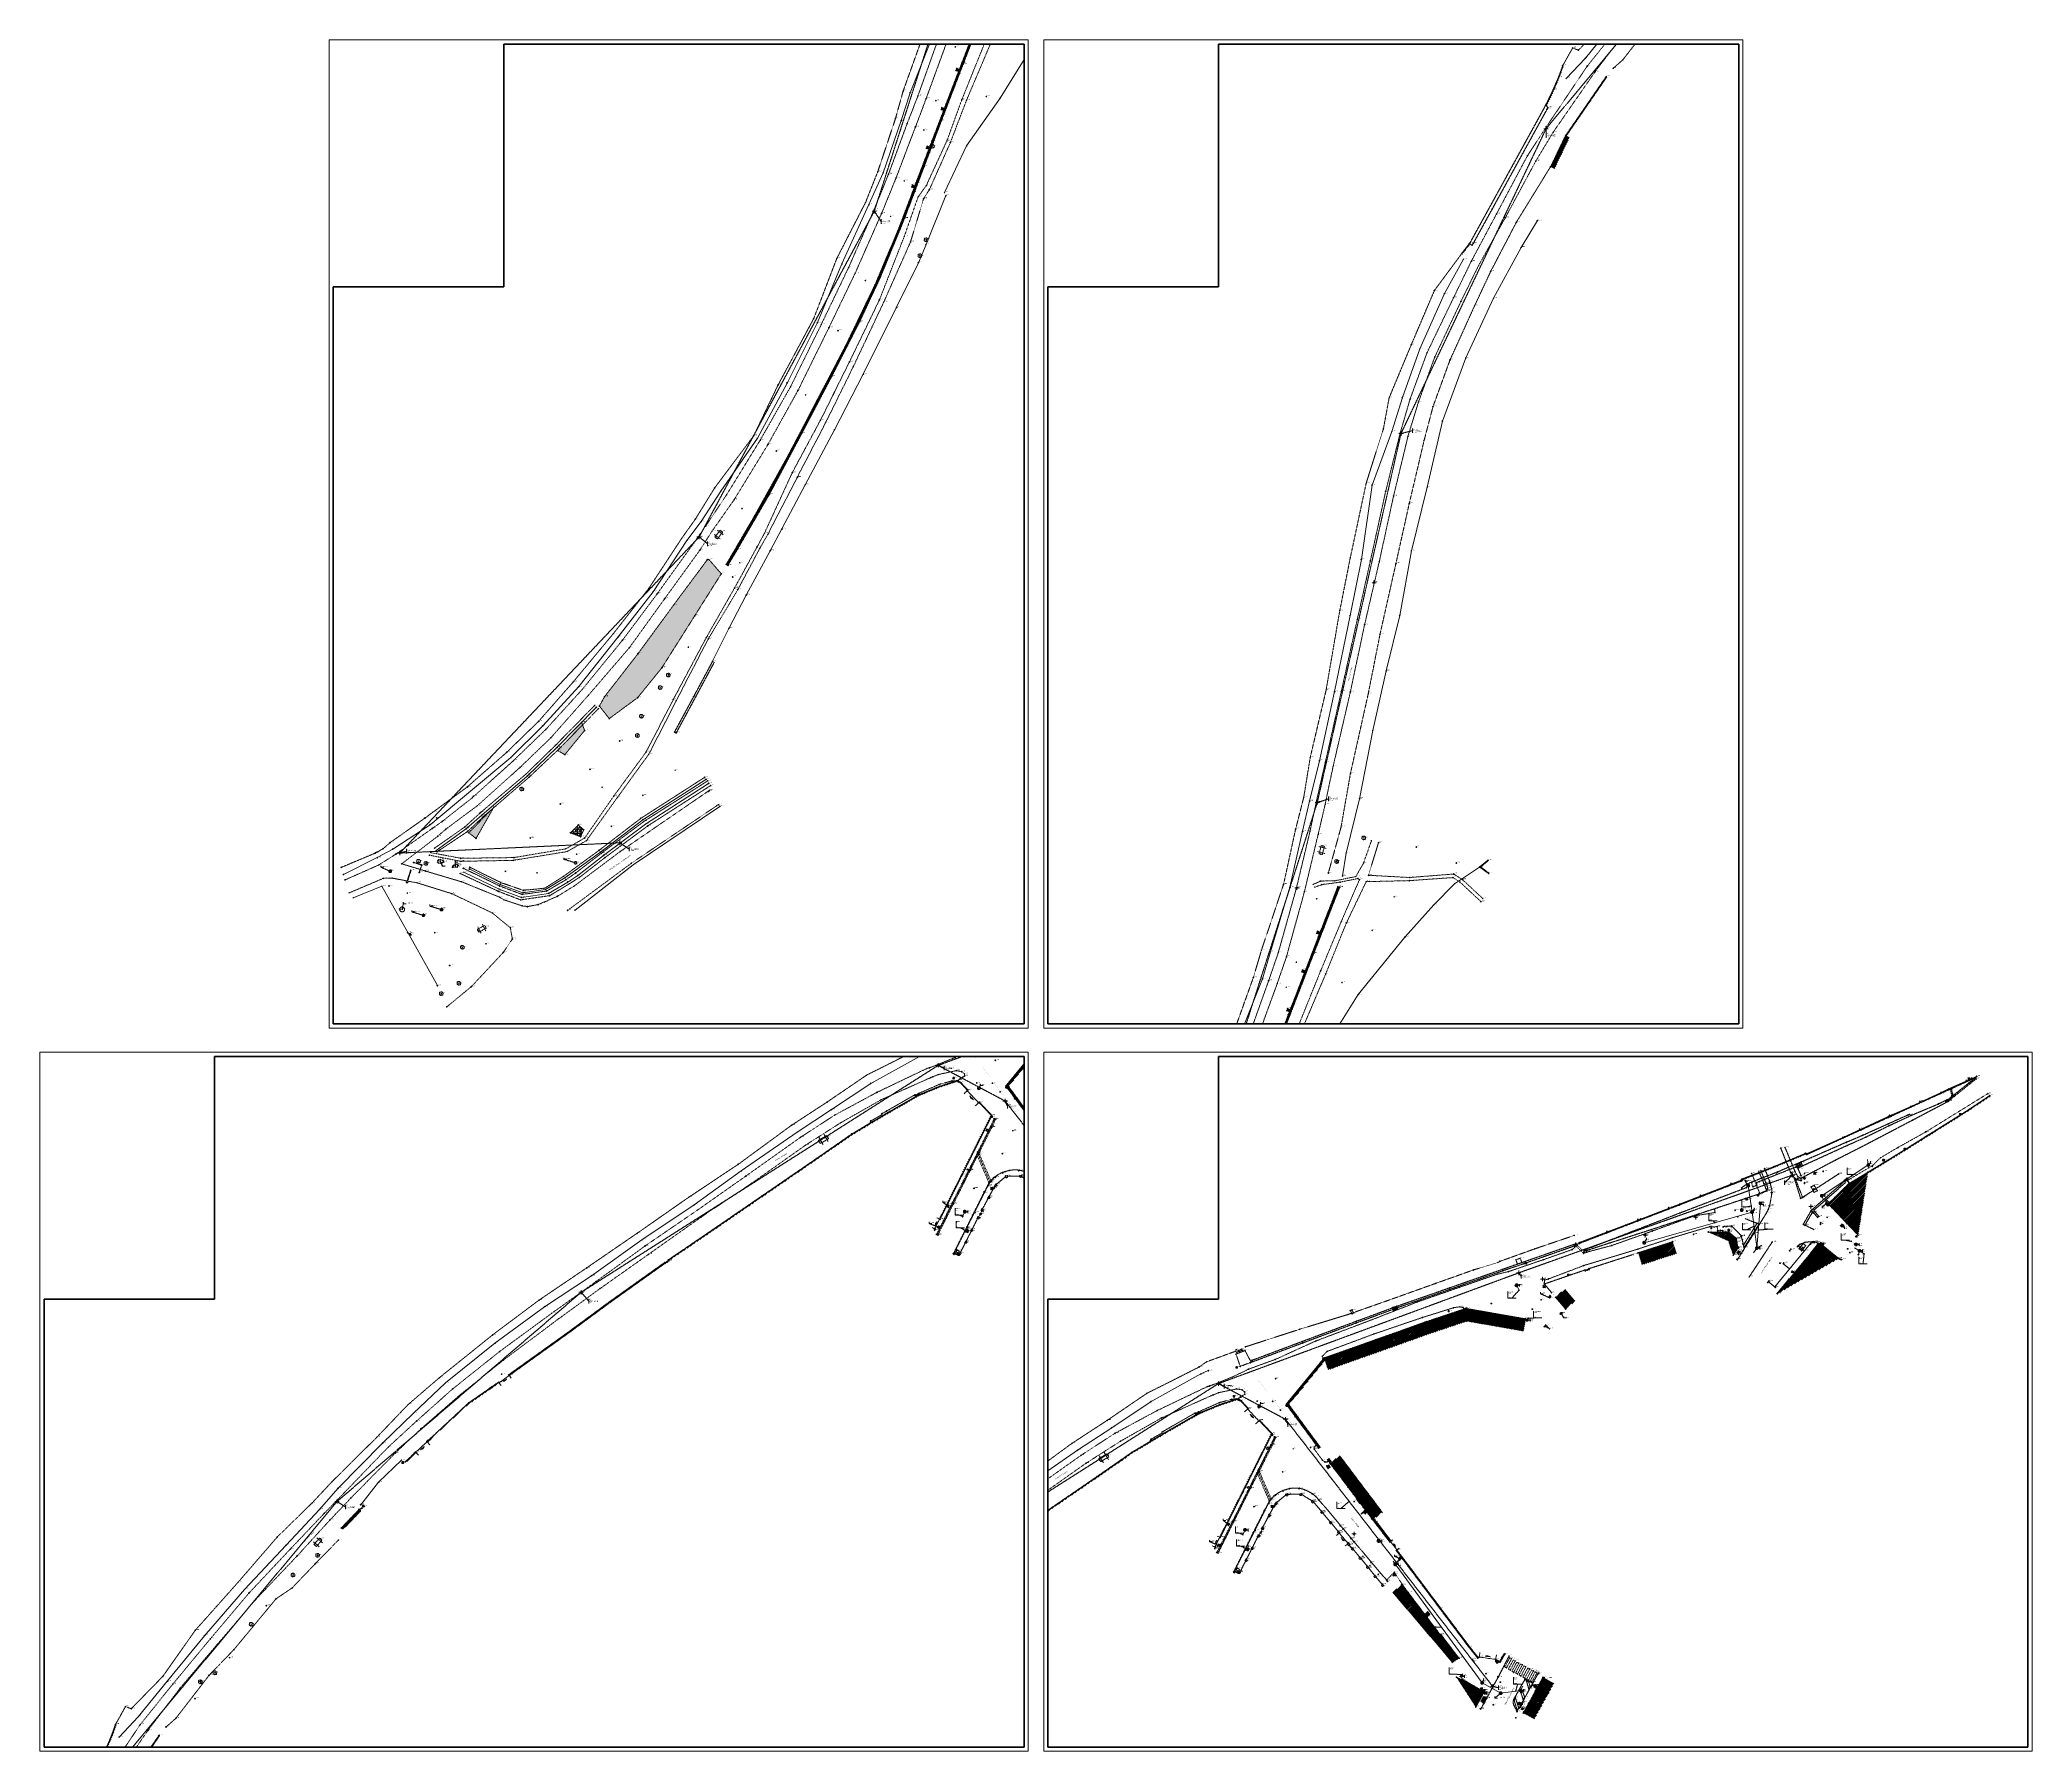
# Paper-space layout 'A0H+Grands Formats' of a CAD drawing. Header units: metres. Extents: x 1774 to 4171, y -1194 to 865.
# The model-space entities are those that its viewports show. They can reach past a viewport. Long polylines and large blocks are cut down to what shows.
import ezdxf
from ezdxf.enums import TextEntityAlignment as Align

# ---------------------------------------------------------------- set-up
doc = ezdxf.new("R2010")
doc.units = ezdxf.units.M
doc.header["$PDMODE"] = 3
doc.header["$PDSIZE"] = 0.1
for name, pattern in [('LL_0821', [0.7, 0.5, -0.2]), ('LL_0822', [2.5, 2.5, 0]), ('LL_0824', [0.35, 0.1, -0.25]), ('LL_0826', [2.5, 2.5, 0]), ('LL_0827', [0.2, 0.1, -0.1]), ('LL_0829', [0.6, 0.3, -0.3]), ('LL_2552', [0.45, 0.3, -0.15]), ('ML_0862', [1, 0.5, -0.5]), ('ML_2577', [2.5, 2.5, 0]), ('OL_0942', [0.7, 0.5, -0.2]), ('RL_1105', [2.5, 2.5, 0]), ('SL_1141', [2.5, 2.5, 0]), ('SL_1144', [2.5, 2.5, 0]), ('SL_1145', [2.5, 2.5, 0]), ('SL_1146', [2.5, 2.5, 0]), ('Socle_Continu', [2.5, 2.5, 0]), ('TL_1181', [0.3, 0.15, -0.15]), ('TL_1182', [0.6, 0.4, -0.2]), ('YL_2901', [2.5, 2.5, 0])]:
    doc.linetypes.add(name, pattern=pattern)
for name, color, linetype, lineweight in [('BATIH_SCS', 201, 'Socle_Continu', 13), ('CLOTH_SCS', 212, 'Socle_Continu', 13), ('CLOTU_SCS', 212, 'Socle_Continu', 13), ('EAUPO_SCS', 140, 'Socle_Continu', 13), ('ECPUB_SCS', 30, 'Socle_Continu', 13), ('ELECT_SCS', 1, 'Socle_Continu', 13), ('GAZFL_SCS', 40, 'Socle_Continu', 13), ('HABIL_SCI', 7, 'Socle_Continu', 13), ('INDET_SCI', 7, 'Socle_Continu', 13), ('INDET_SCS', 7, 'Socle_Continu', 13), ('JARDH_SCS', 82, 'Socle_Continu', 13), ('JARDI_SCS', 82, 'Socle_Continu', 13), ('MARQU_PSS', 7, 'Socle_Continu', 13), ('MARQU_SCS', 7, 'Socle_Continu', 13), ('MOBUR_SCS', 251, 'Socle_Continu', 13), ('NIVEL_SCS', 102, 'Socle_Continu', 13), ('SIGNV_SCS', 20, 'Socle_Continu', 13), ('SIGTA_SCI', 7, 'Socle_Continu', 13), ('SIGTM_PSI', 1, 'Socle_Continu', 13), ('SIGTM_SCI', 1, 'Socle_Continu', 13), ('SIGTO_PSI', 255, 'Socle_Continu', 13), ('SIGTO_SCI', 255, 'Socle_Continu', 13), ('TELEC_SCS', 3, 'Socle_Continu', 13), ('VOIRI_PSS', 7, 'Socle_Continu', 13), ('VOIRI_SCI', 7, 'Socle_Continu', 13), ('VOIRI_SCS', 7, 'Socle_Continu', 13)]:
    doc.layers.add(name, color=color, linetype=linetype, lineweight=lineweight)
for name, color, linetype, lineweight, true_color in [('BATIM_SCS', 7, 'Socle_Continu', 13, 0xdf7fff), ('EAUPL_PSI', 5, 'Socle_Continu', 13, 0x0000ff), ('EAUPL_PSS', 5, 'Socle_Continu', 13, 0x0000ff), ('EAUPL_SCI', 5, 'Socle_Continu', 13, 0x0000ff), ('EAUPL_SCS', 5, 'Socle_Continu', 13, 0x0000ff), ('EAUPL_SCT', 5, 'Socle_Continu', 13, 0x0000ff), ('EAUUS_PSI', 7, 'Socle_Continu', 13, 0x7f3f00), ('EAUUS_SCI', 7, 'Socle_Continu', 13, 0x7f3f00), ('EAUUS_SCS', 7, 'Socle_Continu', 13, 0x7f3f00), ('EAUUS_SCT', 7, 'Socle_Continu', 13, 0x7f3f00), ('SIGTR_PSS', 7, 'Socle_Continu', 13, 0x9966cc), ('SIGTS_PSS', 7, 'Socle_Continu', 13, 0x9966cc)]:
    doc.layers.add(name, color=color, linetype=linetype, lineweight=lineweight, true_color=true_color)
doc.styles.add('Reseaux', font='arial.ttf')
doc.styles.get("Standard").update_dxf_attribs({"font": 'arial.ttf'})
doc.styles.add('Style_1', font='WINGDNG2.TTF')
doc.linetypes.add('BL_0064', pattern='A,0.508,-0.381,[">",Standard,S=0.254,R=0,X=-0.3,Y=-0.127],0.381', length=1.27)
doc.linetypes.add('BL_0101', pattern='A,3,-0.2,0.2,-0.381,["ep",Standard,S=0.254,R=0,X=-0.2,Y=-0.1],-0.381,0.2,-0.2', length=4.562)
doc.linetypes.add('CL_0181', pattern='A,3,-0.15,0.4,-0.381,["eu",Standard,S=0.254,R=0,X=-0.2,Y=-0.1],-0.381,0.4,-0.15', length=4.862)
doc.linetypes.add('LL_0825', pattern='A,0,["∩",Standard,S=0.127,R=0,X=-0.06,Y=0],1', length=1)
doc.linetypes.add('NL_0902', pattern='A,0,["U",Style_1,S=0.127,R=0,X=-0.105,Y=-0.085],1', length=1)
doc.linetypes.add('OL_0943', pattern='A,0.4,["│",Standard,S=0.127,R=0,X=-0.32,Y=0.08],0.15,["l ı l ı l",Standard,S=0.127,R=0,X=-0.35,Y=0]', length=0.55)
doc.linetypes.add('SL_1142', pattern='A,0.5,0,["£",Style_1,S=0.1,R=0,X=0.2,Y=0],0.5', length=1)
doc.linetypes.add('TL_1183', pattern='A,0.5,-0.05,["ù",Style_1,S=0.254,R=180,X=0,Y=0.254],0,["ù",Style_1,S=0.254,R=0,X=-0.1,Y=-0.254]', length=0.55)
pattern_1 = [(296.565051, (0.15, 0.18), (1.0000000025, -1.00000000421), [0.02236068, -2.2137073]), (243.434949, (0.16, 0.2), (7.563e-09, -1.000000001118), [0.02236068, -2.2137073]), (0, (0.14, 0.2), (0, 1), [0.02, -0.98]), (285.945396, (0.12, 0.27), (1.0000000011657, -2.9999999985673), [0.0728011, -7.20730879]), (206.565051, (0.14, 0.28), (-1.00000000421, -1.0000000025), [0.02236068, -2.2137073]), (333.434949, (0.12, 0.29), (1.000000001118, 7.563e-09), [0.02236068, -2.2137073]), (251.565051, (0.14, 0.35), (7.2e-11, -1.000000003109), [0.06324555, -3.09903211]), (180, (0.16, 0.35), (-1e-16, -1), [0.02, -0.98]), (296.565051, (0.15, 0.37), (1.0000000025, -1.00000000421), [0.02236068, -2.2137073]), (233.130102, (0.18, 0.41), (-2.0000000185436, -2.9999999876376), [0.05, -4.95]), (180, (0.2, 0.41), (-1e-16, -1), [0.02, -0.98]), (270, (0.2, 0.43), (1, -2e-16), [0.02, -0.98]), (206.565051, (0.24, 0.45), (-1.00000000421, -1.0000000025), [0.04472136, -2.19134662]), (161.565051, (0.27, 0.44), (-1.000000003109, -7.2e-11), [0.03162278, -3.13065488]), (270, (0.27, 0.46), (1, -2e-16), [0.02, -0.98]), (180, (0.33, 0.46), (-1e-16, -1), [0.06, -0.94]), (116.565051, (0.34, 0.44), (-1.0000000025, 1.00000000421), [0.02236068, -2.2137073]), (243.434949, (0.35, 0.46), (7.563e-09, -1.000000001118), [0.02236068, -2.2137073]), (165.963757, (0.39, 0.45), (-1.000000001063, -1.30176e-08), [0.04123106, -4.08187457]), (135, (0.42, 0.42), (-0.99999999832, 6e-17), [0.04242641, -1.37178716]), (90, (0.42, 0.4), (-1, 6e-17), [0.02, -0.98]), (180, (0.44, 0.4), (-1e-16, -1), [0.02, -0.98]), (116.565051, (0.46, 0.36), (-1.0000000025, 1.00000000421), [0.04472136, -2.19134662]), (90, (0.46, 0.34), (-1, 6e-17), [0.02, -0.98]), (153.434949, (0.48, 0.33), (-1.000000001118, -7.563e-09), [0.02236068, -2.2137073]), (90, (0.48, 0.27), (-1, 6e-17), [0.06, -0.94]), (45, (0.46, 0.25), (0, 0.99999999832), [0.02828427, -1.38592929]), (116.565051, (0.47, 0.23), (-1.0000000025, 1.00000000421), [0.02236068, -2.2137073]), (68.198591, (0.45, 0.18), (0.99999997321, 3.000000010085), [0.05385165, -5.33131316]), (18.434949, (0.42, 0.17), (1.99999999364, 1.00000000929), [0.03162278, -3.13065488]), (90, (0.42, 0.15), (-1, 6e-17), [0.02, -0.98]), (36.869898, (0.38, 0.12), (0.999999993819, 1.000000006181), [0.05, -4.95]), (0, (0.35, 0.12), (0, 1), [0.03, -0.97]), (63.434949, (0.34, 0.1), (-7.563e-09, 1.000000001118), [0.02236068, -2.2137073]), (0, (0.28, 0.1), (0, 1), [0.06, -0.94]), (315, (0.26, 0.12), (0.99999999832, -3e-16), [0.02828427, -1.38592929]), (26.565051, (0.24, 0.11), (1.00000000421, 1.0000000025), [0.02236068, -2.2137073]), (341.565051, (0.21, 0.12), (1.000000003109, 7.2e-11), [0.03162278, -3.13065488]), (321.340192, (0.16, 0.16), (4.0000000117843, -2.999999983464), [0.06403124, -6.339093]), (90, (0.31, 0.27), (-1, 6e-17), [0.02, -0.98]), (0, (0.29, 0.27), (0, 1), [0.02, -0.98]), (270, (0.29, 0.29), (1, -2e-16), [0.02, -0.98]), (180, (0.31, 0.29), (-1e-16, -1), [0.02, -0.98]), (90, (0.75, 0.77), (-1, 6e-17), [0.02, -0.98]), (0, (0.73, 0.77), (0, 1), [0.02, -0.98]), (270, (0.73, 0.79), (1, -2e-16), [0.02, -0.98]), (180, (0.75, 0.79), (-1e-16, -1), [0.02, -0.98]), (296.565051, (0.59, 0.68), (1.0000000025, -1.00000000421), [0.02236068, -2.2137073]), (243.434949, (0.6, 0.7), (7.563e-09, -1.000000001118), [0.02236068, -2.2137073]), (0, (0.58, 0.7), (0, 1), [0.02, -0.98]), (285.945396, (0.56, 0.77), (1.0000000011657, -2.9999999985673), [0.0728011, -7.20730879]), (206.565051, (0.58, 0.78), (-1.00000000421, -1.0000000025), [0.02236068, -2.2137073]), (333.434949, (0.56, 0.79), (1.000000001118, 7.563e-09), [0.02236068, -2.2137073]), (251.565051, (0.58, 0.85), (7.2e-11, -1.000000003109), [0.06324555, -3.09903211]), (180, (0.6, 0.85), (-1e-16, -1), [0.02, -0.98]), (296.565051, (0.59, 0.87), (1.0000000025, -1.00000000421), [0.02236068, -2.2137073]), (233.130102, (0.62, 0.91), (-2.0000000185436, -2.9999999876376), [0.05, -4.95]), (180, (0.64, 0.91), (-1e-16, -1), [0.02, -0.98]), (270, (0.64, 0.93), (1, -2e-16), [0.02, -0.98]), (206.565051, (0.68, 0.95), (-1.00000000421, -1.0000000025), [0.04472136, -2.19134662]), (161.565051, (0.71, 0.94), (-1.000000003109, -7.2e-11), [0.03162278, -3.13065488]), (270, (0.71, 0.96), (1, -2e-16), [0.02, -0.98]), (180, (0.77, 0.96), (-1e-16, -1), [0.06, -0.94]), (116.565051, (0.78, 0.94), (-1.0000000025, 1.00000000421), [0.02236068, -2.2137073]), (243.434949, (0.79, 0.96), (7.563e-09, -1.000000001118), [0.02236068, -2.2137073]), (165.963757, (0.83, 0.95), (-1.000000001063, -1.30176e-08), [0.04123106, -4.08187457]), (135, (0.86, 0.92), (-0.99999999832, 6e-17), [0.04242641, -1.37178716]), (90, (0.86, 0.9), (-1, 6e-17), [0.02, -0.98]), (180, (0.88, 0.9), (-1e-16, -1), [0.02, -0.98]), (116.565051, (0.9, 0.86), (-1.0000000025, 1.00000000421), [0.04472136, -2.19134662]), (90, (0.9, 0.84), (-1, 6e-17), [0.02, -0.98]), (153.434949, (0.92, 0.83), (-1.000000001118, -7.563e-09), [0.02236068, -2.2137073]), (90, (0.92, 0.77), (-1, 6e-17), [0.06, -0.94]), (45, (0.9, 0.75), (0, 0.99999999832), [0.02828427, -1.38592929]), (116.565051, (0.91, 0.73), (-1.0000000025, 1.00000000421), [0.02236068, -2.2137073]), (68.198591, (0.89, 0.68), (0.99999997321, 3.000000010085), [0.05385165, -5.33131316]), (18.434949, (0.86, 0.67), (1.99999999364, 1.00000000929), [0.03162278, -3.13065488]), (90, (0.86, 0.65), (-1, 6e-17), [0.02, -0.98]), (36.869898, (0.82, 0.62), (0.999999993819, 1.000000006181), [0.05, -4.95]), (0, (0.79, 0.62), (0, 1), [0.03, -0.97]), (63.434949, (0.78, 0.6), (-7.563e-09, 1.000000001118), [0.02236068, -2.2137073]), (0, (0.72, 0.6), (0, 1), [0.06, -0.94]), (315, (0.7, 0.62), (0.99999999832, -3e-16), [0.02828427, -1.38592929]), (26.565051, (0.68, 0.61), (1.00000000421, 1.0000000025), [0.02236068, -2.2137073]), (341.565051, (0.65, 0.62), (1.000000003109, 7.2e-11), [0.03162278, -3.13065488]), (321.340192, (0.6, 0.66), (4.0000000117843, -2.999999983464), [0.06403124, -6.339093]), (296.565051, (0.51, 0.265), (1.0000000025, -1.00000000421), [0.01118034, -2.22488764]), (243.434949, (0.515, 0.275), (7.563e-09, -1.000000001118), [0.01118034, -2.22488764]), (0, (0.505, 0.275), (0, 1), [0.01, -0.99]), (285.945396, (0.495, 0.31), (1.0000000011657, -2.9999999985673), [0.03640055, -7.24370934]), (206.565051, (0.505, 0.315), (-1.00000000421, -1.0000000025), [0.01118034, -2.22488764]), (333.434949, (0.495, 0.32), (1.000000001118, 7.563e-09), [0.01118034, -2.22488764]), (251.565051, (0.505, 0.35), (7.2e-11, -1.000000003109), [0.03162278, -3.13065488]), (180, (0.515, 0.35), (-1e-16, -1), [0.01, -0.99]), (296.565051, (0.51, 0.36), (1.0000000025, -1.00000000421), [0.01118034, -2.22488764]), (233.130102, (0.525, 0.38), (-2.0000000185436, -2.9999999876376), [0.025, -4.975]), (180, (0.535, 0.38), (-1e-16, -1), [0.01, -0.99]), (270, (0.535, 0.39), (1, -2e-16), [0.01, -0.99]), (206.565051, (0.555, 0.4), (-1.00000000421, -1.0000000025), [0.02236068, -2.2137073]), (161.565051, (0.57, 0.395), (-1.000000003109, -7.2e-11), [0.01581139, -3.14646627]), (270, (0.57, 0.405), (1, -2e-16), [0.01, -0.99]), (180, (0.6, 0.405), (-1e-16, -1), [0.03, -0.97]), (116.565051, (0.605, 0.395), (-1.0000000025, 1.00000000421), [0.01118034, -2.22488764]), (243.434949, (0.61, 0.405), (7.563e-09, -1.000000001118), [0.01118034, -2.22488764]), (165.963757, (0.63, 0.4), (-1.000000001063, -1.30176e-08), [0.02061553, -4.1024901]), (135, (0.645, 0.385), (-0.99999999832, 6e-17), [0.0212132, -1.39300036]), (90, (0.645, 0.375), (-1, 6e-17), [0.01, -0.99]), (180, (0.655, 0.375), (-1e-16, -1), [0.01, -0.99]), (116.565051, (0.665, 0.355), (-1.0000000025, 1.00000000421), [0.02236068, -2.2137073]), (90, (0.665, 0.345), (-1, 6e-17), [0.01, -0.99]), (153.434949, (0.675, 0.34), (-1.000000001118, -7.563e-09), [0.01118034, -2.22488764]), (90, (0.675, 0.31), (-1, 6e-17), [0.03, -0.97]), (45, (0.665, 0.3), (0, 0.99999999832), [0.01414214, -1.40007143]), (116.565051, (0.67, 0.29), (-1.0000000025, 1.00000000421), [0.01118034, -2.22488764]), (68.198591, (0.66, 0.265), (0.99999997321, 3.000000010085), [0.02692582, -5.35823898]), (18.434949, (0.645, 0.26), (1.99999999364, 1.00000000929), [0.01581139, -3.14646627]), (90, (0.645, 0.25), (-1, 6e-17), [0.01, -0.99]), (36.869898, (0.625, 0.235), (0.999999993819, 1.000000006181), [0.025, -4.975]), (0, (0.61, 0.235), (0, 1), [0.015, -0.985]), (63.434949, (0.605, 0.225), (-7.563e-09, 1.000000001118), [0.01118034, -2.22488764]), (0, (0.575, 0.225), (0, 1), [0.03, -0.97]), (315, (0.565, 0.235), (0.99999999832, -3e-16), [0.01414214, -1.40007143]), (26.565051, (0.555, 0.23), (1.00000000421, 1.0000000025), [0.01118034, -2.22488764]), (341.565051, (0.54, 0.235), (1.000000003109, 7.2e-11), [0.01581139, -3.14646627]), (321.340192, (0.515, 0.255), (4.0000000117843, -2.999999983464), [0.03201562, -6.37110862]), (90, (0.59, 0.31), (-1, 6e-17), [0.01, -0.99]), (0, (0.58, 0.31), (0, 1), [0.01, -0.99]), (270, (0.58, 0.32), (1, -2e-16), [0.01, -0.99]), (180, (0.59, 0.32), (-1e-16, -1), [0.01, -0.99]), (90, (0.325, 0.74), (-1, 6e-17), [0.01, -0.99]), (0, (0.315, 0.74), (0, 1), [0.01, -0.99]), (270, (0.315, 0.75), (1, -2e-16), [0.01, -0.99]), (180, (0.325, 0.75), (-1e-16, -1), [0.01, -0.99]), (296.565051, (0.245, 0.695), (1.0000000025, -1.00000000421), [0.01118034, -2.22488764]), (243.434949, (0.25, 0.705), (7.563e-09, -1.000000001118), [0.01118034, -2.22488764]), (0, (0.24, 0.705), (0, 1), [0.01, -0.99]), (285.945396, (0.23, 0.74), (1.0000000011657, -2.9999999985673), [0.03640055, -7.24370934]), (206.565051, (0.24, 0.745), (-1.00000000421, -1.0000000025), [0.01118034, -2.22488764]), (333.434949, (0.23, 0.75), (1.000000001118, 7.563e-09), [0.01118034, -2.22488764]), (251.565051, (0.24, 0.78), (7.2e-11, -1.000000003109), [0.03162278, -3.13065488]), (180, (0.25, 0.78), (-1e-16, -1), [0.01, -0.99]), (296.565051, (0.245, 0.79), (1.0000000025, -1.00000000421), [0.01118034, -2.22488764]), (233.130102, (0.26, 0.81), (-2.0000000185436, -2.9999999876376), [0.025, -4.975]), (180, (0.27, 0.81), (-1e-16, -1), [0.01, -0.99]), (270, (0.27, 0.82), (1, -2e-16), [0.01, -0.99]), (206.565051, (0.29, 0.83), (-1.00000000421, -1.0000000025), [0.02236068, -2.2137073]), (161.565051, (0.305, 0.825), (-1.000000003109, -7.2e-11), [0.01581139, -3.14646627]), (270, (0.305, 0.835), (1, -2e-16), [0.01, -0.99]), (180, (0.335, 0.835), (-1e-16, -1), [0.03, -0.97]), (116.565051, (0.34, 0.825), (-1.0000000025, 1.00000000421), [0.01118034, -2.22488764]), (243.434949, (0.345, 0.835), (7.563e-09, -1.000000001118), [0.01118034, -2.22488764]), (165.963757, (0.365, 0.83), (-1.000000001063, -1.30176e-08), [0.02061553, -4.1024901]), (135, (0.38, 0.815), (-0.99999999832, 6e-17), [0.0212132, -1.39300036]), (90, (0.38, 0.805), (-1, 6e-17), [0.01, -0.99]), (180, (0.39, 0.805), (-1e-16, -1), [0.01, -0.99]), (116.565051, (0.4, 0.785), (-1.0000000025, 1.00000000421), [0.02236068, -2.2137073]), (90, (0.4, 0.775), (-1, 6e-17), [0.01, -0.99]), (153.434949, (0.41, 0.77), (-1.000000001118, -7.563e-09), [0.01118034, -2.22488764]), (90, (0.41, 0.74), (-1, 6e-17), [0.03, -0.97]), (45, (0.4, 0.73), (0, 0.99999999832), [0.01414214, -1.40007143]), (116.565051, (0.405, 0.72), (-1.0000000025, 1.00000000421), [0.01118034, -2.22488764]), (68.198591, (0.395, 0.695), (0.99999997321, 3.000000010085), [0.02692582, -5.35823898]), (18.434949, (0.38, 0.69), (1.99999999364, 1.00000000929), [0.01581139, -3.14646627]), (90, (0.38, 0.68), (-1, 6e-17), [0.01, -0.99]), (36.869898, (0.36, 0.665), (0.999999993819, 1.000000006181), [0.025, -4.975]), (0, (0.345, 0.665), (0, 1), [0.015, -0.985]), (63.434949, (0.34, 0.655), (-7.563e-09, 1.000000001118), [0.01118034, -2.22488764]), (0, (0.31, 0.655), (0, 1), [0.03, -0.97]), (315, (0.3, 0.665), (0.99999999832, -3e-16), [0.01414214, -1.40007143]), (26.565051, (0.29, 0.66), (1.00000000421, 1.0000000025), [0.01118034, -2.22488764]), (341.565051, (0.275, 0.665), (1.000000003109, 7.2e-11), [0.01581139, -3.14646627]), (321.340192, (0.25, 0.685), (4.0000000117843, -2.999999983464), [0.03201562, -6.37110862]), (0, (0.78, 0.78), (0, 1), [0.13, -0.87]), (59.036243, (0.75, 0.81), (1.0000000137878, 1.999999997031), [0.11661904, -5.71433286]), (38.659808, (0.81, 0.83), (1.000000007959, 0.9999999959662), [0.06403124, -6.339093]), (120.963757, (0.72, 0.82), (-2.0000000296986, 2.9999999828884), [0.11661904, -5.71433286]), (169.695154, (0.7, 0.79), (-6.0000000095237, 0.9999999502402), [0.1118034, -11.06853649]), (213.690068, (0.71, 0.76), (-0.999999990211, -1.000000009531), [0.10816654, -3.49738474]), (259.695154, (0.73, 0.73), (-0.9999999502402, -6.0000000095237), [0.1118034, -11.06853649]), (288.434949, (0.78, 0.73), (1.00000000929, -1.99999999364), [0.09486833, -3.06740933]), (333.434949, (0.82, 0.74), (1.000000001118, 7.563e-09), [0.06708204, -2.16898594]), (333.434949, (0.38, 0.24), (1.000000001118, 7.563e-09), [0.06708204, -2.16898594]), (288.434949, (0.34, 0.23), (1.00000000929, -1.99999999364), [0.09486833, -3.06740933]), (259.695154, (0.29, 0.23), (-0.9999999502402, -6.0000000095237), [0.1118034, -11.06853649]), (213.690068, (0.27, 0.26), (-0.999999990211, -1.000000009531), [0.10816654, -3.49738474]), (169.695154, (0.26, 0.29), (-6.0000000095237, 0.9999999502402), [0.1118034, -11.06853649]), (120.963757, (0.28, 0.32), (-2.0000000296986, 2.9999999828884), [0.11661904, -5.71433286]), (38.659808, (0.37, 0.33), (1.000000007959, 0.9999999959662), [0.06403124, -6.339093]), (59.036243, (0.31, 0.31), (1.0000000137878, 1.999999997031), [0.11661904, -5.71433286]), (0, (0.34, 0.28), (0, 1), [0.13, -0.87])]
pattern_2 = [(45, (0, 0), (-0.1237436867076, 0.1237436867076), [])]
pattern_3 = [(45, (0, 0), (-0.176776695297, 0.176776695297), [])]

# ---------------------------------------------------------------- blocks, each defined once
blk = doc.blocks.new('YP_1521')
at = {"layer": 'SIGTO_SCI', "color": 7, "linetype": 'Socle_Continu'}
blk.add_point((0, 0), dxfattribs=at)
at = {"layer": 'SIGTA_SCI', "linetype": 'Socle_Continu'}
blk.add_attdef('ALT', (0.28, 0.1), '', height=0.2, dxfattribs=at)
at = {"layer": 'SIGTA_SCI', "linetype": 'Socle_Continu', "flags": 9}
blk.add_attdef('CALQUE_ALT', (1.69, -1.18), '', height=0.2, dxfattribs=at)
at = {"layer": 'SIGTM_SCI', "linetype": 'Socle_Continu'}
blk.add_attdef('MAT', (0.28, -0.22), '', height=0.2, dxfattribs=at)
at = {"layer": 'SIGTM_SCI', "linetype": 'Socle_Continu', "flags": 9}
blk.add_attdef('CALQUE_MAT', (1.69, -1.5), '', height=0.2, dxfattribs=at)
at = {"layer": 'SIGTO_SCI', "linetype": 'Socle_Continu', "flags": 9}
for tag, p in [('ID', (1.69, 0.1)), ('CALQUE', (1.69, -0.86)), ('NATURE', (1.69, -0.22)), ('FAMILLE', (1.69, -0.54)), ('PCRS', (1.69, -1.82))]:
    blk.add_attdef(tag, p, '', height=0.2, dxfattribs=at)
blk = doc.blocks.new('NP_0921')
at = {"layer": 'MOBUR_SCS', "linetype": 'Socle_Continu', "flags": 128}
blk.add_lwpolyline([(0, -0.19), (0, 0.19), (1, 0.19), (1, -0.19)], close=True, dxfattribs=at)
for points in [[(0.19, -0.44), (0.19, 0.44)], [(0.81, -0.44), (0.81, 0.44)]]:
    blk.add_lwpolyline(points, dxfattribs=at)
at = {"layer": 'MOBUR_SCS', "linetype": 'Socle_Continu', "flags": 9}
for tag, p in [('ID', (1.39, 0.59)), ('NATURE', (1.39, 0.27)), ('FAMILLE', (1.39, -0.05)), ('CALQUE', (1.39, -0.38)), ('PCRS', (1.39, -0.7))]:
    blk.add_attdef(tag, p, '', height=0.2, dxfattribs=at)
blk = doc.blocks.new('CP_0161')
at = {"layer": 'EAUUS_SCS', "linetype": 'Socle_Continu', "const_width": 0.0333, "flags": 128}
for points in [[(-0.07, -0.13), (-0.2, -0.13, -0.405328), (-0.27, -0.05), (-0.27, 0.07, -0.999132), (-0.07, 0.07), (-0.07, 0.02), (-0.25, 0.02)], [(0.05, 0.17), (0.05, -0.04, 0.410802), (0.14, -0.13), (0.25, -0.13), (0.25, 0.17)]]:
    blk.add_lwpolyline(points, format="xyb", dxfattribs=at)
at = {"layer": 'EAUUS_SCS', "linetype": 'Socle_Continu'}
blk.add_circle((0, 0), 0.5, dxfattribs=at)
at = {"layer": 'EAUUS_SCS', "linetype": 'Socle_Continu', "flags": 9}
for tag, p in [('NATURE', (0.99, 0.26)), ('FAMILLE', (0.99, -0.07)), ('ID', (0.99, 0.58)), ('CALQUE', (0.99, -0.39)), ('TYPE', (0.99, -1.03)), ('PCRS', (0.99, -0.71))]:
    blk.add_attdef(tag, p, '', height=0.2, dxfattribs=at)
blk = doc.blocks.new('TP_1203')
at = {"layer": 'JARDI_SCS', "linetype": 'Socle_Continu'}
for points in [[(-0.41, 0.06, 0.030688), (-0.44, -0.05, 0.042762), (-0.45, -0.14, 0.002681), (-0.45, -0.14, 0.068057), (-0.44, -0.22, 0.027564), (-0.43, -0.24, 0.0661), (-0.41, -0.28, 0.02929), (-0.39, -0.29, 0.071575), (-0.36, -0.32, 0.024959), (-0.34, -0.33, 0.055555), (-0.29, -0.34, 0.042997), (-0.23, -0.35, 0.011964), (-0.21, -0.35, 0.03671), (-0.1, -0.33)], [(-0.02, 0.37, 0.026081), (-0.15, 0.38, 0.000498), (-0.15, 0.38, 0.000061), (-0.15, 0.38, 0.039737), (-0.25, 0.37, 0.05935), (-0.33, 0.34, 0.002412), (-0.34, 0.34, 0.092506), (-0.39, 0.31, 0.000753), (-0.39, 0.31, 0.098491), (-0.42, 0.26, 0.011844), (-0.43, 0.25, 0.083514), (-0.44, 0.19, 0.009601), (-0.44, 0.18, 0.062383), (-0.42, 0.1, 0.027233), (-0.4, 0.03, 0.012932), (-0.39, 0)], [(0.32, 0.2, 0.007667), (0.31, 0.22, 0.026874), (0.28, 0.28, 0.047786), (0.24, 0.35, 0.023985), (0.22, 0.36, 0.040407), (0.19, 0.39, 0.05708), (0.15, 0.41, 0.021505), (0.13, 0.42, 0.075257), (0.08, 0.43, 0.004647), (0.08, 0.43, 0.067031), (0.01, 0.42, 0.025669), (-0.03, 0.4, 0.024468), (-0.06, 0.39, 0.036292), (-0.13, 0.34)], [(0.37, -0.17, 0.034341), (0.42, -0.09, 0.016386), (0.43, -0.06, 0.033024), (0.45, -0.01, 0.065516), (0.46, 0.05, 0.004498), (0.46, 0.05, 0.088708), (0.44, 0.11, 0.001985), (0.44, 0.11, 0.087204), (0.41, 0.16, 0.010127), (0.41, 0.16, 0.060799), (0.36, 0.2, 0.037701), (0.31, 0.22, 0.012492), (0.29, 0.23, 0.034867), (0.2, 0.26)], [(-0.27, -0.31, 0.039486), (-0.23, -0.38, 0.04359), (-0.2, -0.42, 0.016585), (-0.18, -0.43, 0.081902), (-0.14, -0.46, 0.006579), (-0.14, -0.46, 0.089308), (-0.09, -0.47, 0.016983), (-0.08, -0.47, 0.078527), (-0.04, -0.46, 0.013117), (-0.03, -0.45, 0.063228), (0.03, -0.42, 0.02257), (0.06, -0.39, 0.018838), (0.09, -0.36, 0.027877), (0.15, -0.28)], [(0.06, -0.36, 0.004702), (0.08, -0.37, 0.029397), (0.15, -0.4, 0.053456), (0.23, -0.41, 0.017025), (0.24, -0.41, 0.067312), (0.29, -0.4, 0.029038), (0.3, -0.4, 0.085197), (0.34, -0.38, 0.008842), (0.34, -0.37, 0.097758), (0.37, -0.33, 0.000163), (0.37, -0.33, 0.072483), (0.39, -0.27, 0.026786), (0.39, -0.22, 0.018833), (0.39, -0.18, 0.02958), (0.37, -0.08)]]:
    blk.add_lwpolyline(points, format="xyb", dxfattribs=at)
at = {"layer": 'JARDI_SCS', "linetype": 'Socle_Continu', "flags": 9}
for tag, p in [('ID', (0.89, 0.25)), ('NATURE', (0.89, -0.08)), ('CALQUE', (0.89, -0.72)), ('FAMILLE', (0.89, -0.4)), ('PCRS', (0.89, -1.04))]:
    blk.add_attdef(tag, p, '', height=0.2, dxfattribs=at)
blk = doc.blocks.new('*U44')
at = {"layer": 'SIGTO_PSI', "linetype": 'Socle_Continu'}
blk.add_line((2.24, -1.48), (0, 0), dxfattribs=at)
at = {"layer": 'SIGTO_PSI', "linetype": 'Socle_Continu', "flags": 128}
blk.add_lwpolyline([(2.24, -2.03), (2.24, -0.93)], dxfattribs=at)
at = {"layer": 'SIGTO_PSI', "color": 7, "linetype": 'Socle_Continu'}
blk.add_point((0, 0), dxfattribs=at)
at = {"layer": 'SIGTM_PSI', "linetype": 'Socle_Continu', "flags": 9}
blk.add_attdef('CALQUE_MAT', (1.6, -0.7), '', height=0.2, dxfattribs=at)
at = {"layer": 'SIGTM_PSI', "color": 1, "linetype": 'Socle_Continu'}
blk.add_attdef('MAT', (2.33, -1.14), '', height=0.2, dxfattribs=at)
at = {"layer": 'SIGTO_PSI', "linetype": 'Socle_Continu', "flags": 9}
for tag, p in [('ID', (1.6, 0.59)), ('NATURE', (1.6, 0.27)), ('FAMILLE', (1.6, -0.05)), ('CALQUE', (1.6, -0.37)), ('PCRS', (1.6, -1.02))]:
    blk.add_attdef(tag, p, '', height=0.2, dxfattribs=at)
at = {"layer": 'SIGTO_PSI', "linetype": 'Socle_Continu'}
for tag, p in [('X=', (2.33, -1.41)), ('Y=', (2.33, -1.69)), ('Z=', (2.33, -1.96))]:
    blk.add_attdef(tag, p, '', height=0.2, dxfattribs=at)
blk = doc.blocks.new('TP_1201')
at = {"layer": 'JARDI_SCS', "linetype": 'Socle_Continu'}
blk.add_circle((0, 0), 0.1, dxfattribs=at)
at = {"layer": 'JARDI_SCS', "linetype": 'Socle_Continu', "flags": 9}
for tag, p in [('ID', (0.49, -0.05)), ('CALQUE', (0.49, -1.02)), ('NATURE', (0.49, -0.37)), ('FAMILLE', (0.49, -0.7))]:
    blk.add_attdef(tag, p, '', height=0.2, dxfattribs=at)
blk = doc.blocks.new('AP_0009')
at = {"layer": 'EAUPO_SCS', "linetype": 'Socle_Continu', "flags": 128}
blk.add_lwpolyline([(1, 0), (0, 0), (0, 1), (1, 1)], close=True, dxfattribs=at)
at = {"layer": 'EAUPO_SCS', "linetype": 'Socle_Continu', "const_width": 0.0132, "flags": 128}
for points in [[(0.3, 0.6), (0.4, 0.6)], [(0.4, 0.5), (0.4, 0.5)]]:
    blk.add_lwpolyline(points, dxfattribs=at)
for points in [[(0.4, 0.6, -0.408207), (0.4, 0.5), (0.4, 0.4), (0.4, 0.4, -1.002527), (0.4, 0.5)], [(0.5, 0.4), (0.5, 0.4, -0.408864), (0.5, 0.5), (0.5, 0.5, -0.99952), (0.5, 0.5), (0.5, 0.5), (0.5, 0.5)], [(0.6, 0.4), (0.6, 0.6), (0.6, 0.6, -0.410969), (0.7, 0.5), (0.7, 0.5, -0.406349), (0.6, 0.4), (0.6, 0.4)]]:
    blk.add_lwpolyline(points, format="xyb", dxfattribs=at)
at = {"layer": 'EAUPO_SCS', "linetype": 'Socle_Continu', "flags": 9}
for tag, p in [('ID', (1.2, 0.8)), ('NATURE', (1.2, 0.5)), ('FAMILLE', (1.2, 0.2)), ('CALQUE', (1.2, -0.1)), ('PCRS', (1.2, -0.4))]:
    blk.add_attdef(tag, p, '', height=0.2, dxfattribs=at)
blk = doc.blocks.new('*U45')
at = {"layer": 'SIGTO_PSI', "linetype": 'Socle_Continu'}
blk.add_line((1.6, 0.44), (0, 0), dxfattribs=at)
at = {"layer": 'SIGTO_PSI', "linetype": 'Socle_Continu', "flags": 128}
blk.add_lwpolyline([(1.6, -0.11), (1.6, 0.99)], dxfattribs=at)
at = {"layer": 'SIGTO_PSI', "color": 7, "linetype": 'Socle_Continu'}
blk.add_point((0, 0), dxfattribs=at)
at = {"layer": 'SIGTM_PSI', "color": 1, "linetype": 'Socle_Continu'}
blk.add_attdef('MAT', (1.69, 0.79), '', height=0.2, dxfattribs=at)
at = {"layer": 'SIGTM_PSI', "linetype": 'Socle_Continu', "flags": 9}
blk.add_attdef('CALQUE_MAT', (1.6, -0.7), '', height=0.2, dxfattribs=at)
at = {"layer": 'SIGTO_PSI', "linetype": 'Socle_Continu', "flags": 9}
for tag, p in [('ID', (1.6, 0.59)), ('NATURE', (1.6, 0.27)), ('FAMILLE', (1.6, -0.05)), ('CALQUE', (1.6, -0.37)), ('PCRS', (1.6, -1.02))]:
    blk.add_attdef(tag, p, '', height=0.2, dxfattribs=at)
at = {"layer": 'SIGTO_PSI', "linetype": 'Socle_Continu'}
for tag, p in [('X=', (1.69, 0.52)), ('Y=', (1.69, 0.24)), ('Z=', (1.69, -0.04))]:
    blk.add_attdef(tag, p, '', height=0.2, dxfattribs=at)
blk = doc.blocks.new('*U46')
at = {"layer": 'SIGTO_PSI', "linetype": 'Socle_Continu'}
blk.add_line((1.97, -1.64), (0, 0), dxfattribs=at)
at = {"layer": 'SIGTO_PSI', "linetype": 'Socle_Continu', "flags": 128}
blk.add_lwpolyline([(1.97, -2.19), (1.97, -1.09)], dxfattribs=at)
at = {"layer": 'SIGTO_PSI', "color": 7, "linetype": 'Socle_Continu'}
blk.add_point((0, 0), dxfattribs=at)
at = {"layer": 'SIGTM_PSI', "linetype": 'Socle_Continu', "flags": 9}
blk.add_attdef('CALQUE_MAT', (1.6, -0.7), '', height=0.2, dxfattribs=at)
at = {"layer": 'SIGTM_PSI', "color": 1, "linetype": 'Socle_Continu'}
blk.add_attdef('MAT', (2.05, -1.29), '', height=0.2, dxfattribs=at)
at = {"layer": 'SIGTO_PSI', "linetype": 'Socle_Continu', "flags": 9}
for tag, p in [('ID', (1.6, 0.59)), ('NATURE', (1.6, 0.27)), ('FAMILLE', (1.6, -0.05)), ('CALQUE', (1.6, -0.37)), ('PCRS', (1.6, -1.02))]:
    blk.add_attdef(tag, p, '', height=0.2, dxfattribs=at)
at = {"layer": 'SIGTO_PSI', "linetype": 'Socle_Continu'}
for tag, p in [('X=', (2.05, -1.56)), ('Y=', (2.05, -1.84)), ('Z=', (2.05, -2.12))]:
    blk.add_attdef(tag, p, '', height=0.2, dxfattribs=at)
blk = doc.blocks.new('*U47')
at = {"layer": 'SIGTO_PSI', "linetype": 'Socle_Continu'}
blk.add_line((1.65, -2.48), (0, 0), dxfattribs=at)
at = {"layer": 'SIGTO_PSI', "linetype": 'Socle_Continu', "flags": 128}
blk.add_lwpolyline([(1.65, -3.03), (1.65, -1.93)], dxfattribs=at)
at = {"layer": 'SIGTO_PSI', "color": 7, "linetype": 'Socle_Continu'}
blk.add_point((0, 0), dxfattribs=at)
at = {"layer": 'SIGTM_PSI', "linetype": 'Socle_Continu', "flags": 9}
blk.add_attdef('CALQUE_MAT', (1.6, -0.7), '', height=0.2, dxfattribs=at)
at = {"layer": 'SIGTM_PSI', "color": 1, "linetype": 'Socle_Continu'}
blk.add_attdef('MAT', (1.74, -2.14), '', height=0.2, dxfattribs=at)
at = {"layer": 'SIGTO_PSI', "linetype": 'Socle_Continu', "flags": 9}
for tag, p in [('ID', (1.6, 0.59)), ('NATURE', (1.6, 0.27)), ('FAMILLE', (1.6, -0.05)), ('CALQUE', (1.6, -0.37)), ('PCRS', (1.6, -1.02))]:
    blk.add_attdef(tag, p, '', height=0.2, dxfattribs=at)
at = {"layer": 'SIGTO_PSI', "linetype": 'Socle_Continu'}
for tag, p in [('X=', (1.74, -2.41)), ('Y=', (1.74, -2.69)), ('Z=', (1.74, -2.97))]:
    blk.add_attdef(tag, p, '', height=0.2, dxfattribs=at)
blk = doc.blocks.new('*U48')
at = {"layer": 'SIGTO_PSI', "linetype": 'Socle_Continu'}
blk.add_line((2.69, 0.9), (0, 0), dxfattribs=at)
at = {"layer": 'SIGTO_PSI', "linetype": 'Socle_Continu', "flags": 128}
blk.add_lwpolyline([(2.69, 0.35), (2.69, 1.45)], dxfattribs=at)
at = {"layer": 'SIGTO_PSI', "color": 7, "linetype": 'Socle_Continu'}
blk.add_point((0, 0), dxfattribs=at)
at = {"layer": 'SIGTM_PSI', "color": 1, "linetype": 'Socle_Continu'}
blk.add_attdef('MAT', (2.78, 1.25), '', height=0.2, dxfattribs=at)
at = {"layer": 'SIGTM_PSI', "linetype": 'Socle_Continu', "flags": 9}
blk.add_attdef('CALQUE_MAT', (1.6, -0.7), '', height=0.2, dxfattribs=at)
at = {"layer": 'SIGTO_PSI', "linetype": 'Socle_Continu', "flags": 9}
for tag, p in [('ID', (1.6, 0.59)), ('NATURE', (1.6, 0.27)), ('FAMILLE', (1.6, -0.05)), ('CALQUE', (1.6, -0.37)), ('PCRS', (1.6, -1.02))]:
    blk.add_attdef(tag, p, '', height=0.2, dxfattribs=at)
at = {"layer": 'SIGTO_PSI', "linetype": 'Socle_Continu'}
for tag, p in [('X=', (2.78, 0.98)), ('Y=', (2.78, 0.7)), ('Z=', (2.78, 0.42))]:
    blk.add_attdef(tag, p, '', height=0.2, dxfattribs=at)
blk = doc.blocks.new('YP_2908')
at = {"layer": 'SIGTR_PSS', "linetype": 'Socle_Continu'}
for p, q in [((-0.15, 0), (-0.53, 0)), ((0, 0.15), (0, 0.53)), ((0.15, 0), (0.53, 0)), ((0.53, 0), (0.15, 0)), ((0, -0.15), (0, -0.53))]:
    blk.add_line(p, q, dxfattribs=at)
blk.add_circle((0, 0), 0.15, dxfattribs=at)
at = {"layer": 'SIGTR_PSS', "linetype": 'Socle_Continu', "flags": 9}
for tag, p in [('ID', (0.88, 0.27)), ('NATURE', (0.88, -0.05)), ('CALQUE', (0.88, -0.69)), ('FAMILLE', (0.88, -0.37)), ('PCRS', (0.88, -1.01))]:
    blk.add_attdef(tag, p, '', height=0.2, dxfattribs=at)
blk = doc.blocks.new('*U49')
at = {"layer": 'SIGTO_PSI', "linetype": 'Socle_Continu'}
blk.add_line((2.8, 0.68), (0, 0), dxfattribs=at)
at = {"layer": 'SIGTO_PSI', "linetype": 'Socle_Continu', "flags": 128}
blk.add_lwpolyline([(2.8, 0.13), (2.8, 1.23)], dxfattribs=at)
at = {"layer": 'SIGTO_PSI', "color": 7, "linetype": 'Socle_Continu'}
blk.add_point((0, 0), dxfattribs=at)
at = {"layer": 'SIGTM_PSI', "color": 1, "linetype": 'Socle_Continu'}
blk.add_attdef('MAT', (2.88, 1.03), '', height=0.2, dxfattribs=at)
at = {"layer": 'SIGTM_PSI', "linetype": 'Socle_Continu', "flags": 9}
blk.add_attdef('CALQUE_MAT', (1.6, -0.7), '', height=0.2, dxfattribs=at)
at = {"layer": 'SIGTO_PSI', "linetype": 'Socle_Continu', "flags": 9}
for tag, p in [('ID', (1.6, 0.59)), ('NATURE', (1.6, 0.27)), ('FAMILLE', (1.6, -0.05)), ('CALQUE', (1.6, -0.37)), ('PCRS', (1.6, -1.02))]:
    blk.add_attdef(tag, p, '', height=0.2, dxfattribs=at)
at = {"layer": 'SIGTO_PSI', "linetype": 'Socle_Continu'}
for tag, p in [('X=', (2.88, 0.76)), ('Y=', (2.88, 0.48)), ('Z=', (2.88, 0.2))]:
    blk.add_attdef(tag, p, '', height=0.2, dxfattribs=at)
blk = doc.blocks.new('*U50')
at = {"layer": 'SIGTO_PSI', "linetype": 'Socle_Continu'}
blk.add_line((0, -1.62), (0, 0), dxfattribs=at)
at = {"layer": 'SIGTO_PSI', "linetype": 'Socle_Continu', "flags": 128}
blk.add_lwpolyline([(0, -2.17), (0, -1.07)], dxfattribs=at)
at = {"layer": 'SIGTO_PSI', "color": 7, "linetype": 'Socle_Continu'}
blk.add_point((0, 0), dxfattribs=at)
at = {"layer": 'SIGTM_PSI', "color": 1, "linetype": 'Socle_Continu'}
blk.add_attdef('MAT', (0.09, -1.28), '', height=0.2, dxfattribs=at)
at = {"layer": 'SIGTM_PSI', "linetype": 'Socle_Continu', "flags": 9}
blk.add_attdef('CALQUE_MAT', (1.6, -0.7), '', height=0.2, dxfattribs=at)
at = {"layer": 'SIGTO_PSI', "linetype": 'Socle_Continu', "flags": 9}
for tag, p in [('ID', (1.6, 0.59)), ('NATURE', (1.6, 0.27)), ('FAMILLE', (1.6, -0.05)), ('CALQUE', (1.6, -0.37)), ('PCRS', (1.6, -1.02))]:
    blk.add_attdef(tag, p, '', height=0.2, dxfattribs=at)
at = {"layer": 'SIGTO_PSI', "linetype": 'Socle_Continu'}
for tag, p in [('X=', (0.09, -1.55)), ('Y=', (0.09, -1.83)), ('Z=', (0.09, -2.1))]:
    blk.add_attdef(tag, p, '', height=0.2, dxfattribs=at)
blk = doc.blocks.new('SP_1161')
at = {"layer": 'CLOTU_SCS', "linetype": 'Socle_Continu'}
for p, q in [((0, 0), (0, 0.27)), ((0.06, 0), (0.94, 0)), ((0.5, 0.15), (0.34, 0.1)), ((0.34, 0.1), (0.66, 0.1)), ((0.66, 0.1), (0.5, 0.15)), ((1, 0.27), (1, 0))]:
    blk.add_line(p, q, dxfattribs=at)
at = {"layer": 'CLOTU_SCS', "linetype": 'Socle_Continu', "flags": 9}
for tag, p in [('NATURE', (1.36, 0.06)), ('ID', (1.36, 0.39)), ('CALQUE', (1.36, -0.58)), ('FAMILLE', (1.36, -0.26)), ('PCRS', (1.36, -0.9))]:
    blk.add_attdef(tag, p, '', height=0.2, dxfattribs=at)
blk = doc.blocks.new('*U51')
at = {"layer": 'SIGTO_PSI', "linetype": 'Socle_Continu'}
blk.add_line((2.01, -1.34), (0, 0), dxfattribs=at)
at = {"layer": 'SIGTO_PSI', "linetype": 'Socle_Continu', "flags": 128}
blk.add_lwpolyline([(2.01, -1.89), (2.01, -0.79)], dxfattribs=at)
at = {"layer": 'SIGTO_PSI', "color": 7, "linetype": 'Socle_Continu'}
blk.add_point((0, 0), dxfattribs=at)
at = {"layer": 'SIGTM_PSI', "linetype": 'Socle_Continu', "flags": 9}
blk.add_attdef('CALQUE_MAT', (1.6, -0.7), '', height=0.2, dxfattribs=at)
at = {"layer": 'SIGTM_PSI', "color": 1, "linetype": 'Socle_Continu'}
blk.add_attdef('MAT', (2.1, -0.99), '', height=0.2, dxfattribs=at)
at = {"layer": 'SIGTO_PSI', "linetype": 'Socle_Continu', "flags": 9}
for tag, p in [('ID', (1.6, 0.59)), ('NATURE', (1.6, 0.27)), ('FAMILLE', (1.6, -0.05)), ('CALQUE', (1.6, -0.37)), ('PCRS', (1.6, -1.02))]:
    blk.add_attdef(tag, p, '', height=0.2, dxfattribs=at)
at = {"layer": 'SIGTO_PSI', "linetype": 'Socle_Continu'}
for tag, p in [('X=', (2.1, -1.26)), ('Y=', (2.1, -1.54)), ('Z=', (2.1, -1.82))]:
    blk.add_attdef(tag, p, '', height=0.2, dxfattribs=at)
blk = doc.blocks.new('FP_0401')
at = {"layer": 'ELECT_SCS', "linetype": 'Socle_Continu', "flags": 128}
blk.add_lwpolyline([(-0.25, -0.1), (-0.25, 0.1), (-0.1, 0.25), (0.1, 0.25), (0.25, 0.1), (0.25, -0.1), (0.1, -0.25), (-0.1, -0.25)], close=True, dxfattribs=at)
blk.add_lwpolyline([(-0.12, -0.12), (-0.01, 0.07), (0.01, 0.02), (0.12, 0.12), (0.01, -0.07), (-0.02, -0.02), (-0.12, -0.12)], dxfattribs=at)
at = {"layer": 'ELECT_SCS', "linetype": 'Socle_Continu', "flags": 9}
for tag, p in [('ID', (0.78, 0.55)), ('NATURE', (0.78, 0.23)), ('FAMILLE', (0.78, -0.09)), ('CALQUE', (0.78, -0.41)), ('PCRS', (0.78, -0.74))]:
    blk.add_attdef(tag, p, '', height=0.2, dxfattribs=at)
blk = doc.blocks.new('FP_0406')
at = {"layer": 'ELECT_SCS', "linetype": 'Socle_Continu'}
blk.add_hatch(color=256, dxfattribs=at).paths.add_polyline_path([(0, 0), (0, 0.29), (1, 0.29), (0.1, 0.23)])
at = {"layer": 'ELECT_SCS', "linetype": 'Socle_Continu', "flags": 128}
blk.add_lwpolyline([(0, 0.29), (0, 0), (1, 0), (1, 0.29)], close=True, dxfattribs=at)
at = {"layer": 'ELECT_SCS', "linetype": 'Socle_Continu'}
blk.add_lwpolyline([(0, 0), (0, 0.29), (1, 0.29), (0.1, 0.23)], close=True, dxfattribs=at)
at = {"layer": 'ELECT_SCS', "linetype": 'Socle_Continu', "flags": 128}
blk.add_lwpolyline([(0.69, 0.16), (0.47, 0.07), (0.47, 0.14), (0.31, 0.12), (0.54, 0.22), (0.53, 0.15), (0.69, 0.16)], dxfattribs=at)
at = {"layer": 'ELECT_SCS', "linetype": 'Socle_Continu', "flags": 9}
for tag, p in [('ID', (1.24, 0.68)), ('NATURE', (1.24, 0.36)), ('FAMILLE', (1.24, 0.04)), ('CALQUE', (1.24, -0.29)), ('PCRS', (1.24, -0.61))]:
    blk.add_attdef(tag, p, '', height=0.2, dxfattribs=at)
blk = doc.blocks.new('*U52')
at = {"layer": 'SIGTO_PSI', "linetype": 'Socle_Continu'}
blk.add_line((1.83, -2.12), (0, 0), dxfattribs=at)
at = {"layer": 'SIGTO_PSI', "linetype": 'Socle_Continu', "flags": 128}
blk.add_lwpolyline([(1.83, -2.67), (1.83, -1.57)], dxfattribs=at)
at = {"layer": 'SIGTO_PSI', "color": 7, "linetype": 'Socle_Continu'}
blk.add_point((0, 0), dxfattribs=at)
at = {"layer": 'SIGTM_PSI', "linetype": 'Socle_Continu', "flags": 9}
blk.add_attdef('CALQUE_MAT', (1.6, -0.7), '', height=0.2, dxfattribs=at)
at = {"layer": 'SIGTM_PSI', "color": 1, "linetype": 'Socle_Continu'}
blk.add_attdef('MAT', (1.92, -1.77), '', height=0.2, dxfattribs=at)
at = {"layer": 'SIGTO_PSI', "linetype": 'Socle_Continu', "flags": 9}
for tag, p in [('ID', (1.6, 0.59)), ('NATURE', (1.6, 0.27)), ('FAMILLE', (1.6, -0.05)), ('CALQUE', (1.6, -0.37)), ('PCRS', (1.6, -1.02))]:
    blk.add_attdef(tag, p, '', height=0.2, dxfattribs=at)
at = {"layer": 'SIGTO_PSI', "linetype": 'Socle_Continu'}
for tag, p in [('X=', (1.92, -2.04)), ('Y=', (1.92, -2.32)), ('Z=', (1.92, -2.6))]:
    blk.add_attdef(tag, p, '', height=0.2, dxfattribs=at)
blk = doc.blocks.new('HP_0569')
at = {"layer": 'SIGNV_SCS', "linetype": 'Socle_Continu'}
blk.add_line((-0.2, -0.2), (0.2, -0.2), dxfattribs=at)
blk.add_circle((0, 0), 0.2, dxfattribs=at)
at = {"layer": 'SIGNV_SCS', "linetype": 'Socle_Continu', "flags": 9}
for tag, p in [('ID', (0.71, 0.59)), ('NATURE', (0.71, 0.27)), ('FAMILLE', (0.71, -0.05)), ('CALQUE', (0.71, -0.37)), ('PCRS', (0.71, -0.69))]:
    blk.add_attdef(tag, p, '', height=0.2, dxfattribs=at)
blk = doc.blocks.new('RP_1124')
at = {"layer": 'BATIM_SCS', "linetype": 'Socle_Continu', "flags": 128}
blk.add_lwpolyline([(0, 0), (0, 1), (1, 1), (1, 0)], close=True, dxfattribs=at)
for points in [[(1, 0.81), (0, 0.81)], [(0, 0.62), (0.34, 0.62)], [(0, 0.37), (0.34, 0.37)], [(0, 0.19), (1, 0.19)], [(0.5, 0.31), (0.5, 0.69), (0.44, 0.62)], [(0.5, 0.69), (0.56, 0.62)], [(1, 0.62), (0.66, 0.62)], [(1, 0.37), (0.66, 0.37)]]:
    blk.add_lwpolyline(points, dxfattribs=at)
at = {"layer": 'BATIM_SCS', "linetype": 'Socle_Continu', "flags": 9}
for tag, p in [('CALQUE', (1.53, -0.06)), ('ID', (1.53, 0.91)), ('NATURE', (1.53, 0.58)), ('FAMILLE', (1.53, 0.26)), ('PCRS', (1.53, -0.38))]:
    blk.add_attdef(tag, p, '', height=0.2, dxfattribs=at)
blk = doc.blocks.new('LP_0844')
at = {"layer": 'VOIRI_SCS', "linetype": 'Socle_Continu'}
blk.add_circle((0, 0), 0.15, dxfattribs=at)
at = {"layer": 'VOIRI_SCS', "linetype": 'Socle_Continu', "flags": 9}
for tag, p in [('ID', (0.91, 0.1)), ('CALQUE', (0.91, -0.86)), ('NATURE', (0.91, -0.22)), ('FAMILLE', (0.91, -0.54)), ('PCRS', (0.91, -1.18))]:
    blk.add_attdef(tag, p, '', height=0.2, dxfattribs=at)
blk = doc.blocks.new('*U55')
at = {"layer": 'SIGTO_PSI', "linetype": 'Socle_Continu'}
blk.add_line((-1.92, -1.84), (0, 0), dxfattribs=at)
at = {"layer": 'SIGTO_PSI', "linetype": 'Socle_Continu', "flags": 128}
blk.add_lwpolyline([(-1.92, -2.39), (-1.92, -1.29)], dxfattribs=at)
at = {"layer": 'SIGTO_PSI', "color": 7, "linetype": 'Socle_Continu'}
blk.add_point((0, 0), dxfattribs=at)
at = {"layer": 'SIGTM_PSI', "color": 1, "linetype": 'Socle_Continu'}
blk.add_attdef('MAT', (-1.83, -1.49), '', height=0.2, dxfattribs=at)
at = {"layer": 'SIGTM_PSI', "linetype": 'Socle_Continu', "flags": 9}
blk.add_attdef('CALQUE_MAT', (1.6, -0.7), '', height=0.2, dxfattribs=at)
at = {"layer": 'SIGTO_PSI', "linetype": 'Socle_Continu', "flags": 9}
for tag, p in [('ID', (1.6, 0.59)), ('NATURE', (1.6, 0.27)), ('FAMILLE', (1.6, -0.05)), ('CALQUE', (1.6, -0.37)), ('PCRS', (1.6, -1.02))]:
    blk.add_attdef(tag, p, '', height=0.2, dxfattribs=at)
at = {"layer": 'SIGTO_PSI', "linetype": 'Socle_Continu'}
for tag, p in [('X=', (-1.83, -1.76)), ('Y=', (-1.83, -2.04)), ('Z=', (-1.83, -2.32))]:
    blk.add_attdef(tag, p, '', height=0.2, dxfattribs=at)
blk = doc.blocks.new('AP_0001')
at = {"layer": 'EAUPO_SCS', "linetype": 'Socle_Continu'}
blk.add_line((0.11, 0.11), (-0.11, -0.11), dxfattribs=at)
blk.add_circle((0, 0), 0.1, dxfattribs=at)
at = {"layer": 'EAUPO_SCS', "linetype": 'Socle_Continu', "flags": 9}
for tag, p in [('NATURE', (0.81, 0.19)), ('FAMILLE', (0.81, -0.14)), ('ID', (0.81, 0.51)), ('CALQUE', (0.81, -0.46)), ('PCRS', (0.81, -0.78))]:
    blk.add_attdef(tag, p, '', height=0.2, dxfattribs=at)
blk = doc.blocks.new('GP_0481')
at = {"layer": 'ECPUB_SCS', "linetype": 'Socle_Continu'}
for p, q in [((-0.32, 0.32), (0, 0)), ((0, 0), (-0.32, -0.32)), ((-0.2, 0), (-0.32, 0)), ((0.2, 0.2), (-0.2, 0.2)), ((-0.2, 0.2), (-0.2, -0.2)), ((0, 0), (0.32, 0.32)), ((0.32, -0.32), (0, 0)), ((0.2, 0.2), (0.2, -0.2)), ((0.2, 0), (0.32, 0)), ((-0.2, -0.2), (0.2, -0.2)), ((0, -0.2), (0, -0.32))]:
    blk.add_line(p, q, dxfattribs=at)
at = {"layer": 'ECPUB_SCS', "linetype": 'Socle_Continu', "const_width": 0.01, "flags": 128}
for points in [[(-0.09, 0.49), (-0.09, 0.32, 0.378783), (-0.06, 0.29), (-0.05, 0.29)], [(0.05, 0.22), (0.05, 0.42), (0.1, 0.42, -0.410802), (0.14, 0.38), (0.14, 0.32, -0.396178), (0.1, 0.29), (0.06, 0.29)]]:
    blk.add_lwpolyline(points, format="xyb", dxfattribs=at)
at = {"layer": 'ECPUB_SCS', "linetype": 'Socle_Continu', "flags": 9}
for tag, p in [('NATURE', (0.72, 0.27)), ('FAMILLE', (0.72, -0.06)), ('ID', (0.72, 0.59)), ('CALQUE', (0.72, -0.38)), ('PCRS', (0.72, -0.7))]:
    blk.add_attdef(tag, p, '', height=0.2, dxfattribs=at)
blk = doc.blocks.new('RP_1122')
at = {"layer": 'BATIM_SCS', "linetype": 'Socle_Continu'}
blk.add_hatch(color=256, dxfattribs=at).paths.add_polyline_path([(0.062, 0.033), (0.938, 0.033), (0.5, 0.133)])
for p, q in [((0, 0.265), (0, 0)), ((0.5, 0.133), (0.062, 0.033)), ((0.062, 0.033), (0.938, 0.033)), ((0.938, 0.033), (0.5, 0.133)), ((1, 0), (1, 0.265))]:
    blk.add_line(p, q, dxfattribs=at)
at = {"layer": 'BATIM_SCS', "linetype": 'Socle_Continu', "flags": 9}
for tag, p in [('ID', (1.342, 0.871)), ('CALQUE', (1.342, -0.093)), ('NATURE', (1.342, 0.549)), ('FAMILLE', (1.342, 0.228)), ('PCRS', (1.342, -0.415))]:
    blk.add_attdef(tag, p, '', height=0.2, dxfattribs=at)
blk = doc.blocks.new('JP_0701')
at = {"layer": 'GAZFL_SCS', "linetype": 'Socle_Continu'}
for p, q in [((0.4, 0.4), (-0.4, -0.4)), ((-0.4, -0.4), (-0.4, 0.4)), ((-0.4, 0.4), (0.4, -0.4)), ((0.4, 0.4), (0.4, -0.4))]:
    blk.add_line(p, q, dxfattribs=at)
blk.add_circle((0, 0), 0.5, dxfattribs=at)
at = {"layer": 'GAZFL_SCS', "linetype": 'Socle_Continu', "flags": 9}
for tag, p in [('ID', (1.1, 0.6)), ('NATURE', (1.1, 0.3)), ('FAMILLE', (1.1, -0.1)), ('CALQUE', (1.1, -0.4)), ('PCRS', (1.1, -0.7))]:
    blk.add_attdef(tag, p, '', height=0.2, dxfattribs=at)
blk = doc.blocks.new('*U54')
at = {"layer": 'SIGTO_PSI', "linetype": 'Socle_Continu'}
blk.add_line((0.59, -0.84), (0, 0), dxfattribs=at)
at = {"layer": 'SIGTO_PSI', "linetype": 'Socle_Continu', "flags": 128}
blk.add_lwpolyline([(0.59, -1.39), (0.59, -0.29)], dxfattribs=at)
at = {"layer": 'SIGTO_PSI', "color": 7, "linetype": 'Socle_Continu'}
blk.add_point((0, 0), dxfattribs=at)
at = {"layer": 'SIGTM_PSI', "color": 1, "linetype": 'Socle_Continu'}
blk.add_attdef('MAT', (0.68, -0.5), '', height=0.2, dxfattribs=at)
at = {"layer": 'SIGTM_PSI', "linetype": 'Socle_Continu', "flags": 9}
blk.add_attdef('CALQUE_MAT', (1.6, -0.7), '', height=0.2, dxfattribs=at)
at = {"layer": 'SIGTO_PSI', "linetype": 'Socle_Continu', "flags": 9}
for tag, p in [('ID', (1.6, 0.59)), ('NATURE', (1.6, 0.27)), ('FAMILLE', (1.6, -0.05)), ('CALQUE', (1.6, -0.37)), ('PCRS', (1.6, -1.02))]:
    blk.add_attdef(tag, p, '', height=0.2, dxfattribs=at)
at = {"layer": 'SIGTO_PSI', "linetype": 'Socle_Continu'}
for tag, p in [('X=', (0.68, -0.77)), ('Y=', (0.68, -1.04)), ('Z=', (0.68, -1.32))]:
    blk.add_attdef(tag, p, '', height=0.2, dxfattribs=at)
blk = doc.blocks.new('LP_0841')
at = {"layer": 'VOIRI_SCS', "linetype": 'Socle_Continu', "flags": 128}
blk.add_lwpolyline([(0, 0), (0, 0.5), (1, 0)], dxfattribs=at)
at = {"layer": 'VOIRI_SCS', "linetype": 'Socle_Continu', "flags": 9}
for tag, p in [('ID', (1.43, 0.55)), ('NATURE', (1.43, 0.23)), ('FAMILLE', (1.43, -0.09)), ('CALQUE', (1.43, -0.42)), ('PCRS', (1.43, -0.74))]:
    blk.add_attdef(tag, p, '', height=0.2, dxfattribs=at)
blk = doc.blocks.new('LP_0842')
at = {"layer": 'VOIRI_SCS', "linetype": 'Socle_Continu', "flags": 128}
blk.add_lwpolyline([(1, 0), (1, 0.5), (0, 0)], dxfattribs=at)
at = {"layer": 'VOIRI_SCS', "linetype": 'Socle_Continu', "flags": 9}
for tag, p in [('ID', (1.49, 0.61)), ('NATURE', (1.49, 0.29)), ('FAMILLE', (1.49, -0.03)), ('CALQUE', (1.49, -0.35)), ('PCRS', (1.49, -0.67))]:
    blk.add_attdef(tag, p, '', height=0.2, dxfattribs=at)
blk = doc.blocks.new('JP_0703')
at = {"layer": 'GAZFL_SCS', "linetype": 'Socle_Continu'}
blk.add_hatch(color=256, dxfattribs=at).paths.add_polyline_path([(0, 0), (0, 0.36), (1, 0.36), (0.09, 0.3)])
h = blk.add_hatch(color=256, dxfattribs=at)
edge = h.paths.add_edge_path()
edge.add_line((0.5, 0.18), (0.47, 0.11))
edge.add_line((0.47, 0.11), (0.47, 0.1))
edge.add_ellipse((0.5, 0.1), major_axis=(-0.0336, 0), ratio=0.758629, start_angle=5.44598, end_angle=174.55402)
edge.add_line((0.54, 0.1), (0.54, 0.11))
edge.add_line((0.54, 0.11), (0.5, 0.18))
at = {"layer": 'GAZFL_SCS', "linetype": 'Socle_Continu', "flags": 128}
blk.add_lwpolyline([(0, 0.36), (0, 0), (1, 0), (1, 0.36)], close=True, dxfattribs=at)
at = {"layer": 'GAZFL_SCS', "linetype": 'Socle_Continu'}
blk.add_lwpolyline([(0, 0), (0, 0.36), (1, 0.36), (0.09, 0.3)], close=True, dxfattribs=at)
blk.add_lwpolyline([(0.58, 0.11), (0.58, 0.12), (0.5, 0.28), (0.43, 0.12), (0.43, 0.11, 0.066358), (0.44, 0.09, 0.1059), (0.45, 0.08, 0.086348), (0.48, 0.06, 0.076263), (0.5, 0.06, 0.076263), (0.53, 0.06, 0.086348), (0.56, 0.08, 0.1059), (0.57, 0.09, 0.066358)], format="xyb", close=True, dxfattribs=at)
at = {"layer": 'GAZFL_SCS', "linetype": 'Socle_Continu', "flags": 9}
for tag, p in [('ID', (1.01, 0.7)), ('NATURE', (1.01, 0.37)), ('FAMILLE', (1.01, 0.05)), ('CALQUE', (1.01, -0.27)), ('PCRS', (1.01, -0.59))]:
    blk.add_attdef(tag, p, '', height=0.2, dxfattribs=at)
blk = doc.blocks.new('KP_0764')
at = {"layer": 'INDET_SCS', "linetype": 'Socle_Continu', "flags": 128}
blk.add_lwpolyline([(0, 1), (1, 1), (1, 0), (0, 0)], close=True, dxfattribs=at)
blk.add_lwpolyline([(0.44, 0.58, -1), (0.56, 0.58, -0.209077), (0.53, 0.5, 0.201083), (0.5, 0.43), (0.5, 0.39)], format="xyb", dxfattribs=at)
at = {"layer": 'INDET_SCS', "linetype": 'Socle_Continu'}
blk.add_lwpolyline([(0.49, 0.36, 0.098491), (0.49, 0.36, 0.098491), (0.49, 0.36, 0.098491), (0.49, 0.36, 0.098491), (0.49, 0.35, 0.098491), (0.5, 0.35, 0.098491), (0.5, 0.35, 0.098491), (0.5, 0.35, 0.098491), (0.51, 0.35, 0.098491), (0.51, 0.36, 0.098491), (0.51, 0.36, 0.098491), (0.51, 0.36, 0.098491), (0.51, 0.36, 0.098491), (0.5, 0.37, 0.098491), (0.5, 0.37, 0.098491), (0.5, 0.37, 0.098491)], format="xyb", close=True, dxfattribs=at)
blk.add_lwpolyline([(0.49, 0.36, 0.098491), (0.49, 0.36, 0.098491), (0.49, 0.36, 0.098491), (0.49, 0.36, 0.098491), (0.49, 0.35, 0.098491), (0.5, 0.35, 0.098491), (0.5, 0.35, 0.098491), (0.5, 0.35, 0.098491), (0.51, 0.35, 0.098491), (0.51, 0.36, 0.098491), (0.51, 0.36, 0.098491), (0.51, 0.36, 0.098491), (0.51, 0.36, 0.098491), (0.5, 0.37, 0.098491), (0.5, 0.37, 0.098491), (0.5, 0.37, 0.098491)], format="xyb", close=True, dxfattribs=at)
at = {"layer": 'INDET_SCS', "linetype": 'Socle_Continu', "flags": 9}
for tag, p in [('CALQUE', (1.45, -0.1)), ('ID', (1.45, 0.86)), ('NATURE', (1.45, 0.54)), ('FAMILLE', (1.45, 0.22)), ('PCRS', (1.45, -0.42))]:
    blk.add_attdef(tag, p, '', height=0.2, dxfattribs=at)
blk = doc.blocks.new('IP_0645')
at = {"layer": 'TELEC_SCS', "linetype": 'Socle_Continu'}
h = blk.add_hatch(color=256, dxfattribs=at)
edge = h.paths.add_edge_path()
edge.add_ellipse((0.41, 0.4), major_axis=(0.0324, 0.0324), ratio=1, start_angle=-44.95904, end_angle=135.04096, ccw=False)
edge.add_ellipse((0.41, 0.4), major_axis=(0.0324, 0.0324), ratio=1, start_angle=135.04096, end_angle=315.04096, ccw=False)
h = blk.add_hatch(color=256, dxfattribs=at)
edge = h.paths.add_edge_path()
edge.add_ellipse((0.55, 0.6), major_axis=(-0.0325, 0.0325), ratio=1, start_angle=-134.95904, end_angle=45.04096, ccw=False)
edge.add_ellipse((0.55, 0.6), major_axis=(0.0325, 0.0325), ratio=1, start_angle=135.04096, end_angle=315.04096, ccw=False)
at = {"layer": 'TELEC_SCS', "linetype": 'Socle_Continu', "flags": 128}
blk.add_lwpolyline([(0, 1), (1, 1), (1, 0), (0, 0)], close=True, dxfattribs=at)
at = {"layer": 'TELEC_SCS', "linetype": 'Socle_Continu'}
for points in [[(0.38, 0.5, 0.062521), (0.37, 0.41, 0.003745), (0.37, 0.4, 0.098491)], [(0.46, 0.4, 0.098311), (0.46, 0.42, 0.098491), (0.45, 0.44, 0.098491), (0.43, 0.45, 0.098491), (0.41, 0.45, 0.098491), (0.4, 0.45, 0.098491), (0.38, 0.44, 0.098491), (0.37, 0.42, 0.098491), (0.37, 0.4, 0.000179), (0.37, 0.4, 0.098491)], [(0.37, 0.4, 0.098311), (0.37, 0.39, 0.098491), (0.38, 0.37, 0.098491), (0.4, 0.36, 0.098491), (0.41, 0.36, 0.098491), (0.43, 0.36, 0.098491), (0.45, 0.37, 0.098491), (0.46, 0.39, 0.098491), (0.46, 0.4, 0.000179), (0.46, 0.4, 0.098491)], [(0.41, 0.57, 0.059478), (0.39, 0.53, 0.035459), (0.38, 0.5, 0.098491)], [(0.47, 0.62, 0.070816), (0.43, 0.59, 0.035655), (0.41, 0.57, 0.098491)], [(0.55, 0.65, 0.060394), (0.49, 0.63, 0.025244), (0.47, 0.62, 0.098491)], [(0.6, 0.6, 0.098311), (0.59, 0.62, 0.098491), (0.58, 0.64, 0.098491), (0.57, 0.65, 0.098491), (0.55, 0.65, 0.098491), (0.53, 0.65, 0.098491), (0.52, 0.64, 0.098491), (0.51, 0.62, 0.098491), (0.51, 0.6, 0.000179), (0.51, 0.6, 0.098491)], [(0.51, 0.6, 0.098311), (0.51, 0.59, 0.098491), (0.52, 0.57, 0.098491), (0.53, 0.56, 0.098491), (0.55, 0.56, 0.098491), (0.57, 0.56, 0.098491), (0.58, 0.57, 0.098491), (0.59, 0.59, 0.098491), (0.6, 0.6, 0.000179), (0.6, 0.6, 0.098491)]]:
    blk.add_lwpolyline(points, format="xyb", dxfattribs=at)
at = {"layer": 'TELEC_SCS', "linetype": 'Socle_Continu', "flags": 9}
for tag, p in [('CALQUE', (1.14, -0.01)), ('NATURE', (1.14, 0.63)), ('FAMILLE', (1.14, 0.31)), ('ID', (1.14, 0.95)), ('PCRS', (1.14, -0.33))]:
    blk.add_attdef(tag, p, '', height=0.2, dxfattribs=at)
blk = doc.blocks.new('AP_0005')
at = {"layer": 'EAUPO_SCS', "linetype": 'Socle_Continu'}
h = blk.add_hatch(color=256, dxfattribs=at)
h.dxf.hatch_style = 1
h.paths.add_polyline_path([(-0.07, 0, 1), (0.07, 0, 1)])
at = {"layer": 'EAUPO_SCS', "linetype": 'Socle_Continu', "const_width": 0.00829, "flags": 128}
for points in [[(-0.06, 0.22), (-0.06, 0.38), (-0.02, 0.38, -0.410802), (0.01, 0.35), (0.01, 0.3, -0.396178), (-0.02, 0.27), (-0.05, 0.27)], [(0.07, 0.43, 1.017983), (0.07, 0.44, 0.985387), (0.07, 0.43)]]:
    blk.add_lwpolyline(points, format="xyb", dxfattribs=at)
blk.add_lwpolyline([(0.07, 0.27), (0.07, 0.38)], dxfattribs=at)
at = {"layer": 'EAUPO_SCS', "linetype": 'Socle_Continu'}
for radius in [0.2, 0.075]:
    blk.add_circle((0, 0), radius, dxfattribs=at)
at = {"layer": 'EAUPO_SCS', "linetype": 'Socle_Continu', "flags": 9}
for tag, p in [('ID', (0.79, 0.55)), ('NATURE', (0.79, 0.22)), ('FAMILLE', (0.79, -0.1)), ('CALQUE', (0.79, -0.42)), ('PCRS', (0.79, -0.74)), ('NUM', (0.79, -1.06))]:
    blk.add_attdef(tag, p, '', height=0.2, dxfattribs=at)
blk = doc.blocks.new('BP_0088')
at = {"layer": 'EAUPL_SCS', "linetype": 'Socle_Continu'}
for p, q in [((1, 0.81), (0, 0.81)), ((0, 0.63), (1, 0.63)), ((1, 0.38), (0, 0.38)), ((0, 0.19), (1, 0.19))]:
    blk.add_line(p, q, dxfattribs=at)
at = {"layer": 'EAUPL_SCS', "linetype": 'Socle_Continu', "flags": 128}
blk.add_lwpolyline([(1, 0), (0, 0), (0, 1), (1, 1)], close=True, dxfattribs=at)
at = {"layer": 'EAUPL_SCS', "linetype": 'Socle_Continu', "flags": 9}
for tag, p in [('CALQUE', (1.27, -0.04)), ('ID', (1.27, 0.92)), ('NATURE', (1.27, 0.6)), ('FAMILLE', (1.27, 0.28)), ('PCRS', (1.27, -0.36))]:
    blk.add_attdef(tag, p, '', height=0.2, dxfattribs=at)
blk = doc.blocks.new('*U53')
at = {"layer": 'SIGTO_PSI', "linetype": 'Socle_Continu'}
blk.add_line((1.42, -0.62), (0, 0), dxfattribs=at)
at = {"layer": 'SIGTO_PSI', "linetype": 'Socle_Continu', "flags": 128}
blk.add_lwpolyline([(1.42, -1.17), (1.42, -0.07)], dxfattribs=at)
at = {"layer": 'SIGTO_PSI', "color": 7, "linetype": 'Socle_Continu'}
blk.add_point((0, 0), dxfattribs=at)
at = {"layer": 'SIGTM_PSI', "color": 1, "linetype": 'Socle_Continu'}
blk.add_attdef('MAT', (1.51, -0.28), '', height=0.2, dxfattribs=at)
at = {"layer": 'SIGTM_PSI', "linetype": 'Socle_Continu', "flags": 9}
blk.add_attdef('CALQUE_MAT', (1.6, -0.7), '', height=0.2, dxfattribs=at)
at = {"layer": 'SIGTO_PSI', "linetype": 'Socle_Continu', "flags": 9}
for tag, p in [('ID', (1.6, 0.59)), ('NATURE', (1.6, 0.27)), ('FAMILLE', (1.6, -0.05)), ('CALQUE', (1.6, -0.37)), ('PCRS', (1.6, -1.02))]:
    blk.add_attdef(tag, p, '', height=0.2, dxfattribs=at)
at = {"layer": 'SIGTO_PSI', "linetype": 'Socle_Continu'}
for tag, p in [('X=', (1.51, -0.55)), ('Y=', (1.51, -0.83)), ('Z=', (1.51, -1.1))]:
    blk.add_attdef(tag, p, '', height=0.2, dxfattribs=at)
blk = doc.blocks.new('FP_0404')
at = {"layer": 'ELECT_SCS', "linetype": 'Socle_Continu'}
h = blk.add_hatch(color=91, dxfattribs=at)
edge = h.paths.add_edge_path()
edge.add_ellipse((0.26, 0.16), major_axis=(-0.0287, 0.0287), ratio=1, start_angle=-135, end_angle=45, ccw=False)
edge.add_ellipse((0.26, 0.16), major_axis=(-0.0287, 0.0287), ratio=1, start_angle=45, end_angle=225, ccw=False)
h = blk.add_hatch(color=91, dxfattribs=at)
edge = h.paths.add_edge_path()
edge.add_ellipse((0.26, -0.16), major_axis=(-0.0287, 0.0287), ratio=1, start_angle=-135, end_angle=45, ccw=False)
edge.add_ellipse((0.26, -0.16), major_axis=(-0.0287, 0.0287), ratio=1, start_angle=45, end_angle=225, ccw=False)
at = {"layer": 'ELECT_SCS', "color": 193, "linetype": 'Socle_Continu'}
for p, q in [((-0.33, 0.32), (-0.2, 0.2)), ((0, 0.2), (0, 0.32)), ((0.2, 0.2), (0.32, 0.32)), ((-0.2, 0), (-0.33, 0)), ((-0.2, -0.2), (-0.33, -0.33)), ((0, -0.2), (0, -0.33)), ((0.2, 0), (0.32, 0)), ((0.32, -0.33), (0.2, -0.2))]:
    blk.add_line(p, q, dxfattribs=at)
at = {"layer": 'ELECT_SCS', "color": 91, "linetype": 'Socle_Continu', "flags": 128}
blk.add_lwpolyline([(-0.2, -0.2), (0.2, -0.2), (0.2, 0.2), (-0.2, 0.2)], close=True, dxfattribs=at)
at = {"layer": 'ELECT_SCS', "linetype": 'Socle_Continu', "flags": 128}
blk.add_lwpolyline([(-0.12, -0.12), (-0.01, 0.07), (0.01, 0.02), (0.11, 0.12), (0.01, -0.07), (-0.02, -0.02), (-0.12, -0.12)], dxfattribs=at)
at = {"layer": 'ELECT_SCS', "color": 91, "linetype": 'Socle_Continu'}
for points in [[(0.3, 0.16, 0.098491), (0.3, 0.18, 0.098491), (0.29, 0.19, 0.098491), (0.28, 0.2, 0.098491), (0.26, 0.2, 0.098491), (0.25, 0.2, 0.098491), (0.24, 0.19, 0.098491), (0.23, 0.18, 0.098491), (0.22, 0.16, 0.098491)], [(0.22, 0.16, 0.098491), (0.23, 0.15, 0.098491), (0.24, 0.13, 0.098491), (0.25, 0.12, 0.098491), (0.26, 0.12, 0.098491), (0.28, 0.12, 0.098491), (0.29, 0.13, 0.098491), (0.3, 0.15, 0.098491), (0.3, 0.16, 0.098491)], [(0.3, -0.16, 0.081301), (0.35, -0.09, 0.098491), (0.37, 0, 0.098491), (0.35, 0.09, 0.081301), (0.3, 0.16, 0.098491)], [(0.3, -0.16, 0.098491), (0.3, -0.15, 0.098491), (0.29, -0.13, 0.098491), (0.28, -0.12, 0.098491), (0.26, -0.12, 0.098491), (0.25, -0.12, 0.098491), (0.24, -0.13, 0.098491), (0.23, -0.15, 0.098491), (0.22, -0.16, 0.098491)], [(0.22, -0.16, 0.098491), (0.23, -0.18, 0.098491), (0.24, -0.19, 0.098491), (0.25, -0.2, 0.098491), (0.26, -0.2, 0.098491), (0.28, -0.2, 0.098491), (0.29, -0.19, 0.098491), (0.3, -0.18, 0.098491), (0.3, -0.16, 0.098491)]]:
    blk.add_lwpolyline(points, format="xyb", dxfattribs=at)
at = {"layer": 'ELECT_SCS', "linetype": 'Socle_Continu', "flags": 9}
for tag, p in [('ID', (0.87, 0.47)), ('NATURE', (0.87, 0.15)), ('FAMILLE', (0.87, -0.17)), ('CALQUE', (0.87, -0.49)), ('PCRS', (0.87, -0.82))]:
    blk.add_attdef(tag, p, '', height=0.2, dxfattribs=at)
blk = doc.blocks.new('CP_0163')
at = {"layer": 'EAUUS_SCS', "linetype": 'Socle_Continu'}
blk.add_lwpolyline([(0, 0), (1, 0), (1, 1), (0, 1)], close=True, dxfattribs=at)
at = {"layer": 'EAUUS_SCS', "linetype": 'Socle_Continu', "const_width": 0.0235, "flags": 128}
for points in [[(0.45, 0.41), (0.36, 0.41, -0.405328), (0.31, 0.47), (0.31, 0.55, -0.999132), (0.45, 0.55), (0.45, 0.52), (0.33, 0.52)], [(0.54, 0.62), (0.54, 0.47, 0.410802), (0.6, 0.41), (0.68, 0.41), (0.68, 0.62)]]:
    blk.add_lwpolyline(points, format="xyb", dxfattribs=at)
at = {"layer": 'EAUUS_SCS', "linetype": 'Socle_Continu'}
blk.add_circle((0.5, 0.5), 0.353, dxfattribs=at)
at = {"layer": 'EAUUS_SCS', "linetype": 'Socle_Continu', "flags": 9}
for tag, p in [('CALQUE', (1.38, 0.1)), ('NATURE', (1.38, 0.74)), ('FAMILLE', (1.38, 0.42)), ('ID', (1.38, 1.06)), ('TYPE', (1.38, -0.55)), ('PCRS', (1.38, -0.23))]:
    blk.add_attdef(tag, p, '', height=0.2, dxfattribs=at)
blk = doc.blocks.new('IP_0641')
at = {"layer": 'TELEC_SCS', "linetype": 'Socle_Continu'}
h = blk.add_hatch(color=256, dxfattribs=at)
edge = h.paths.add_edge_path()
edge.add_ellipse((0.09, 0.08), major_axis=(0.0254, 0.0254), ratio=1, start_angle=269.1533, end_angle=449.1533, ccw=False)
edge.add_ellipse((0.09, 0.08), major_axis=(0.0254, 0.0254), ratio=1, start_angle=89.1533, end_angle=269.1533, ccw=False)
h = blk.add_hatch(color=256, dxfattribs=at)
edge = h.paths.add_edge_path()
edge.add_ellipse((-0.07, -0.08), major_axis=(0.0254, 0.0254), ratio=1, start_angle=269.0978, end_angle=449.0978, ccw=False)
edge.add_ellipse((-0.07, -0.08), major_axis=(0.0254, 0.0254), ratio=1, start_angle=89.0978, end_angle=269.0978, ccw=False)
at = {"layer": 'TELEC_SCS', "linetype": 'Socle_Continu', "flags": 128}
blk.add_lwpolyline([(0.11, -0.25), (0.26, -0.1), (0.26, 0.1), (0.11, 0.25), (-0.09, 0.25), (-0.24, 0.1), (-0.24, -0.1), (-0.09, -0.25)], close=True, dxfattribs=at)
at = {"layer": 'TELEC_SCS', "linetype": 'Socle_Continu'}
for points in [[(0.09, 0.12, 0.04668), (0.06, 0.12, 0.098491), (-0.01, 0.11, 0.098491), (-0.06, 0.07, 0.098491), (-0.1, 0.02, 0.098491), (-0.11, -0.05, 0.04668), (-0.11, -0.08, 0.098491)], [(0.06, 0.11, 0.003694), (0.06, 0.11, 0.098491), (0.06, 0.1, 0.098491), (0.05, 0.08, 0.098491), (0.06, 0.07, 0.098491), (0.06, 0.06, 0.098491), (0.08, 0.05, 0.098491), (0.09, 0.05, 0.098491), (0.1, 0.05, 0.094763), (0.11, 0.06, 0.098491)], [(0.11, 0.06, 0.003694), (0.12, 0.06, 0.098491), (0.12, 0.07, 0.098491), (0.13, 0.08, 0.098491), (0.12, 0.1, 0.098491), (0.12, 0.11, 0.098491), (0.1, 0.12, 0.098491), (0.09, 0.12, 0.098491), (0.08, 0.12, 0.094763), (0.06, 0.11, 0.098491)], [(-0.1, -0.06, 0.003937), (-0.1, -0.06, 0.098491), (-0.11, -0.07, 0.098491), (-0.11, -0.08, 0.098491), (-0.11, -0.1, 0.098491), (-0.1, -0.11, 0.098491), (-0.09, -0.12, 0.098491), (-0.07, -0.12, 0.098491), (-0.06, -0.12, 0.094518), (-0.05, -0.11, 0.098491)], [(-0.05, -0.11, 0.003937), (-0.05, -0.11, 0.098491), (-0.04, -0.1, 0.098491), (-0.04, -0.08, 0.098491), (-0.04, -0.07, 0.098491), (-0.05, -0.06, 0.098491), (-0.06, -0.05, 0.098491), (-0.07, -0.05, 0.098491), (-0.09, -0.05, 0.094518), (-0.1, -0.06, 0.098491)]]:
    blk.add_lwpolyline(points, format="xyb", dxfattribs=at)
at = {"layer": 'TELEC_SCS', "linetype": 'Socle_Continu', "flags": 9}
for tag, p in [('ID', (0.79, 0.57)), ('NATURE', (0.79, 0.25)), ('FAMILLE', (0.79, -0.07)), ('CALQUE', (0.79, -0.39)), ('PCRS', (0.79, -0.72))]:
    blk.add_attdef(tag, p, '', height=0.2, dxfattribs=at)
blk = doc.blocks.new('*U41')
at = {"layer": 'SIGTO_PSI', "linetype": 'Socle_Continu'}
blk.add_line((1.41, -0.3), (0, 0), dxfattribs=at)
at = {"layer": 'SIGTO_PSI', "linetype": 'Socle_Continu', "flags": 128}
blk.add_lwpolyline([(1.41, -0.85), (1.41, 0.25)], dxfattribs=at)
at = {"layer": 'SIGTO_PSI', "color": 7, "linetype": 'Socle_Continu'}
blk.add_point((0, 0), dxfattribs=at)
at = {"layer": 'SIGTM_PSI', "color": 1, "linetype": 'Socle_Continu'}
blk.add_attdef('MAT', (1.5, 0.04), '', height=0.2, dxfattribs=at)
at = {"layer": 'SIGTM_PSI', "linetype": 'Socle_Continu', "flags": 9}
blk.add_attdef('CALQUE_MAT', (1.6, -0.7), '', height=0.2, dxfattribs=at)
at = {"layer": 'SIGTO_PSI', "linetype": 'Socle_Continu', "flags": 9}
for tag, p in [('ID', (1.6, 0.59)), ('NATURE', (1.6, 0.27)), ('FAMILLE', (1.6, -0.05)), ('CALQUE', (1.6, -0.37)), ('PCRS', (1.6, -1.02))]:
    blk.add_attdef(tag, p, '', height=0.2, dxfattribs=at)
at = {"layer": 'SIGTO_PSI', "linetype": 'Socle_Continu'}
for tag, p in [('X=', (1.5, -0.23)), ('Y=', (1.5, -0.51)), ('Z=', (1.5, -0.79))]:
    blk.add_attdef(tag, p, '', height=0.2, dxfattribs=at)
blk = doc.blocks.new('*U57')
at = {"layer": 'SIGTO_PSI', "linetype": 'Socle_Continu'}
blk.add_line((0.56, -1.26), (0, 0), dxfattribs=at)
at = {"layer": 'SIGTO_PSI', "linetype": 'Socle_Continu', "flags": 128}
blk.add_lwpolyline([(0.56, -1.81), (0.56, -0.71)], dxfattribs=at)
at = {"layer": 'SIGTO_PSI', "color": 7, "linetype": 'Socle_Continu'}
blk.add_point((0, 0), dxfattribs=at)
at = {"layer": 'SIGTM_PSI', "color": 1, "linetype": 'Socle_Continu'}
blk.add_attdef('MAT', (0.64, -0.92), '', height=0.2, dxfattribs=at)
at = {"layer": 'SIGTM_PSI', "linetype": 'Socle_Continu', "flags": 9}
blk.add_attdef('CALQUE_MAT', (1.6, -0.7), '', height=0.2, dxfattribs=at)
at = {"layer": 'SIGTO_PSI', "linetype": 'Socle_Continu', "flags": 9}
for tag, p in [('ID', (1.6, 0.59)), ('NATURE', (1.6, 0.27)), ('FAMILLE', (1.6, -0.05)), ('CALQUE', (1.6, -0.37)), ('PCRS', (1.6, -1.02))]:
    blk.add_attdef(tag, p, '', height=0.2, dxfattribs=at)
at = {"layer": 'SIGTO_PSI', "linetype": 'Socle_Continu'}
for tag, p in [('X=', (0.64, -1.19)), ('Y=', (0.64, -1.46)), ('Z=', (0.64, -1.74))]:
    blk.add_attdef(tag, p, '', height=0.2, dxfattribs=at)
blk = doc.blocks.new('BP_2056')
at = {"layer": 'EAUPL_PSS', "linetype": 'Socle_Continu'}
blk.add_lwpolyline([(0, 0), (1, 0), (1, 1), (0, 1)], close=True, dxfattribs=at)
at = {"layer": 'EAUPL_PSS', "linetype": 'Socle_Continu', "flags": 128}
blk.add_lwpolyline([(0.9, 0), (0.85, 0.07), (0.15, 0.07), (0.1, 0)], dxfattribs=at)
at = {"layer": 'EAUPL_PSS', "linetype": 'Socle_Continu', "const_width": 0.025, "flags": 128}
for points in [[(0.46, 0.43), (0.37, 0.43, -0.424), (0.31, 0.48), (0.31, 0.58, -0.997785), (0.46, 0.58), (0.46, 0.54), (0.33, 0.54)], [(0.55, 0.31), (0.55, 0.65), (0.64, 0.65, -0.410802), (0.7, 0.59), (0.7, 0.49, -0.396178), (0.64, 0.43), (0.57, 0.43)]]:
    blk.add_lwpolyline(points, format="xyb", dxfattribs=at)
at = {"layer": 'EAUPL_PSS', "linetype": 'Socle_Continu'}
blk.add_circle((0.5, 0.53), 0.375, dxfattribs=at)
at = {"layer": 'EAUPL_PSS', "linetype": 'Socle_Continu', "flags": 9}
for tag, p in [('CALQUE', (1.82, 0.02)), ('ID', (1.82, 0.98)), ('NATURE', (1.82, 0.66)), ('FAMILLE', (1.82, 0.34)), ('TYPE', (1.82, -0.62)), ('PCRS', (1.82, -0.3))]:
    blk.add_attdef(tag, p, '', height=0.2, dxfattribs=at)
blk = doc.blocks.new('BP_0091')
at = {"layer": 'EAUPL_SCS', "linetype": 'Socle_Continu'}
h = blk.add_hatch(color=256, dxfattribs=at)
h.dxf.hatch_style = 1
h.paths.add_polyline_path([(0.1, 0), (0.9, 0, 0.388383)])
blk.add_line((0.9, 0), (0.1, 0), dxfattribs=at)
at = {"layer": 'EAUPL_SCS', "linetype": 'Socle_Continu', "flags": 128}
blk.add_lwpolyline([(0, 0), (0, 0.5), (1, 0.5), (1, 0)], close=True, dxfattribs=at)
at = {"layer": 'EAUPL_SCS', "linetype": 'Socle_Continu'}
blk.add_arc((0.5, -0.4), 0.602, 47.5494, 132.4506, dxfattribs=at)
at = {"layer": 'EAUPL_SCS', "linetype": 'Socle_Continu', "flags": 9}
for tag, p in [('ID', (1.4, 0.9)), ('NATURE', (1.4, 0.6)), ('FAMILLE', (1.4, 0.3)), ('CALQUE', (1.4, -0.1)), ('PCRS', (1.4, -0.4))]:
    blk.add_attdef(tag, p, '', height=0.2, dxfattribs=at)
blk = doc.blocks.new('BP_2055')
at = {"layer": 'EAUPL_PSS', "linetype": 'Socle_Continu'}
blk.add_lwpolyline([(0, 0.16), (1, 0.16), (1, 0), (0, 0)], close=True, dxfattribs=at)
at = {"layer": 'EAUPL_PSS', "linetype": 'Socle_Continu', "flags": 128}
blk.add_lwpolyline([(0.92, 0), (0.87, 0.08), (0.13, 0.08), (0.08, 0)], dxfattribs=at)
at = {"layer": 'EAUPL_PSS', "linetype": 'Socle_Continu', "flags": 9}
for tag, p in [('ID', (1.9, 0.24)), ('NATURE', (1.9, -0.08)), ('CALQUE', (1.9, -0.72)), ('FAMILLE', (1.9, -0.4)), ('PCRS', (1.9, -1.04))]:
    blk.add_attdef(tag, p, '', height=0.2, dxfattribs=at)
blk = doc.blocks.new('YP_2907')
at = {"layer": 'SIGTR_PSS', "color": 5, "linetype": 'Socle_Continu'}
blk.add_line((-0.15, 0), (-0.53, 0), dxfattribs=at)
at = {"layer": 'SIGTR_PSS', "color": 1, "linetype": 'Socle_Continu'}
blk.add_line((0, 0.15), (0, 0.53), dxfattribs=at)
at = {"layer": 'SIGTR_PSS', "color": 3, "linetype": 'Socle_Continu'}
blk.add_line((0.53, 0), (0.15, 0), dxfattribs=at)
at = {"layer": 'SIGTR_PSS', "color": 2, "linetype": 'Socle_Continu'}
blk.add_line((0, -0.15), (0, -0.53), dxfattribs=at)
at = {"layer": 'SIGTR_PSS', "color": 4, "linetype": 'Socle_Continu', "flags": 128}
blk.add_lwpolyline([(-0.15, -0.15), (0.15, -0.15), (0.15, 0.15), (-0.15, 0.15)], close=True, dxfattribs=at)
at = {"layer": 'SIGTR_PSS', "linetype": 'Socle_Continu', "flags": 9}
for tag, p in [('ID', (1.02, 0.24)), ('NATURE', (1.02, -0.08)), ('CALQUE', (1.02, -0.73)), ('FAMILLE', (1.02, -0.4)), ('PCRS', (1.02, -1.05))]:
    blk.add_attdef(tag, p, '', height=0.2, dxfattribs=at)
blk = doc.blocks.new('YP_2903')
at = {"layer": 'SIGTR_PSS', "color": 5, "linetype": 'Socle_Continu'}
blk.add_line((-0.15, 0), (-0.53, 0), dxfattribs=at)
at = {"layer": 'SIGTR_PSS', "color": 1, "linetype": 'Socle_Continu'}
blk.add_line((0, 0.15), (0, 0.53), dxfattribs=at)
at = {"layer": 'SIGTR_PSS', "color": 3, "linetype": 'Socle_Continu'}
blk.add_line((0.15, 0), (0.53, 0), dxfattribs=at)
at = {"layer": 'SIGTR_PSS', "color": 2, "linetype": 'Socle_Continu'}
blk.add_line((0, -0.15), (0, -0.53), dxfattribs=at)
at = {"layer": 'SIGTR_PSS', "color": 4, "linetype": 'Socle_Continu'}
blk.add_circle((0, 0), 0.15, dxfattribs=at)
at = {"layer": 'SIGTR_PSS', "linetype": 'Socle_Continu', "flags": 9}
for tag, p in [('ID', (1.34, 0.31)), ('NATURE', (1.34, -0.02)), ('CALQUE', (1.34, -0.66)), ('FAMILLE', (1.34, -0.34)), ('PCRS', (1.34, -0.98))]:
    blk.add_attdef(tag, p, '', height=0.2, dxfattribs=at)
blk = doc.blocks.new('NP_0929')
at = {"layer": 'MOBUR_SCS', "linetype": 'Socle_Continu', "flags": 128}
blk.add_lwpolyline([(0.12, 0.06), (0.12, -0.06), (0, -0.06), (0, 0.06)], close=True, dxfattribs=at)
blk.add_lwpolyline([(0.12, -0.02), (0.34, -0.02), (0.57, -0.02), (0.8, -0.02), (1, -0.02), (1, 0.02), (0.8, 0.02), (0.57, 0.02), (0.34, 0.02), (0.12, 0.02)], dxfattribs=at)
at = {"layer": 'MOBUR_SCS', "linetype": 'Socle_Continu', "flags": 9}
for tag, p in [('ID', (1.47, 0.56)), ('NATURE', (1.47, 0.24)), ('FAMILLE', (1.47, -0.08)), ('CALQUE', (1.47, -0.4)), ('PCRS', (1.47, -0.72))]:
    blk.add_attdef(tag, p, '', height=0.2, dxfattribs=at)
blk = doc.blocks.new('NP_0933')
at = {"layer": 'MOBUR_SCS', "linetype": 'Socle_Continu'}
blk.add_circle((0, 0), 0.1, dxfattribs=at)
at = {"layer": 'MOBUR_SCS', "linetype": 'Socle_Continu', "flags": 9}
for tag, p in [('NATURE', (0.75, 0.14)), ('FAMILLE', (0.75, -0.18)), ('ID', (0.75, 0.47)), ('CALQUE', (0.75, -0.5)), ('PCRS', (0.75, -0.82))]:
    blk.add_attdef(tag, p, '', height=0.2, dxfattribs=at)
blk = doc.blocks.new('*U42')
at = {"layer": 'VOIRI_SCI', "linetype": 'Socle_Continu'}
blk.add_line((-0.05, 0.85), (0, 0), dxfattribs=at)
at = {"layer": 'VOIRI_SCI', "linetype": 'Socle_Continu', "flags": 128}
blk.add_lwpolyline([(0.63, 0.85), (-0.05, 0.85), (-0.05, 1.21)], dxfattribs=at)
at = {"layer": 'VOIRI_SCI', "linetype": 'Socle_Continu'}
blk.add_point((0, 0), dxfattribs=at)
blk.add_attdef('TXT', (0.04, 0.94), '', height=0.2, dxfattribs=at)
at = {"layer": 'VOIRI_SCI', "linetype": 'Socle_Continu', "flags": 9}
for tag, p in [('ID', (1.19, 1.05)), ('NATURE', (2.03, -0.12)), ('CALQUE', (2.03, -0.77)), ('FAMILLE', (2.03, -0.44)), ('PCRS', (2.03, -1.09))]:
    blk.add_attdef(tag, p, '', height=0.2, dxfattribs=at)
blk = doc.blocks.new('*U43')
at = {"layer": 'VOIRI_SCI', "linetype": 'Socle_Continu'}
blk.add_line((0.47, -1.15), (0, 0), dxfattribs=at)
at = {"layer": 'VOIRI_SCI', "linetype": 'Socle_Continu', "flags": 128}
blk.add_lwpolyline([(1.15, -1.15), (0.47, -1.15), (0.47, -0.79)], dxfattribs=at)
at = {"layer": 'VOIRI_SCI', "linetype": 'Socle_Continu'}
blk.add_point((0, 0), dxfattribs=at)
at = {"layer": 'VOIRI_SCI', "linetype": 'Socle_Continu', "flags": 9}
for tag, p in [('NATURE', (2.03, -0.12)), ('ID', (1.71, -0.95)), ('CALQUE', (2.03, -0.77)), ('FAMILLE', (2.03, -0.44)), ('PCRS', (2.03, -1.09))]:
    blk.add_attdef(tag, p, '', height=0.2, dxfattribs=at)
at = {"layer": 'VOIRI_SCI', "linetype": 'Socle_Continu'}
blk.add_attdef('TXT', (0.56, -1.06), '', height=0.2, dxfattribs=at)
blk = doc.blocks.new('BP_2058')
at = {"layer": 'EAUPL_PSS', "linetype": 'Socle_Continu'}
blk.add_circle((0, 0), 0.075, dxfattribs=at)
at = {"layer": 'EAUPL_PSS', "linetype": 'Socle_Continu', "flags": 9}
for tag, p in [('ID', (0.5, -0.1)), ('CALQUE', (0.5, -1.06)), ('NATURE', (0.5, -0.42)), ('FAMILLE', (0.5, -0.74)), ('PCRS', (0.5, -1.38))]:
    blk.add_attdef(tag, p, '', height=0.2, dxfattribs=at)
blk = doc.blocks.new('NP_0932')
at = {"layer": 'MOBUR_SCS', "linetype": 'Socle_Continu', "flags": 128}
blk.add_lwpolyline([(0, 0.03), (0.03, -0.03), (-0.03, -0.03)], close=True, dxfattribs=at)
at = {"layer": 'MOBUR_SCS', "linetype": 'Socle_Continu'}
blk.add_circle((0, 0), 0.1, dxfattribs=at)
at = {"layer": 'MOBUR_SCS', "linetype": 'Socle_Continu', "flags": 9}
for tag, p in [('ID', (0.74, 0.56)), ('NATURE', (0.74, 0.24)), ('FAMILLE', (0.74, -0.08)), ('CALQUE', (0.74, -0.4)), ('PCRS', (0.74, -0.72))]:
    blk.add_attdef(tag, p, '', height=0.2, dxfattribs=at)
blk = doc.blocks.new('RP_1126')
at = {"layer": 'BATIM_SCS', "linetype": 'Socle_Continu', "flags": 128}
blk.add_lwpolyline([(0, 0), (0, 1), (1, 1), (1, 0)], close=True, dxfattribs=at)
at = {"layer": 'BATIM_SCS', "linetype": 'Socle_Continu', "flags": 9}
for tag, p in [('ID', (1.4, 1)), ('NATURE', (1.4, 0.7)), ('FAMILLE', (1.4, 0.3)), ('CALQUE', (1.4, 0)), ('PCRS', (1.4, -0.3))]:
    blk.add_attdef(tag, p, '', height=0.2, dxfattribs=at)
blk = doc.blocks.new('ZP_1565')
at = {"layer": 'HABIL_SCI', "linetype": 'Socle_Continu'}
blk.add_attdef('TYPE', text='', height=0.3, dxfattribs=at).set_placement((0, 0), align=Align.MIDDLE_CENTER)
at = {"layer": 'HABIL_SCI', "linetype": 'Socle_Continu', "flags": 9}
for tag, p in [('CALQUE', (0.55, -1.56)), ('PCRS', (0.53, -1.83)), ('ID', (0.55, -0.6)), ('NATURE', (0.55, -0.92)), ('FAMILLE', (0.55, -1.24))]:
    blk.add_attdef(tag, p, '', height=0.2, dxfattribs=at)
blk = doc.blocks.new('RP_1129')
at = {"layer": 'BATIM_SCS', "linetype": 'Socle_Continu'}
for p, q in [((1.04, 0.42), (0, 0.42)), ((0, 0.22), (1.04, 0.22)), ((0.32, 0.64), (0.32, 0)), ((0.72, 0), (0.72, 0.64))]:
    blk.add_line(p, q, dxfattribs=at)
at = {"layer": 'BATIM_SCS', "linetype": 'Socle_Continu', "flags": 128}
blk.add_lwpolyline([(0, 0.64), (1.04, 0.65), (1.04, 0), (0, 0)], close=True, dxfattribs=at)
at = {"layer": 'BATIM_SCS', "linetype": 'Socle_Continu', "flags": 9}
for tag, p in [('CALQUE', (1.29, -0.05)), ('ID', (1.29, 0.91)), ('NATURE', (1.29, 0.59)), ('FAMILLE', (1.29, 0.27)), ('PCRS', (1.29, -0.37))]:
    blk.add_attdef(tag, p, '', height=0.2, dxfattribs=at)
blk = doc.blocks.new('*U66')
at = {"layer": 'EAUUS_SCI', "linetype": 'Socle_Continu'}
blk.add_line((-2.81, 0.85), (0, 0), dxfattribs=at)
at = {"layer": 'EAUUS_SCI', "linetype": 'Socle_Continu', "flags": 128}
blk.add_lwpolyline([(-2.13, 0.85), (-2.81, 0.85), (-2.81, 1.2)], dxfattribs=at)
at = {"layer": 'EAUUS_SCI', "linetype": 'Socle_Continu'}
blk.add_point((0, 0), dxfattribs=at)
blk.add_attdef('TXT', (-2.72, 0.93), '', height=0.2, dxfattribs=at)
at = {"layer": 'EAUUS_SCI', "linetype": 'Socle_Continu', "flags": 9}
for tag, p in [('ID', (1.97, 0.14)), ('NATURE', (1.97, -0.18)), ('CALQUE', (1.97, -0.82)), ('FAMILLE', (1.97, -0.5)), ('PCRS', (1.97, -1.14))]:
    blk.add_attdef(tag, p, '', height=0.2, dxfattribs=at)
blk = doc.blocks.new('*U67')
at = {"layer": 'EAUUS_SCI', "linetype": 'Socle_Continu'}
blk.add_line((0.28, 1.37), (0, 0), dxfattribs=at)
at = {"layer": 'EAUUS_SCI', "linetype": 'Socle_Continu', "flags": 128}
blk.add_lwpolyline([(0.95, 1.37), (0.28, 1.37), (0.28, 1.72)], dxfattribs=at)
at = {"layer": 'EAUUS_SCI', "linetype": 'Socle_Continu'}
blk.add_point((0, 0), dxfattribs=at)
blk.add_attdef('TXT', (0.37, 1.46), '', height=0.2, dxfattribs=at)
at = {"layer": 'EAUUS_SCI', "linetype": 'Socle_Continu', "flags": 9}
for tag, p in [('ID', (1.97, 0.14)), ('NATURE', (1.97, -0.18)), ('CALQUE', (1.97, -0.82)), ('FAMILLE', (1.97, -0.5)), ('PCRS', (1.97, -1.14))]:
    blk.add_attdef(tag, p, '', height=0.2, dxfattribs=at)
blk = doc.blocks.new('KP_0761')
at = {"layer": 'INDET_SCS', "linetype": 'Socle_Continu', "flags": 128}
blk.add_lwpolyline([(-0.1, 0.13, -1), (0.1, 0.13, -0.209077), (0.05, -0.01, 0.201083), (0, -0.12), (0, -0.18)], format="xyb", dxfattribs=at)
at = {"layer": 'INDET_SCS', "linetype": 'Socle_Continu'}
blk.add_lwpolyline([(-0.01, -0.23, 0.098491), (-0.01, -0.23, 0.098491), (-0.01, -0.23, 0.098491), (-0.01, -0.24, 0.098491), (-0.01, -0.24, 0.098491), (0, -0.25, 0.098491), (0, -0.25, 0.098491), (0, -0.25, 0.098491), (0.01, -0.24, 0.098491), (0.01, -0.24, 0.098491), (0.01, -0.23, 0.098491), (0.01, -0.23, 0.098491), (0.01, -0.23, 0.098491), (0, -0.22, 0.098491), (0, -0.22, 0.098491), (0, -0.22, 0.098491)], format="xyb", close=True, dxfattribs=at)
blk.add_lwpolyline([(-0.01, -0.23, 0.098491), (-0.01, -0.23, 0.098491), (-0.01, -0.23, 0.098491), (-0.01, -0.24, 0.098491), (-0.01, -0.24, 0.098491), (0, -0.25, 0.098491), (0, -0.25, 0.098491), (0, -0.25, 0.098491), (0.01, -0.24, 0.098491), (0.01, -0.24, 0.098491), (0.01, -0.23, 0.098491), (0.01, -0.23, 0.098491), (0.01, -0.23, 0.098491), (0, -0.22, 0.098491), (0, -0.22, 0.098491), (0, -0.22, 0.098491)], format="xyb", close=True, dxfattribs=at)
blk.add_circle((0, 0), 0.5, dxfattribs=at)
at = {"layer": 'INDET_SCS', "linetype": 'Socle_Continu', "flags": 9}
for tag, p in [('NATURE', (0.98, 0.28)), ('FAMILLE', (0.98, -0.04)), ('ID', (0.98, 0.6)), ('CALQUE', (0.98, -0.36)), ('PCRS', (0.98, -0.68))]:
    blk.add_attdef(tag, p, '', height=0.2, dxfattribs=at)
blk = doc.blocks.new('*U68')
at = {"layer": 'INDET_SCI', "linetype": 'Socle_Continu'}
blk.add_line((-2.26, 1.01), (0, 0), dxfattribs=at)
at = {"layer": 'INDET_SCI', "linetype": 'Socle_Continu', "flags": 128}
blk.add_lwpolyline([(-1.59, 1.01), (-2.26, 1.01), (-2.26, 1.36)], dxfattribs=at)
at = {"layer": 'INDET_SCI', "linetype": 'Socle_Continu'}
blk.add_point((0, 0), dxfattribs=at)
blk.add_attdef('TXT', (-2.17, 1.09), '', height=0.2, dxfattribs=at)
at = {"layer": 'INDET_SCI', "linetype": 'Socle_Continu', "flags": 9}
for tag, p in [('ID', (1.97, 0.14)), ('NATURE', (1.97, -0.18)), ('CALQUE', (1.97, -0.82)), ('FAMILLE', (1.97, -0.5)), ('PCRS', (1.97, -1.14))]:
    blk.add_attdef(tag, p, '', height=0.2, dxfattribs=at)
blk = doc.blocks.new('*U70')
at = {"layer": 'EAUUS_PSI', "linetype": 'Socle_Continu'}
blk.add_line((0.73, 0), (0, 0), dxfattribs=at)
at = {"layer": 'EAUUS_PSI', "linetype": 'Socle_Continu', "flags": 128}
blk.add_lwpolyline([(0.73, -0.3), (0.73, 0.3)], dxfattribs=at)
at = {"layer": 'EAUUS_PSI', "linetype": 'Socle_Continu'}
blk.add_point((0, 0), dxfattribs=at)
for tag, p in [('TAMPON', (0.82, 0.2)), ('RADIER', (0.82, -0.19))]:
    blk.add_attdef(tag, text='', height=0.2, dxfattribs=at).set_placement(p, align=Align.MIDDLE_LEFT)
at = {"layer": 'EAUUS_PSI', "linetype": 'Socle_Continu', "style": 'Reseaux', "flags": 9}
for tag, p in [('ID', (2.53, 0.54)), ('NATURE', (2.53, 0.22))]:
    blk.add_attdef(tag, p, '', height=0.2, dxfattribs=at)
at = {"layer": 'EAUUS_PSI', "linetype": 'Socle_Continu', "flags": 9}
for tag, p in [('FAMILLE', (2.53, -0.1)), ('CALQUE', (2.53, -0.42))]:
    blk.add_attdef(tag, p, '', height=0.2, dxfattribs=at)
blk = doc.blocks.new('*U72')
at = {"layer": 'EAUUS_SCI', "linetype": 'Socle_Continu'}
blk.add_line((-1.72, -1.92), (0, 0), dxfattribs=at)
at = {"layer": 'EAUUS_SCI', "linetype": 'Socle_Continu', "flags": 128}
blk.add_lwpolyline([(-0.72, -1.92), (-2.72, -1.92), (-2.72, -0.28)], dxfattribs=at)
at = {"layer": 'EAUUS_SCI', "linetype": 'Socle_Continu'}
blk.add_point((0, 0), dxfattribs=at)
at = {"layer": 'EAUUS_SCI', "linetype": 'Socle_Continu', "flags": 9}
for tag, p in [('CALQUE', (2.47, 0.45)), ('NATURE', (2.47, 1.1)), ('FAMILLE', (2.47, 0.78)), ('ID', (2.47, 1.42))]:
    blk.add_attdef(tag, p, '', height=0.2, dxfattribs=at)
at = {"layer": 'EAUUS_SCI', "linetype": 'Socle_Continu'}
for tag, p in [('TYPE', (-2.63, -0.49)), ('DIAM', (-2.63, -0.76)), ('NBR', (-2.63, -1.04)), ('LARG', (-2.63, -1.3)), ('HAUT', (-2.63, -1.57)), ('MATER', (-2.63, -1.83))]:
    blk.add_attdef(tag, p, '', height=0.2, dxfattribs=at)
blk = doc.blocks.new('*U73')
at = {"layer": 'EAUUS_SCI', "linetype": 'Socle_Continu'}
blk.add_line((0.6, -1.1), (0, 0), dxfattribs=at)
at = {"layer": 'EAUUS_SCI', "linetype": 'Socle_Continu', "flags": 128}
blk.add_lwpolyline([(1.28, -1.1), (0.6, -1.1), (0.6, -0.74)], dxfattribs=at)
at = {"layer": 'EAUUS_SCI', "linetype": 'Socle_Continu'}
blk.add_point((0, 0), dxfattribs=at)
at = {"layer": 'EAUUS_SCI', "linetype": 'Socle_Continu', "flags": 9}
for tag, p in [('ID', (1.97, 0.14)), ('NATURE', (1.97, -0.18)), ('CALQUE', (1.97, -0.82)), ('FAMILLE', (1.97, -0.5)), ('PCRS', (1.97, -1.14))]:
    blk.add_attdef(tag, p, '', height=0.2, dxfattribs=at)
at = {"layer": 'EAUUS_SCI', "linetype": 'Socle_Continu'}
blk.add_attdef('TXT', (0.69, -1.01), '', height=0.2, dxfattribs=at)
blk = doc.blocks.new('*U74')
at = {"layer": 'EAUUS_SCI', "linetype": 'Socle_Continu'}
blk.add_line((2.23, 0.1), (0, 0), dxfattribs=at)
at = {"layer": 'EAUUS_SCI', "linetype": 'Socle_Continu', "flags": 128}
blk.add_lwpolyline([(3.23, 0.1), (1.23, 0.1), (1.23, 1.74)], dxfattribs=at)
at = {"layer": 'EAUUS_SCI', "linetype": 'Socle_Continu'}
blk.add_point((0, 0), dxfattribs=at)
for tag, p in [('TYPE', (1.32, 1.53)), ('DIAM', (1.32, 1.26)), ('NBR', (1.32, 0.98)), ('LARG', (1.32, 0.72)), ('HAUT', (1.32, 0.45)), ('MATER', (1.32, 0.19))]:
    blk.add_attdef(tag, p, '', height=0.2, dxfattribs=at)
at = {"layer": 'EAUUS_SCI', "linetype": 'Socle_Continu', "flags": 9}
for tag, p in [('CALQUE', (2.47, 0.45)), ('NATURE', (2.47, 1.1)), ('FAMILLE', (2.47, 0.78)), ('ID', (2.47, 1.42))]:
    blk.add_attdef(tag, p, '', height=0.2, dxfattribs=at)
blk = doc.blocks.new('KP_0763')
at = {"layer": 'INDET_SCS', "linetype": 'Socle_Continu'}
blk.add_lwpolyline([(0, 0), (0.85, 0), (0.85, 0.85), (0, 0.85)], close=True, dxfattribs=at)
at = {"layer": 'INDET_SCS', "linetype": 'Socle_Continu', "flags": 128}
blk.add_lwpolyline([(0.36, 0.5, -1), (0.49, 0.5, -0.209077), (0.45, 0.42, 0.201083), (0.42, 0.35), (0.42, 0.32)], format="xyb", dxfattribs=at)
at = {"layer": 'INDET_SCS', "linetype": 'Socle_Continu'}
blk.add_lwpolyline([(0.42, 0.29, 0.098491), (0.42, 0.29, 0.098491), (0.42, 0.28, 0.098491), (0.42, 0.28, 0.098491), (0.42, 0.28, 0.098491), (0.42, 0.28, 0.098491), (0.42, 0.28, 0.098491), (0.43, 0.28, 0.098491), (0.43, 0.28, 0.098491), (0.43, 0.28, 0.098491), (0.43, 0.28, 0.098491), (0.43, 0.29, 0.098491), (0.43, 0.29, 0.098491), (0.43, 0.29, 0.098491), (0.42, 0.29, 0.098491), (0.42, 0.29, 0.098491)], format="xyb", close=True, dxfattribs=at)
blk.add_circle((0.42, 0.42), 0.3, dxfattribs=at)
at = {"layer": 'INDET_SCS', "linetype": 'Socle_Continu', "flags": 9}
for tag, p in [('CALQUE', (1.16, -0.1)), ('ID', (1.16, 0.87)), ('NATURE', (1.16, 0.54)), ('FAMILLE', (1.16, 0.22)), ('PCRS', (1.16, -0.42))]:
    blk.add_attdef(tag, p, '', height=0.2, dxfattribs=at)
blk = doc.blocks.new('BP_0081')
at = {"layer": 'EAUPL_SCS', "linetype": 'Socle_Continu', "const_width": 0.02, "flags": 128}
for points in [[(-0.03, -0.09), (-0.11, -0.09, -0.424), (-0.15, -0.04), (-0.15, 0.03, -0.997785), (-0.03, 0.03), (-0.03, 0), (-0.14, 0)], [(0.04, -0.18), (0.04, 0.09), (0.11, 0.09, -0.410802), (0.16, 0.04), (0.16, -0.04, -0.396178), (0.11, -0.09), (0.06, -0.09)]]:
    blk.add_lwpolyline(points, format="xyb", dxfattribs=at)
at = {"layer": 'EAUPL_SCS', "linetype": 'Socle_Continu'}
blk.add_circle((0, 0), 0.3, dxfattribs=at)
at = {"layer": 'EAUPL_SCS', "linetype": 'Socle_Continu', "flags": 9}
for tag, p in [('NATURE', (0.73, 0.35)), ('FAMILLE', (0.73, 0.03)), ('ID', (0.73, 0.67)), ('TYPE', (0.73, -0.94)), ('CALQUE', (0.73, -0.29)), ('PCRS', (0.73, -0.62))]:
    blk.add_attdef(tag, p, '', height=0.2, dxfattribs=at)
blk = doc.blocks.new('*U78')
at = {"layer": 'EAUPL_PSI', "linetype": 'Socle_Continu'}
blk.add_line((0.73, 0), (0, 0), dxfattribs=at)
at = {"layer": 'EAUPL_PSI', "linetype": 'Socle_Continu', "flags": 128}
blk.add_lwpolyline([(0.73, -0.3), (0.73, 0.3)], dxfattribs=at)
at = {"layer": 'EAUPL_PSI', "linetype": 'Socle_Continu'}
blk.add_point((0, 0), dxfattribs=at)
for tag, p in [('TAMPON', (0.82, 0.2)), ('RADIER', (0.82, -0.19))]:
    blk.add_attdef(tag, text='', height=0.2, dxfattribs=at).set_placement(p, align=Align.MIDDLE_LEFT)
at = {"layer": 'EAUPL_PSI', "linetype": 'Socle_Continu', "style": 'Reseaux', "flags": 9}
for tag, p in [('ID', (2.43, 0.07)), ('NATURE', (2.43, -0.25))]:
    blk.add_attdef(tag, p, '', height=0.2, dxfattribs=at)
at = {"layer": 'EAUPL_PSI', "linetype": 'Socle_Continu', "flags": 9}
for tag, p in [('CALQUE', (2.43, -0.89)), ('FAMILLE', (2.43, -0.57))]:
    blk.add_attdef(tag, p, '', height=0.2, dxfattribs=at)
blk = doc.blocks.new('*U79')
at = {"layer": 'EAUUS_SCI', "linetype": 'Socle_Continu'}
blk.add_line((-1.45, -1.17), (0, 0), dxfattribs=at)
at = {"layer": 'EAUUS_SCI', "linetype": 'Socle_Continu', "flags": 128}
blk.add_lwpolyline([(-0.77, -1.17), (-1.45, -1.17), (-1.45, -0.81)], dxfattribs=at)
at = {"layer": 'EAUUS_SCI', "linetype": 'Socle_Continu'}
blk.add_point((0, 0), dxfattribs=at)
at = {"layer": 'EAUUS_SCI', "linetype": 'Socle_Continu', "flags": 9}
for tag, p in [('ID', (1.97, 0.14)), ('NATURE', (1.97, -0.18)), ('CALQUE', (1.97, -0.82)), ('FAMILLE', (1.97, -0.5)), ('PCRS', (1.97, -1.14))]:
    blk.add_attdef(tag, p, '', height=0.2, dxfattribs=at)
at = {"layer": 'EAUUS_SCI', "linetype": 'Socle_Continu'}
blk.add_attdef('TXT', (-1.36, -1.08), '', height=0.2, dxfattribs=at)
blk = doc.blocks.new('*U80')
at = {"layer": 'EAUUS_SCI', "linetype": 'Socle_Continu'}
blk.add_line((0.46, 1.67), (0, 0), dxfattribs=at)
at = {"layer": 'EAUUS_SCI', "linetype": 'Socle_Continu', "flags": 128}
blk.add_lwpolyline([(1.46, 1.67), (-0.54, 1.67), (-0.54, 3.31)], dxfattribs=at)
at = {"layer": 'EAUUS_SCI', "linetype": 'Socle_Continu'}
blk.add_point((0, 0), dxfattribs=at)
for tag, p in [('TYPE', (-0.45, 3.11)), ('DIAM', (-0.45, 2.84)), ('NBR', (-0.45, 2.56)), ('LARG', (-0.45, 2.29)), ('HAUT', (-0.45, 2.03)), ('MATER', (-0.45, 1.76))]:
    blk.add_attdef(tag, p, '', height=0.2, dxfattribs=at)
at = {"layer": 'EAUUS_SCI', "linetype": 'Socle_Continu', "flags": 9}
for tag, p in [('CALQUE', (2.47, 0.45)), ('NATURE', (2.47, 1.1)), ('FAMILLE', (2.47, 0.78)), ('ID', (2.47, 1.42))]:
    blk.add_attdef(tag, p, '', height=0.2, dxfattribs=at)
blk = doc.blocks.new('*U81')
at = {"layer": 'EAUUS_SCI', "linetype": 'Socle_Continu'}
blk.add_line((-2.22, 0.05), (0, 0), dxfattribs=at)
at = {"layer": 'EAUUS_SCI', "linetype": 'Socle_Continu', "flags": 128}
blk.add_lwpolyline([(-1.22, 0.05), (-3.22, 0.05), (-3.22, 1.69)], dxfattribs=at)
at = {"layer": 'EAUUS_SCI', "linetype": 'Socle_Continu'}
blk.add_point((0, 0), dxfattribs=at)
for tag, p in [('TYPE', (-3.13, 1.48)), ('DIAM', (-3.13, 1.21)), ('NBR', (-3.13, 0.93)), ('LARG', (-3.13, 0.67)), ('HAUT', (-3.13, 0.4)), ('MATER', (-3.13, 0.14))]:
    blk.add_attdef(tag, p, '', height=0.2, dxfattribs=at)
at = {"layer": 'EAUUS_SCI', "linetype": 'Socle_Continu', "flags": 9}
for tag, p in [('CALQUE', (2.47, 0.45)), ('NATURE', (2.47, 1.1)), ('FAMILLE', (2.47, 0.78)), ('ID', (2.47, 1.42))]:
    blk.add_attdef(tag, p, '', height=0.2, dxfattribs=at)
blk = doc.blocks.new('*U82')
at = {"layer": 'EAUUS_PSI', "linetype": 'Socle_Continu'}
blk.add_line((0.36, 0.76), (0, 0), dxfattribs=at)
at = {"layer": 'EAUUS_PSI', "linetype": 'Socle_Continu', "flags": 128}
blk.add_lwpolyline([(0.36, 0.46), (0.36, 1.06)], dxfattribs=at)
at = {"layer": 'EAUUS_PSI', "linetype": 'Socle_Continu'}
blk.add_point((0, 0), dxfattribs=at)
for tag, p in [('TAMPON', (0.45, 0.96)), ('RADIER', (0.45, 0.57))]:
    blk.add_attdef(tag, text='', height=0.2, dxfattribs=at).set_placement(p, align=Align.MIDDLE_LEFT)
at = {"layer": 'EAUUS_PSI', "linetype": 'Socle_Continu', "flags": 9}
for tag, p in [('CALQUE', (2.15, 0.34)), ('FAMILLE', (2.53, -0.1))]:
    blk.add_attdef(tag, p, '', height=0.2, dxfattribs=at)
at = {"layer": 'EAUUS_PSI', "linetype": 'Socle_Continu', "style": 'Reseaux', "flags": 9}
for tag, p in [('ID', (2.53, 0.54)), ('NATURE', (2.53, 0.22))]:
    blk.add_attdef(tag, p, '', height=0.2, dxfattribs=at)
blk = doc.blocks.new('*U83')
at = {"layer": 'EAUUS_PSI', "linetype": 'Socle_Continu'}
blk.add_line((0.75, -0.08), (0, 0), dxfattribs=at)
at = {"layer": 'EAUUS_PSI', "linetype": 'Socle_Continu', "flags": 128}
blk.add_lwpolyline([(0.75, -0.38), (0.75, 0.22)], dxfattribs=at)
at = {"layer": 'EAUUS_PSI', "linetype": 'Socle_Continu'}
blk.add_point((0, 0), dxfattribs=at)
for tag, p in [('TAMPON', (0.84, 0.11)), ('RADIER', (0.84, -0.27))]:
    blk.add_attdef(tag, text='', height=0.2, dxfattribs=at).set_placement(p, align=Align.MIDDLE_LEFT)
at = {"layer": 'EAUUS_PSI', "linetype": 'Socle_Continu', "style": 'Reseaux', "flags": 9}
for tag, p in [('ID', (2.53, 0.54)), ('NATURE', (2.53, 0.22))]:
    blk.add_attdef(tag, p, '', height=0.2, dxfattribs=at)
at = {"layer": 'EAUUS_PSI', "linetype": 'Socle_Continu', "flags": 9}
for tag, p in [('FAMILLE', (2.53, -0.1)), ('CALQUE', (2.55, -0.5))]:
    blk.add_attdef(tag, p, '', height=0.2, dxfattribs=at)
blk = doc.blocks.new('*U84')
at = {"layer": 'EAUUS_SCI', "linetype": 'Socle_Continu'}
blk.add_line((3.8, 0.25), (0, 0), dxfattribs=at)
at = {"layer": 'EAUUS_SCI', "linetype": 'Socle_Continu', "flags": 128}
blk.add_lwpolyline([(4.8, 0.25), (2.8, 0.25), (2.8, 1.89)], dxfattribs=at)
at = {"layer": 'EAUUS_SCI', "linetype": 'Socle_Continu'}
blk.add_point((0, 0), dxfattribs=at)
at = {"layer": 'EAUUS_SCI', "linetype": 'Socle_Continu', "flags": 9}
for tag, p in [('CALQUE', (2.47, 0.45)), ('NATURE', (2.47, 1.1)), ('FAMILLE', (2.47, 0.78)), ('ID', (2.47, 1.42))]:
    blk.add_attdef(tag, p, '', height=0.2, dxfattribs=at)
at = {"layer": 'EAUUS_SCI', "linetype": 'Socle_Continu'}
for tag, p in [('TYPE', (2.89, 1.68)), ('DIAM', (2.89, 1.41)), ('NBR', (2.89, 1.14)), ('LARG', (2.89, 0.87)), ('HAUT', (2.89, 0.6)), ('MATER', (2.89, 0.34))]:
    blk.add_attdef(tag, p, '', height=0.2, dxfattribs=at)
blk = doc.blocks.new('*U85')
at = {"layer": 'EAUUS_SCI', "linetype": 'Socle_Continu'}
blk.add_line((-1.29, 0.56), (0, 0), dxfattribs=at)
at = {"layer": 'EAUUS_SCI', "linetype": 'Socle_Continu', "flags": 128}
blk.add_lwpolyline([(-0.61, 0.56), (-1.29, 0.56), (-1.29, 0.92)], dxfattribs=at)
at = {"layer": 'EAUUS_SCI', "linetype": 'Socle_Continu'}
blk.add_point((0, 0), dxfattribs=at)
blk.add_attdef('TXT', (-1.2, 0.65), '', height=0.2, dxfattribs=at)
at = {"layer": 'EAUUS_SCI', "linetype": 'Socle_Continu', "flags": 9}
for tag, p in [('ID', (1.97, 0.14)), ('NATURE', (1.97, -0.18)), ('CALQUE', (1.97, -0.82)), ('FAMILLE', (1.97, -0.5)), ('PCRS', (1.97, -1.14))]:
    blk.add_attdef(tag, p, '', height=0.2, dxfattribs=at)
blk = doc.blocks.new('*U87')
at = {"layer": 'EAUPL_SCI', "linetype": 'Socle_Continu'}
blk.add_line((-1.96, -1.74), (0, 0), dxfattribs=at)
at = {"layer": 'EAUPL_SCI', "linetype": 'Socle_Continu', "flags": 128}
blk.add_lwpolyline([(-0.96, -1.74), (-2.96, -1.74), (-2.96, -0.1)], dxfattribs=at)
at = {"layer": 'EAUPL_SCI', "linetype": 'Socle_Continu'}
blk.add_point((0, 0), dxfattribs=at)
at = {"layer": 'EAUPL_SCI', "linetype": 'Socle_Continu', "flags": 9}
for tag, p in [('CALQUE', (2.47, 0.45)), ('NATURE', (2.47, 1.1)), ('FAMILLE', (2.47, 0.78)), ('ID', (2.47, 1.42))]:
    blk.add_attdef(tag, p, '', height=0.2, dxfattribs=at)
at = {"layer": 'EAUPL_SCI', "linetype": 'Socle_Continu'}
for tag, p in [('TYPE', (-2.87, -0.31)), ('DIAM', (-2.87, -0.58)), ('NBR', (-2.87, -0.86)), ('LARG', (-2.87, -1.12)), ('HAUT', (-2.87, -1.39)), ('MATER', (-2.87, -1.66))]:
    blk.add_attdef(tag, p, '', height=0.2, dxfattribs=at)
blk = doc.blocks.new('*U88')
at = {"layer": 'EAUUS_SCI', "linetype": 'Socle_Continu'}
blk.add_line((1.31, 1.5), (0, 0), dxfattribs=at)
at = {"layer": 'EAUUS_SCI', "linetype": 'Socle_Continu', "flags": 128}
blk.add_lwpolyline([(2.31, 1.5), (0.31, 1.5), (0.31, 3.14)], dxfattribs=at)
at = {"layer": 'EAUUS_SCI', "linetype": 'Socle_Continu'}
blk.add_point((0, 0), dxfattribs=at)
for tag, p in [('TYPE', (0.39, 2.94)), ('DIAM', (0.39, 2.67)), ('NBR', (0.39, 2.39)), ('LARG', (0.39, 2.12)), ('HAUT', (0.39, 1.86)), ('MATER', (0.39, 1.59))]:
    blk.add_attdef(tag, p, '', height=0.2, dxfattribs=at)
at = {"layer": 'EAUUS_SCI', "linetype": 'Socle_Continu', "flags": 9}
for tag, p in [('CALQUE', (2.47, 0.45)), ('NATURE', (2.47, 1.1)), ('FAMILLE', (2.47, 0.78)), ('ID', (2.47, 1.42))]:
    blk.add_attdef(tag, p, '', height=0.2, dxfattribs=at)
blk = doc.blocks.new('*U93')
at = {"layer": 'INDET_SCI', "linetype": 'Socle_Continu'}
blk.add_line((0.34, 0.68), (0, 0), dxfattribs=at)
at = {"layer": 'INDET_SCI', "linetype": 'Socle_Continu', "flags": 128}
blk.add_lwpolyline([(1.02, 0.68), (0.34, 0.68), (0.34, 1.04)], dxfattribs=at)
at = {"layer": 'INDET_SCI', "linetype": 'Socle_Continu'}
blk.add_point((0, 0), dxfattribs=at)
blk.add_attdef('TXT', (0.43, 0.77), '', height=0.2, dxfattribs=at)
at = {"layer": 'INDET_SCI', "linetype": 'Socle_Continu', "flags": 9}
for tag, p in [('ID', (1.97, 0.14)), ('NATURE', (1.97, -0.18)), ('CALQUE', (1.97, -0.82)), ('FAMILLE', (1.97, -0.5)), ('PCRS', (1.97, -1.14))]:
    blk.add_attdef(tag, p, '', height=0.2, dxfattribs=at)
blk = doc.blocks.new('*U91')
at = {"layer": 'EAUUS_SCI', "linetype": 'Socle_Continu'}
blk.add_line((-0.76, 0.37), (0, 0), dxfattribs=at)
at = {"layer": 'EAUUS_SCI', "linetype": 'Socle_Continu', "flags": 128}
blk.add_lwpolyline([(0.24, 0.37), (-1.76, 0.37), (-1.76, 2.01)], dxfattribs=at)
at = {"layer": 'EAUUS_SCI', "linetype": 'Socle_Continu'}
blk.add_point((0, 0), dxfattribs=at)
for tag, p in [('TYPE', (-1.67, 1.81)), ('DIAM', (-1.67, 1.54)), ('NBR', (-1.67, 1.26)), ('LARG', (-1.67, 0.99)), ('HAUT', (-1.67, 0.73)), ('MATER', (-1.67, 0.46))]:
    blk.add_attdef(tag, p, '', height=0.2, dxfattribs=at)
at = {"layer": 'EAUUS_SCI', "linetype": 'Socle_Continu', "flags": 9}
for tag, p in [('CALQUE', (2.47, 0.45)), ('NATURE', (2.47, 1.1)), ('FAMILLE', (2.47, 0.78)), ('ID', (2.47, 1.42))]:
    blk.add_attdef(tag, p, '', height=0.2, dxfattribs=at)
blk = doc.blocks.new('*U90')
at = {"layer": 'EAUUS_SCI', "linetype": 'Socle_Continu'}
blk.add_line((-2.3, 0.89), (0, 0), dxfattribs=at)
at = {"layer": 'EAUUS_SCI', "linetype": 'Socle_Continu', "flags": 128}
blk.add_lwpolyline([(-1.63, 0.89), (-2.3, 0.89), (-2.3, 1.25)], dxfattribs=at)
at = {"layer": 'EAUUS_SCI', "linetype": 'Socle_Continu'}
blk.add_point((0, 0), dxfattribs=at)
blk.add_attdef('TXT', (-2.21, 0.98), '', height=0.2, dxfattribs=at)
at = {"layer": 'EAUUS_SCI', "linetype": 'Socle_Continu', "flags": 9}
for tag, p in [('ID', (1.97, 0.14)), ('NATURE', (1.97, -0.18)), ('CALQUE', (1.97, -0.82)), ('FAMILLE', (1.97, -0.5)), ('PCRS', (1.97, -1.14))]:
    blk.add_attdef(tag, p, '', height=0.2, dxfattribs=at)
blk = doc.blocks.new('*U89')
at = {"layer": 'EAUUS_SCI', "linetype": 'Socle_Continu'}
blk.add_line((-1.25, 0.9), (0, 0), dxfattribs=at)
at = {"layer": 'EAUUS_SCI', "linetype": 'Socle_Continu', "flags": 128}
blk.add_lwpolyline([(-0.57, 0.9), (-1.25, 0.9), (-1.25, 1.26)], dxfattribs=at)
at = {"layer": 'EAUUS_SCI', "linetype": 'Socle_Continu'}
blk.add_point((0, 0), dxfattribs=at)
blk.add_attdef('TXT', (-1.16, 0.99), '', height=0.2, dxfattribs=at)
at = {"layer": 'EAUUS_SCI', "linetype": 'Socle_Continu', "flags": 9}
for tag, p in [('ID', (1.97, 0.14)), ('NATURE', (1.97, -0.18)), ('CALQUE', (1.97, -0.82)), ('FAMILLE', (1.97, -0.5)), ('PCRS', (1.97, -1.14))]:
    blk.add_attdef(tag, p, '', height=0.2, dxfattribs=at)
blk = doc.blocks.new('*U92')
at = {"layer": 'EAUUS_PSI', "linetype": 'Socle_Continu'}
blk.add_line((0.18, 0.79), (0, 0), dxfattribs=at)
at = {"layer": 'EAUUS_PSI', "linetype": 'Socle_Continu', "flags": 128}
blk.add_lwpolyline([(0.18, 0.49), (0.18, 1.09)], dxfattribs=at)
at = {"layer": 'EAUUS_PSI', "linetype": 'Socle_Continu'}
blk.add_point((0, 0), dxfattribs=at)
for tag, p in [('TAMPON', (0.27, 0.98)), ('RADIER', (0.27, 0.6))]:
    blk.add_attdef(tag, text='', height=0.2, dxfattribs=at).set_placement(p, align=Align.MIDDLE_LEFT)
at = {"layer": 'EAUUS_PSI', "linetype": 'Socle_Continu', "flags": 9}
for tag, p in [('CALQUE', (1.97, 0.36)), ('FAMILLE', (2.53, -0.1))]:
    blk.add_attdef(tag, p, '', height=0.2, dxfattribs=at)
at = {"layer": 'EAUUS_PSI', "linetype": 'Socle_Continu', "style": 'Reseaux', "flags": 9}
for tag, p in [('ID', (2.53, 0.54)), ('NATURE', (2.53, 0.22))]:
    blk.add_attdef(tag, p, '', height=0.2, dxfattribs=at)
blk = doc.blocks.new('BP_2051')
at = {"layer": 'EAUPL_PSI', "linetype": 'Socle_Continu'}
blk.add_line((0.73, 0), (0, 0), dxfattribs=at)
at = {"layer": 'EAUPL_PSI', "linetype": 'Socle_Continu', "flags": 128}
blk.add_lwpolyline([(0.73, -0.3), (0.73, 0.3)], dxfattribs=at)
at = {"layer": 'EAUPL_PSI', "linetype": 'Socle_Continu'}
blk.add_point((0, 0), dxfattribs=at)
for tag, p in [('TAMPON', (0.82, 0.2)), ('RADIER', (0.82, -0.19))]:
    blk.add_attdef(tag, text='', height=0.2, dxfattribs=at).set_placement(p, align=Align.MIDDLE_LEFT)
at = {"layer": 'EAUPL_PSI', "linetype": 'Socle_Continu', "style": 'Reseaux', "flags": 9}
for tag, p in [('ID', (2.43, 0.07)), ('NATURE', (2.43, -0.25))]:
    blk.add_attdef(tag, p, '', height=0.2, dxfattribs=at)
at = {"layer": 'EAUPL_PSI', "linetype": 'Socle_Continu', "flags": 9}
for tag, p in [('CALQUE', (2.43, -0.89)), ('FAMILLE', (2.43, -0.57))]:
    blk.add_attdef(tag, p, '', height=0.2, dxfattribs=at)
blk = doc.blocks.new('*U94')
at = {"layer": 'EAUPL_SCI', "linetype": 'Socle_Continu'}
blk.add_line((-1.45, 0.28), (0, 0), dxfattribs=at)
at = {"layer": 'EAUPL_SCI', "linetype": 'Socle_Continu', "flags": 128}
blk.add_lwpolyline([(-0.45, 0.28), (-2.45, 0.28), (-2.45, 1.92)], dxfattribs=at)
at = {"layer": 'EAUPL_SCI', "linetype": 'Socle_Continu'}
blk.add_point((0, 0), dxfattribs=at)
for tag, p in [('TYPE', (-2.36, 1.71)), ('DIAM', (-2.36, 1.44)), ('NBR', (-2.36, 1.17)), ('LARG', (-2.36, 0.9)), ('HAUT', (-2.36, 0.63)), ('MATER', (-2.36, 0.37))]:
    blk.add_attdef(tag, p, '', height=0.2, dxfattribs=at)
at = {"layer": 'EAUPL_SCI', "linetype": 'Socle_Continu', "flags": 9}
for tag, p in [('CALQUE', (2.47, 0.45)), ('NATURE', (2.47, 1.1)), ('FAMILLE', (2.47, 0.78)), ('ID', (2.47, 1.42))]:
    blk.add_attdef(tag, p, '', height=0.2, dxfattribs=at)
blk = doc.blocks.new('*U95')
at = {"layer": 'EAUUS_SCI', "linetype": 'Socle_Continu'}
blk.add_line((-0.26, -2.36), (0, 0), dxfattribs=at)
at = {"layer": 'EAUUS_SCI', "linetype": 'Socle_Continu', "flags": 128}
blk.add_lwpolyline([(0.74, -2.36), (-1.26, -2.36), (-1.26, -0.72)], dxfattribs=at)
at = {"layer": 'EAUUS_SCI', "linetype": 'Socle_Continu'}
blk.add_point((0, 0), dxfattribs=at)
at = {"layer": 'EAUUS_SCI', "linetype": 'Socle_Continu', "flags": 9}
for tag, p in [('CALQUE', (2.47, 0.45)), ('NATURE', (2.47, 1.1)), ('FAMILLE', (2.47, 0.78)), ('ID', (2.47, 1.42))]:
    blk.add_attdef(tag, p, '', height=0.2, dxfattribs=at)
at = {"layer": 'EAUUS_SCI', "linetype": 'Socle_Continu'}
for tag, p in [('TYPE', (-1.17, -0.93)), ('DIAM', (-1.17, -1.2)), ('NBR', (-1.17, -1.48)), ('LARG', (-1.17, -1.74)), ('HAUT', (-1.17, -2.01)), ('MATER', (-1.17, -2.28))]:
    blk.add_attdef(tag, p, '', height=0.2, dxfattribs=at)
blk = doc.blocks.new('*U97')
at = {"layer": 'EAUPL_PSI', "linetype": 'Socle_Continu'}
blk.add_line((0.55, -0.52), (0, 0), dxfattribs=at)
at = {"layer": 'EAUPL_PSI', "linetype": 'Socle_Continu', "flags": 128}
blk.add_lwpolyline([(0.55, -0.82), (0.55, -0.22)], dxfattribs=at)
at = {"layer": 'EAUPL_PSI', "linetype": 'Socle_Continu'}
blk.add_point((0, 0), dxfattribs=at)
at = {"layer": 'EAUPL_PSI', "linetype": 'Socle_Continu', "style": 'Reseaux', "flags": 9}
for tag, p in [('ID', (2.43, 0.07)), ('NATURE', (2.43, -0.25))]:
    blk.add_attdef(tag, p, '', height=0.2, dxfattribs=at)
at = {"layer": 'EAUPL_PSI', "linetype": 'Socle_Continu'}
for tag, p in [('TAMPON', (0.64, -0.33)), ('RADIER', (0.64, -0.71))]:
    blk.add_attdef(tag, text='', height=0.2, dxfattribs=at).set_placement(p, align=Align.MIDDLE_LEFT)
at = {"layer": 'EAUPL_PSI', "linetype": 'Socle_Continu', "flags": 9}
for tag, p in [('CALQUE', (2.25, -1.42)), ('FAMILLE', (2.43, -0.57))]:
    blk.add_attdef(tag, p, '', height=0.2, dxfattribs=at)
blk = doc.blocks.new('*U98')
at = {"layer": 'EAUPL_PSI', "linetype": 'Socle_Continu'}
blk.add_line((-1.01, -0.86), (0, 0), dxfattribs=at)
at = {"layer": 'EAUPL_PSI', "linetype": 'Socle_Continu', "flags": 128}
blk.add_lwpolyline([(-1.01, -1.16), (-1.01, -0.56)], dxfattribs=at)
at = {"layer": 'EAUPL_PSI', "linetype": 'Socle_Continu'}
blk.add_point((0, 0), dxfattribs=at)
at = {"layer": 'EAUPL_PSI', "linetype": 'Socle_Continu', "style": 'Reseaux', "flags": 9}
for tag, p in [('ID', (2.43, 0.07)), ('NATURE', (2.43, -0.25))]:
    blk.add_attdef(tag, p, '', height=0.2, dxfattribs=at)
at = {"layer": 'EAUPL_PSI', "linetype": 'Socle_Continu'}
for tag, p in [('TAMPON', (-0.92, -0.66)), ('RADIER', (-0.92, -1.05))]:
    blk.add_attdef(tag, text='', height=0.2, dxfattribs=at).set_placement(p, align=Align.MIDDLE_LEFT)
at = {"layer": 'EAUPL_PSI', "linetype": 'Socle_Continu', "flags": 9}
for tag, p in [('CALQUE', (0.68, -1.75)), ('FAMILLE', (2.43, -0.57))]:
    blk.add_attdef(tag, p, '', height=0.2, dxfattribs=at)
blk = doc.blocks.new('*U99')
at = {"layer": 'EAUUS_SCI', "linetype": 'Socle_Continu'}
blk.add_line((-0.04, 0.39), (0, 0), dxfattribs=at)
at = {"layer": 'EAUUS_SCI', "linetype": 'Socle_Continu', "flags": 128}
blk.add_lwpolyline([(0.96, 0.39), (-1.04, 0.39), (-1.04, 2.03)], dxfattribs=at)
at = {"layer": 'EAUUS_SCI', "linetype": 'Socle_Continu'}
blk.add_point((0, 0), dxfattribs=at)
for tag, p in [('TYPE', (-0.95, 1.82)), ('DIAM', (-0.95, 1.55)), ('NBR', (-0.95, 1.28)), ('LARG', (-0.95, 1.01)), ('HAUT', (-0.95, 0.74)), ('MATER', (-0.95, 0.48))]:
    blk.add_attdef(tag, p, '', height=0.2, dxfattribs=at)
at = {"layer": 'EAUUS_SCI', "linetype": 'Socle_Continu', "flags": 9}
for tag, p in [('CALQUE', (2.47, 0.45)), ('NATURE', (2.47, 1.1)), ('FAMILLE', (2.47, 0.78)), ('ID', (2.47, 1.42))]:
    blk.add_attdef(tag, p, '', height=0.2, dxfattribs=at)
blk = doc.blocks.new('*U100')
at = {"layer": 'EAUUS_PSI', "linetype": 'Socle_Continu'}
blk.add_line((0.55, 0.6), (0, 0), dxfattribs=at)
at = {"layer": 'EAUUS_PSI', "linetype": 'Socle_Continu', "flags": 128}
blk.add_lwpolyline([(0.55, 0.3), (0.55, 0.9)], dxfattribs=at)
at = {"layer": 'EAUUS_PSI', "linetype": 'Socle_Continu'}
blk.add_point((0, 0), dxfattribs=at)
for tag, p in [('TAMPON', (0.64, 0.79)), ('RADIER', (0.64, 0.41))]:
    blk.add_attdef(tag, text='', height=0.2, dxfattribs=at).set_placement(p, align=Align.MIDDLE_LEFT)
at = {"layer": 'EAUUS_PSI', "linetype": 'Socle_Continu', "flags": 9}
for tag, p in [('CALQUE', (2.35, 0.18)), ('FAMILLE', (2.53, -0.1))]:
    blk.add_attdef(tag, p, '', height=0.2, dxfattribs=at)
at = {"layer": 'EAUUS_PSI', "linetype": 'Socle_Continu', "style": 'Reseaux', "flags": 9}
for tag, p in [('ID', (2.53, 0.54)), ('NATURE', (2.53, 0.22))]:
    blk.add_attdef(tag, p, '', height=0.2, dxfattribs=at)
blk = doc.blocks.new('*U104')
at = {"layer": 'EAUUS_SCI', "linetype": 'Socle_Continu'}
blk.add_line((-0.46, 0.5), (0, 0), dxfattribs=at)
at = {"layer": 'EAUUS_SCI', "linetype": 'Socle_Continu', "flags": 128}
blk.add_lwpolyline([(0.54, 0.5), (-1.46, 0.5), (-1.46, 2.13)], dxfattribs=at)
at = {"layer": 'EAUUS_SCI', "linetype": 'Socle_Continu'}
blk.add_point((0, 0), dxfattribs=at)
for tag, p in [('TYPE', (-1.38, 1.93)), ('DIAM', (-1.38, 1.66)), ('NBR', (-1.38, 1.38)), ('LARG', (-1.38, 1.12)), ('HAUT', (-1.38, 0.85)), ('MATER', (-1.38, 0.58))]:
    blk.add_attdef(tag, p, '', height=0.2, dxfattribs=at)
at = {"layer": 'EAUUS_SCI', "linetype": 'Socle_Continu', "flags": 9}
for tag, p in [('CALQUE', (2.47, 0.45)), ('NATURE', (2.47, 1.1)), ('FAMILLE', (2.47, 0.78)), ('ID', (2.47, 1.42))]:
    blk.add_attdef(tag, p, '', height=0.2, dxfattribs=at)
blk = doc.blocks.new('*U101')
at = {"layer": 'EAUUS_SCI', "linetype": 'Socle_Continu'}
blk.add_line((-0.74, 1.07), (0, 0), dxfattribs=at)
at = {"layer": 'EAUUS_SCI', "linetype": 'Socle_Continu', "flags": 128}
blk.add_lwpolyline([(-0.07, 1.07), (-0.74, 1.07), (-0.74, 1.43)], dxfattribs=at)
at = {"layer": 'EAUUS_SCI', "linetype": 'Socle_Continu'}
blk.add_point((0, 0), dxfattribs=at)
blk.add_attdef('TXT', (-0.65, 1.16), '', height=0.2, dxfattribs=at)
at = {"layer": 'EAUUS_SCI', "linetype": 'Socle_Continu', "flags": 9}
for tag, p in [('ID', (1.97, 0.14)), ('NATURE', (1.97, -0.18)), ('CALQUE', (1.97, -0.82)), ('FAMILLE', (1.97, -0.5)), ('PCRS', (1.97, -1.14))]:
    blk.add_attdef(tag, p, '', height=0.2, dxfattribs=at)
blk = doc.blocks.new('*U102')
at = {"layer": 'EAUUS_PSI', "linetype": 'Socle_Continu'}
blk.add_line((0.74, -0.4), (0, 0), dxfattribs=at)
at = {"layer": 'EAUUS_PSI', "linetype": 'Socle_Continu', "flags": 128}
blk.add_lwpolyline([(0.74, -0.7), (0.74, -0.1)], dxfattribs=at)
at = {"layer": 'EAUUS_PSI', "linetype": 'Socle_Continu'}
blk.add_point((0, 0), dxfattribs=at)
at = {"layer": 'EAUUS_PSI', "linetype": 'Socle_Continu', "style": 'Reseaux', "flags": 9}
for tag, p in [('ID', (2.53, 0.54)), ('NATURE', (2.53, 0.22))]:
    blk.add_attdef(tag, p, '', height=0.2, dxfattribs=at)
at = {"layer": 'EAUUS_PSI', "linetype": 'Socle_Continu', "flags": 9}
for tag, p in [('FAMILLE', (2.53, -0.1)), ('CALQUE', (2.53, -0.82))]:
    blk.add_attdef(tag, p, '', height=0.2, dxfattribs=at)
at = {"layer": 'EAUUS_PSI', "linetype": 'Socle_Continu'}
for tag, p in [('TAMPON', (0.83, -0.21)), ('RADIER', (0.83, -0.59))]:
    blk.add_attdef(tag, text='', height=0.2, dxfattribs=at).set_placement(p, align=Align.MIDDLE_LEFT)
blk = doc.blocks.new('*U105')
at = {"layer": 'EAUUS_PSI', "linetype": 'Socle_Continu'}
blk.add_line((0.49, 0.73), (0, 0), dxfattribs=at)
at = {"layer": 'EAUUS_PSI', "linetype": 'Socle_Continu', "flags": 128}
blk.add_lwpolyline([(0.49, 0.43), (0.49, 1.03)], dxfattribs=at)
at = {"layer": 'EAUUS_PSI', "linetype": 'Socle_Continu'}
blk.add_point((0, 0), dxfattribs=at)
for tag, p in [('TAMPON', (0.58, 0.93)), ('RADIER', (0.58, 0.54))]:
    blk.add_attdef(tag, text='', height=0.2, dxfattribs=at).set_placement(p, align=Align.MIDDLE_LEFT)
at = {"layer": 'EAUUS_PSI', "linetype": 'Socle_Continu', "flags": 9}
for tag, p in [('CALQUE', (2.28, 0.31)), ('FAMILLE', (2.53, -0.1))]:
    blk.add_attdef(tag, p, '', height=0.2, dxfattribs=at)
at = {"layer": 'EAUUS_PSI', "linetype": 'Socle_Continu', "style": 'Reseaux', "flags": 9}
for tag, p in [('ID', (2.53, 0.54)), ('NATURE', (2.53, 0.22))]:
    blk.add_attdef(tag, p, '', height=0.2, dxfattribs=at)
blk = doc.blocks.new('*U103')
at = {"layer": 'EAUUS_PSI', "linetype": 'Socle_Continu'}
blk.add_line((0.53, 0.89), (0, 0), dxfattribs=at)
at = {"layer": 'EAUUS_PSI', "linetype": 'Socle_Continu', "flags": 128}
blk.add_lwpolyline([(0.53, 0.59), (0.53, 1.19)], dxfattribs=at)
at = {"layer": 'EAUUS_PSI', "linetype": 'Socle_Continu'}
blk.add_point((0, 0), dxfattribs=at)
for tag, p in [('TAMPON', (0.62, 1.08)), ('RADIER', (0.62, 0.7))]:
    blk.add_attdef(tag, text='', height=0.2, dxfattribs=at).set_placement(p, align=Align.MIDDLE_LEFT)
at = {"layer": 'EAUUS_PSI', "linetype": 'Socle_Continu', "flags": 9}
for tag, p in [('CALQUE', (2.32, 0.47)), ('FAMILLE', (2.53, -0.1))]:
    blk.add_attdef(tag, p, '', height=0.2, dxfattribs=at)
at = {"layer": 'EAUUS_PSI', "linetype": 'Socle_Continu', "style": 'Reseaux', "flags": 9}
for tag, p in [('ID', (2.53, 0.54)), ('NATURE', (2.53, 0.22))]:
    blk.add_attdef(tag, p, '', height=0.2, dxfattribs=at)
blk = doc.blocks.new('*U107')
at = {"layer": 'EAUUS_SCI', "linetype": 'Socle_Continu'}
blk.add_line((-1.79, -0.87), (0, 0), dxfattribs=at)
at = {"layer": 'EAUUS_SCI', "linetype": 'Socle_Continu', "flags": 128}
blk.add_lwpolyline([(-0.79, -0.87), (-2.79, -0.87), (-2.79, 0.77)], dxfattribs=at)
at = {"layer": 'EAUUS_SCI', "linetype": 'Socle_Continu'}
blk.add_point((0, 0), dxfattribs=at)
for tag, p in [('TYPE', (-2.7, 0.56)), ('DIAM', (-2.7, 0.29)), ('NBR', (-2.7, 0.01)), ('LARG', (-2.7, -0.25)), ('HAUT', (-2.7, -0.52)), ('MATER', (-2.7, -0.79))]:
    blk.add_attdef(tag, p, '', height=0.2, dxfattribs=at)
at = {"layer": 'EAUUS_SCI', "linetype": 'Socle_Continu', "flags": 9}
for tag, p in [('CALQUE', (2.47, 0.45)), ('NATURE', (2.47, 1.1)), ('FAMILLE', (2.47, 0.78)), ('ID', (2.47, 1.42))]:
    blk.add_attdef(tag, p, '', height=0.2, dxfattribs=at)
blk = doc.blocks.new('*U106')
at = {"layer": 'EAUUS_SCI', "linetype": 'Socle_Continu'}
blk.add_line((2.57, 0.22), (0, 0), dxfattribs=at)
at = {"layer": 'EAUUS_SCI', "linetype": 'Socle_Continu', "flags": 128}
blk.add_lwpolyline([(3.57, 0.22), (1.57, 0.22), (1.57, 1.86)], dxfattribs=at)
at = {"layer": 'EAUUS_SCI', "linetype": 'Socle_Continu'}
blk.add_point((0, 0), dxfattribs=at)
for tag, p in [('TYPE', (1.66, 1.65)), ('DIAM', (1.66, 1.38)), ('NBR', (1.66, 1.1)), ('LARG', (1.66, 0.84)), ('HAUT', (1.66, 0.57)), ('MATER', (1.66, 0.31))]:
    blk.add_attdef(tag, p, '', height=0.2, dxfattribs=at)
at = {"layer": 'EAUUS_SCI', "linetype": 'Socle_Continu', "flags": 9}
for tag, p in [('CALQUE', (2.47, 0.45)), ('NATURE', (2.47, 1.1)), ('FAMILLE', (2.47, 0.78)), ('ID', (2.47, 1.42))]:
    blk.add_attdef(tag, p, '', height=0.2, dxfattribs=at)
blk = doc.blocks.new('*U108')
at = {"layer": 'EAUUS_SCI', "linetype": 'Socle_Continu'}
blk.add_line((-1.24, -0.23), (0, 0), dxfattribs=at)
at = {"layer": 'EAUUS_SCI', "linetype": 'Socle_Continu', "flags": 128}
blk.add_lwpolyline([(-0.24, -0.23), (-2.24, -0.23), (-2.24, 1.41)], dxfattribs=at)
at = {"layer": 'EAUUS_SCI', "linetype": 'Socle_Continu'}
blk.add_point((0, 0), dxfattribs=at)
for tag, p in [('TYPE', (-2.15, 1.2)), ('DIAM', (-2.15, 0.93)), ('NBR', (-2.15, 0.65)), ('LARG', (-2.15, 0.39)), ('HAUT', (-2.15, 0.12)), ('MATER', (-2.15, -0.14))]:
    blk.add_attdef(tag, p, '', height=0.2, dxfattribs=at)
at = {"layer": 'EAUUS_SCI', "linetype": 'Socle_Continu', "flags": 9}
for tag, p in [('CALQUE', (2.47, 0.45)), ('NATURE', (2.47, 1.1)), ('FAMILLE', (2.47, 0.78)), ('ID', (2.47, 1.42))]:
    blk.add_attdef(tag, p, '', height=0.2, dxfattribs=at)
blk = doc.blocks.new('CP_0169')
at = {"layer": 'EAUUS_SCI', "linetype": 'Socle_Continu'}
blk.add_point((0, 0), dxfattribs=at)
at = {"layer": 'EAUUS_SCI', "linetype": 'Socle_Continu', "insert": (0.27, 0.01), "char_height": 0.2, "attachment_point": 4}
blk.add_mtext_dynamic_manual_height_columns('\\pxql;ALT:', width=0.4627, gutter_width=1, heights=[0], dxfattribs=at)
at = {"layer": 'EAUUS_SCI', "linetype": 'Socle_Continu'}
blk.add_attdef('ALT', text='', height=0.2, dxfattribs=at).set_placement((0.95, 0.01), align=Align.MIDDLE_LEFT)
at = {"layer": 'EAUUS_SCI', "linetype": 'Socle_Continu', "style": 'Reseaux', "flags": 9}
for tag, p in [('ID', (2.07, 0.19)), ('NATURE', (2.07, -0.13))]:
    blk.add_attdef(tag, p, '', height=0.2, dxfattribs=at)
at = {"layer": 'EAUUS_SCI', "linetype": 'Socle_Continu', "flags": 9}
for tag, p in [('TYPE', (2.07, -1.1)), ('CALQUE', (2.07, -0.78)), ('FAMILLE', (2.07, -0.46)), ('PCRS', (2.07, -1.42))]:
    blk.add_attdef(tag, p, '', height=0.2, dxfattribs=at)

msp = doc.modelspace()

# ---------------------------------------------------------------- hatches: boundary and pattern name
at = {"layer": 'BATIH_SCS', "linetype": 'Socle_Continu'}
h = msp.add_hatch(dxfattribs=at)
h.set_pattern_fill('RL_1107', color=256, pattern_type=2)
h.set_pattern_definition(pattern_3)
h.paths.add_polyline_path([(1232744.31, 7199577.18), (1232739.66, 7199574.39), (1232734.77, 7199569.59), (1232741.97, 7199562.04)])
h = msp.add_hatch(dxfattribs=at)
h.set_pattern_fill('RL_1107', color=256, pattern_type=2)
h.set_pattern_definition(pattern_3)
edge = h.paths.add_edge_path()
edge.add_line((1232712.48, 7199560.89), (1232712.68, 7199560.93))
edge.add_line((1232712.68, 7199560.93), (1232712.64, 7199561.14))
edge.add_line((1232712.64, 7199561.14), (1232712.61, 7199561.22))
edge.add_line((1232712.61, 7199561.22), (1232712.49, 7199561.38))
edge.add_line((1232712.49, 7199561.38), (1232710.85, 7199562.82))
edge.add_line((1232710.85, 7199562.82), (1232705.91, 7199562.8))
edge.add_line((1232705.91, 7199562.8), (1232710.7, 7199560.67))
edge.add_line((1232710.7, 7199560.67), (1232711.9, 7199557.22))
edge.add_line((1232711.9, 7199557.22), (1232712.22, 7199557.74))
edge.add_line((1232712.22, 7199557.74), (1232712.07, 7199557.84))
edge.add_line((1232712.07, 7199557.84), (1232712.42, 7199558.42))
edge.add_line((1232712.42, 7199558.42), (1232712.58, 7199558.33))
edge.add_line((1232712.58, 7199558.33), (1232712.94, 7199558.92))
edge.add_arc((1232713.08, 7199559.06), 0.2, 180, 226.4366, ccw=False)
edge.add_arc((1232713.08, 7199559.06), 0.2, 148.4993, 180, ccw=False)
edge.add_line((1232712.91, 7199559.17), (1232713, 7199559.32))
edge.add_line((1232713, 7199559.32), (1232712.78, 7199560.41))
edge.add_line((1232712.78, 7199560.41), (1232712.78, 7199560.41))
edge.add_line((1232712.78, 7199560.41), (1232712.59, 7199560.37))
edge.add_line((1232712.59, 7199560.37), (1232712.48, 7199560.89))
h = msp.add_hatch(dxfattribs=at)
h.set_pattern_fill('RL_1107', color=256, pattern_type=2)
h.set_pattern_definition(pattern_3)
h.paths.add_polyline_path([(1232697.35, 7199560.47), (1232689.04, 7199557.81), (1232689.96, 7199554.95), (1232698.27, 7199557.61)])
h.paths.add_polyline_path([(1232694.75, 7199559.6), (1232692.49, 7199558.77), (1232690.18, 7199558.13)], flags=16)
h = msp.add_hatch(dxfattribs=at)
h.set_pattern_fill('RL_1107', color=256, pattern_type=2)
h.set_pattern_definition(pattern_3)
h.paths.add_polyline_path([(1232737.25, 7199556.46), (1232732.84, 7199560.04), (1232732.41, 7199560.04), (1232725.34, 7199551.43), (1232722.5, 7199547.95)])
h = msp.add_hatch(dxfattribs=at)
h.set_pattern_fill('RL_1107', color=256, pattern_type=2)
h.set_pattern_definition(pattern_3)
h.paths.add_polyline_path([(1232671.39, 7199549.08), (1232669.13, 7199547.11), (1232671.6, 7199544.27), (1232673.86, 7199546.25)])
h = msp.add_hatch(dxfattribs=at)
h.set_pattern_fill('RL_1107', color=256, pattern_type=2)
h.set_pattern_definition(pattern_3)
h.paths.add_polyline_path([(1232647.83, 7199541.33), (1232661.48, 7199538.94), (1232661.99, 7199541.89), (1232647.59, 7199544.41), (1232637.8, 7199541.14), (1232625.85, 7199536.88), (1232613.44, 7199532.48), (1232614.44, 7199529.65), (1232626.86, 7199534.05), (1232638.78, 7199538.3)])
h = msp.add_hatch(dxfattribs=at)
h.set_pattern_fill('RL_1107', color=256, pattern_type=2)
h.set_pattern_definition(pattern_3)
h.paths.add_polyline_path([(1232666.79, 7199540.41), (1232666.42, 7199540.04), (1232667.71, 7199539.5)])
h = msp.add_hatch(dxfattribs=at)
h.set_pattern_fill('RL_1107', color=256, pattern_type=2)
h.set_pattern_definition(pattern_3)
h.paths.add_polyline_path([(1232617.3, 7199509), (1232614.9, 7199507.19), (1232625.15, 7199493.6), (1232627.55, 7199495.4)])
h.paths.add_polyline_path([(1232616, 7199506.07), (1232615.83, 7199505.95), (1232615.42, 7199506.52), (1232615.58, 7199506.64)], flags=16)
h.paths.add_polyline_path([(1232616, 7199506.07), (1232615.59, 7199506.56), (1232615.42, 7199506.52), (1232615.58, 7199506.64)], flags=0)
h.paths.add_polyline_path([(1232615.79, 7199506.2), (1232615.65, 7199506.29), (1232615.69, 7199506.31), (1232615.61, 7199506.39), (1232615.76, 7199506.31), (1232615.72, 7199506.28)], flags=0)
h = msp.add_hatch(dxfattribs=at)
h.set_pattern_fill('RL_1107', color=256, pattern_type=2)
h.set_pattern_definition(pattern_3)
h.paths.add_polyline_path([(1232637.61, 7199470.88), (1232632.26, 7199477.93), (1232629.87, 7199476.11), (1232644.28, 7199459.21), (1232645.82, 7199460.35), (1232641.58, 7199465.92), (1232641.45, 7199465.83)])
h = msp.add_hatch(dxfattribs=at)
h.set_pattern_fill('RL_1107', color=256, pattern_type=2)
h.set_pattern_definition(pattern_3)
h.paths.add_polyline_path([(1232651.93, 7199452.04), (1232651.65, 7199452.19), (1232651.65, 7199452.19), (1232651.58, 7199452.06), (1232651.12, 7199452.31), (1232651.19, 7199452.45), (1232645.3, 7199455.69), (1232649.96, 7199448.5)])
h = msp.add_hatch(dxfattribs=at)
h.set_pattern_fill('RL_1107', color=256, pattern_type=2)
h.set_pattern_definition(pattern_3)
h.paths.add_polyline_path([(1232668.76, 7199454.19), (1232666.14, 7199455.63), (1232662.78, 7199449.52), (1232662.88, 7199449.47), (1232662.72, 7199449.16), (1232662.61, 7199449.22), (1232661.42, 7199447.05), (1232664.05, 7199445.6)])
at = {"layer": 'CLOTH_SCS', "linetype": 'Socle_Continu'}
h = msp.add_hatch(dxfattribs=at)
h.set_pattern_fill('SL_1144', color=256, pattern_type=2)
h.set_pattern_definition(pattern_2)
h.paths.add_polyline_path([(1232767.87, 7199591.57), (1232773.73, 7199595.45), (1232773.62, 7199595.62), (1232767.77, 7199591.74), (1232758.52, 7199585.97), (1232752.39, 7199582.11), (1232744.31, 7199577.18), (1232744.41, 7199577.01), (1232752.5, 7199581.94), (1232758.63, 7199585.8)])
h.paths.add_polyline_path([(1232758.68, 7199586), (1232758.63, 7199585.98), (1232758.68, 7199586.03), (1232758.69, 7199586.02), (1232758.73, 7199586.05), (1232758.68, 7199585.98)], flags=16)
h.paths.add_polyline_path([(1232758.8, 7199586.13), (1232758.85, 7199586.05), (1232758.56, 7199585.89), (1232758.81, 7199586.05)], flags=16)
h = msp.add_hatch(dxfattribs=at)
h.set_pattern_fill('SL_1145', color=256, pattern_type=2)
h.set_pattern_definition(pattern_2)
h.paths.add_polyline_path([(1232718.25, 7199576.97), (1232718.17, 7199577.15), (1232714.01, 7199575.53), (1232714.09, 7199575.34)])
h.paths.add_polyline_path([(1232718.73, 7199577.16), (1232718.66, 7199577.34), (1232718.17, 7199577.15), (1232718.25, 7199576.97)])
h.paths.add_polyline_path([(1232719.68, 7199577.53), (1232719.61, 7199577.71), (1232718.66, 7199577.34), (1232718.73, 7199577.16)])
h.paths.add_polyline_path([(1232724.72, 7199579.59), (1232724.64, 7199579.77), (1232721.74, 7199578.55), (1232719.61, 7199577.71), (1232719.68, 7199577.53), (1232721.81, 7199578.36)])
h.paths.add_polyline_path([(1232725.68, 7199579.99), (1232725.61, 7199580.18), (1232724.64, 7199579.77), (1232724.72, 7199579.59)])
h.paths.add_polyline_path([(1232729.35, 7199581.54), (1232729.27, 7199581.72), (1232725.61, 7199580.18), (1232725.68, 7199579.99)])
h = msp.add_hatch(dxfattribs=at)
h.set_pattern_fill('SL_1144', color=256, pattern_type=2)
h.set_pattern_definition(pattern_2)
h.paths.add_polyline_path([(1232737.25, 7199556.46), (1232737.19, 7199556.27), (1232737.98, 7199556), (1232738.04, 7199556.19)])
h = msp.add_hatch(dxfattribs=at)
h.set_pattern_fill('SL_1144', color=256, pattern_type=2)
h.set_pattern_definition(pattern_2)
h.paths.add_polyline_path([(1232613.65, 7199531.89), (1232613.44, 7199532.48), (1232604.34, 7199521.38), (1232612.14, 7199510.8), (1232612.57, 7199511.12), (1232605.01, 7199521.36)])
h = msp.add_hatch(dxfattribs=at)
h.set_pattern_fill('SL_1144', color=256, pattern_type=2)
h.set_pattern_definition(pattern_2)
h.paths.add_polyline_path([(1232533.06, 7199486.05), (1232545.75, 7199494.74), (1232558.93, 7199503.78), (1232567.36, 7199509.64), (1232575.9, 7199514.72), (1232582.83, 7199518.69), (1232583.6, 7199519.1), (1232588.43, 7199521.1), (1232592.44, 7199522.42), (1232593.39, 7199522.04), (1232595.03, 7199520.26), (1232595.18, 7199520.4), (1232593.51, 7199522.21), (1232592.45, 7199522.64), (1232588.36, 7199521.28), (1232583.61, 7199519.31), (1232583.43, 7199519.22), (1232583.32, 7199519.43), (1232582.48, 7199519.16), (1232582.59, 7199518.79), (1232575.8, 7199514.89), (1232567.25, 7199509.81), (1232558.82, 7199503.95), (1232545.64, 7199494.91), (1232532.95, 7199486.22), (1232523.11, 7199479.52), (1232523.22, 7199479.35)])
h = msp.add_hatch(dxfattribs=at)
h.set_pattern_fill('SL_1144', color=256, pattern_type=2)
h.set_pattern_definition(pattern_2)
h.paths.add_polyline_path([(1232600.97, 7199514.31), (1232597.93, 7199517.5), (1232597.79, 7199517.37), (1232600.73, 7199514.27), (1232594.32, 7199501.46), (1232588.29, 7199489.37), (1232588.47, 7199489.28), (1232593.79, 7199499.94), (1232593.78, 7199499.95), (1232593.69, 7199499.99), (1232593.86, 7199500.3), (1232593.95, 7199500.25), (1232594.5, 7199501.37)])
h = msp.add_hatch(dxfattribs=at)
h.set_pattern_fill('SL_1144', color=256, pattern_type=2)
h.set_pattern_definition(pattern_2)
h.paths.add_polyline_path([(1232614.74, 7199508.32), (1232614.31, 7199508), (1232614.9, 7199507.19), (1232615.32, 7199507.51)])
h = msp.add_hatch(dxfattribs=at)
h.set_pattern_fill('SL_1144', color=256, pattern_type=2)
h.set_pattern_definition(pattern_2)
h.paths.add_polyline_path([(1232625.55, 7199493.9), (1232625.15, 7199493.6), (1232629.28, 7199488.18), (1232629.68, 7199488.48)])
h.paths.add_polyline_path([(1232626.29, 7199492.15), (1232625.63, 7199493.03), (1232625.88, 7199493.22), (1232626.54, 7199492.34)], flags=16)
h.paths.add_polyline_path([(1232626.54, 7199492.34), (1232625.9, 7199493.09), (1232625.63, 7199493.03), (1232625.88, 7199493.22)], flags=0)
h.paths.add_polyline_path([(1232626.22, 7199492.53), (1232626, 7199492.67), (1232626.06, 7199492.7), (1232625.94, 7199492.83), (1232626.17, 7199492.7), (1232626.1, 7199492.67)], flags=0)
h = msp.add_hatch(dxfattribs=at)
h.set_pattern_fill('SL_1144', color=256, pattern_type=2)
h.set_pattern_definition(pattern_2)
h.paths.add_polyline_path([(1232587.35, 7199486.94), (1232587.17, 7199487.03), (1232587, 7199486.72), (1232587.17, 7199486.62)])
h = msp.add_hatch(dxfattribs=at)
h.set_pattern_fill('SL_1144', color=256, pattern_type=2)
h.set_pattern_definition(pattern_2)
h.paths.add_polyline_path([(1232641.55, 7199472.38), (1232634.68, 7199481.54), (1232631.05, 7199486.35), (1232630.81, 7199486.17), (1232634.44, 7199481.36), (1232641.31, 7199472.2), (1232648.24, 7199462.99), (1232650.42, 7199460.25), (1232650.65, 7199460.43), (1232648.47, 7199463.17)])
h = msp.add_hatch(dxfattribs=at)
h.set_pattern_fill('SL_1144', color=256, pattern_type=2)
h.set_pattern_definition(pattern_2)
h.paths.add_polyline_path([(1232509.16, 7199469.34), (1232522.36, 7199478.74), (1232522.34, 7199478.78), (1232522.25, 7199478.91), (1232509.04, 7199469.5), (1232499.28, 7199462.31), (1232484.71, 7199451.88), (1232484.83, 7199451.72), (1232499.4, 7199462.15)])
h = msp.add_hatch(dxfattribs=at)
h.set_pattern_fill('SL_1144', color=256, pattern_type=2)
h.set_pattern_definition(pattern_2)
h.paths.add_polyline_path([(1232657, 7199461.29), (1232656.74, 7199461.45), (1232655.65, 7199459.61), (1232654.77, 7199459.96), (1232654.7, 7199459.44), (1232655.81, 7199459.29)])
h = msp.add_hatch(dxfattribs=at)
h.set_pattern_fill('SL_1144', color=256, pattern_type=2)
h.set_pattern_definition(pattern_2)
h.paths.add_polyline_path([(1232475.17, 7199444.94), (1232480.21, 7199448.44), (1232480.09, 7199448.6), (1232475.04, 7199445.09), (1232465.34, 7199436.08), (1232465.3, 7199436.12), (1232465.01, 7199435.85), (1232465.14, 7199435.7), (1232465.28, 7199435.83)])
h.paths.add_polyline_path([(1232482.38, 7199449.94), (1232482.26, 7199450.1), (1232480.67, 7199449), (1232480.78, 7199448.85), (1232480.21, 7199448.44), (1232480.21, 7199448.44)])
h = msp.add_hatch(dxfattribs=at)
h.set_pattern_fill('SL_1144', color=256, pattern_type=2)
h.set_pattern_definition(pattern_2)
h.paths.add_polyline_path([(1232462.28, 7199433.03), (1232462.41, 7199433.15), (1232462.27, 7199433.3), (1232461.99, 7199433.04), (1232462.03, 7199433.01), (1232459.84, 7199430.95), (1232459.98, 7199430.8)])
h = msp.add_hatch(dxfattribs=at)
h.set_pattern_fill('SL_1144', color=256, pattern_type=2)
h.set_pattern_definition(pattern_2)
h.paths.add_polyline_path([(1232444.44, 7199415.02), (1232448.71, 7199419.49), (1232449.09, 7199419.13), (1232444.81, 7199414.66)])
h = msp.add_hatch(dxfattribs=at)
h.set_pattern_fill('SL_1144', color=256, pattern_type=2)
h.set_pattern_definition(pattern_2)
h.paths.add_polyline_path([(1232449.73, 7199420.62), (1232449.56, 7199420.43), (1232449.94, 7199420.08), (1232450.12, 7199420.28)])
h = msp.add_hatch(dxfattribs=at)
h.set_pattern_fill('SL_1145', color=256, pattern_type=2)
h.set_pattern_definition(pattern_2)
h.paths.add_polyline_path([(1232389.31, 7199364.94), (1232390.31, 7199367.7), (1232390.12, 7199367.77), (1232389.12, 7199365.01), (1232387.85, 7199362), (1232386.04, 7199358.29), (1232386.22, 7199358.2), (1232388.04, 7199361.92)])
h = msp.add_hatch(dxfattribs=at)
h.set_pattern_fill('SL_1144', color=256, pattern_type=2)
h.set_pattern_definition(pattern_2)
h.paths.add_polyline_path([(1232387.24, 7199343.45), (1232388.14, 7199343.02), (1232391.73, 7199350.53), (1232390.83, 7199350.96)])
h = msp.add_hatch(dxfattribs=at)
h.set_pattern_fill('SL_1145', color=256, pattern_type=2)
h.set_pattern_definition(pattern_2)
h.paths.add_polyline_path([(1232367.8, 7199324.82), (1232367.65, 7199324.94), (1232365.78, 7199322.49), (1232365.94, 7199322.37)])
h = msp.add_hatch(dxfattribs=at)
h.set_pattern_fill('SL_1144', color=256, pattern_type=2)
h.set_pattern_definition(pattern_2)
h.paths.add_polyline_path([(1232268.89, 7199021.29), (1232268.51, 7199021.51), (1232275.35, 7199033.23), (1232283.49, 7199047.88), (1232290.28, 7199060.85), (1232297.12, 7199073.91), (1232304.28, 7199088.75), (1232309.8, 7199101.84), (1232313.3, 7199111.03), (1232313.7, 7199112.11), (1232313.13, 7199112.33), (1232313.23, 7199112.83), (1232313.88, 7199112.58), (1232314.14, 7199113.29), (1232316.85, 7199120.4), (1232317.25, 7199121.44), (1232316.64, 7199121.67), (1232316.84, 7199122.12), (1232317.42, 7199121.9), (1232317.98, 7199123.37), (1232320.35, 7199129.55), (1232320.8, 7199130.76), (1232320.21, 7199130.98), (1232320.35, 7199131.45), (1232320.98, 7199131.22), (1232321.4, 7199132.34), (1232324.12, 7199139.41), (1232324.4, 7199140.12), (1232323.77, 7199140.37), (1232323.93, 7199140.84), (1232324.58, 7199140.58), (1232325.19, 7199142.16), (1232327.66, 7199148.59), (1232328, 7199149.45), (1232327.35, 7199149.7), (1232327.52, 7199150.15), (1232328.17, 7199149.9), (1232328.56, 7199150.89), (1232331.33, 7199158.1), (1232331.59, 7199158.75), (1232330.94, 7199159), (1232331.12, 7199159.48), (1232331.77, 7199159.22), (1232332.1, 7199160.05), (1232336.01, 7199170.19), (1232336.44, 7199170.04), (1232330.24, 7199154.18), (1232325.49, 7199141.93), (1232320.25, 7199128.27), (1232316.1, 7199117.26), (1232311.38, 7199104.78), (1232305.5, 7199090.48), (1232300.56, 7199079.9), (1232293.87, 7199066.77), (1232286.66, 7199053.04), (1232278.85, 7199038.37), (1232271.15, 7199025.11)])
at = {"layer": 'JARDH_SCS', "linetype": 'Socle_Continu'}
h = msp.add_hatch(dxfattribs=at)
h.set_pattern_fill('TL_1184', color=256, pattern_type=2)
h.set_pattern_definition(pattern_1)
h.paths.add_polyline_path([(1232260.93, 7199009.18), (1232267.29, 7199019.25), (1232264.31, 7199022.68), (1232263.94, 7199022.65), (1232255.79, 7199011.68), (1232247.25, 7199000.01), (1232239.2, 7198989.67), (1232237.95, 7198987.4), (1232240.34, 7198984.4), (1232247.16, 7198989.42), (1232253.01, 7198996.64)])
h = msp.add_hatch(dxfattribs=at)
h.set_pattern_fill('TL_1184', color=256, pattern_type=2)
h.set_pattern_definition(pattern_1)
h.paths.add_polyline_path([(1232233.68, 7198983.5), (1232234.4, 7198981.52), (1232229.64, 7198975.72), (1232228.03, 7198976.65)])
h = msp.add_hatch(dxfattribs=at)
h.set_pattern_fill('TL_1184', color=256, pattern_type=2)
h.set_pattern_definition(pattern_1)
h.paths.add_polyline_path([(1232206.52, 7198956.91), (1232208.28, 7198955.56), (1232212.55, 7198963.05)])
h = msp.add_hatch(dxfattribs=at)
h.set_pattern_fill('TL_1184', color=256, pattern_type=2)
h.set_pattern_definition(pattern_1)
h.paths.add_polyline_path([(1232232.9, 7198958.8), (1232234.18, 7198957.64), (1232233.46, 7198955.98), (1232230.97, 7198956.9)])

# ---------------------------------------------------------------- linework, layer by layer
at = {"layer": 'BATIM_SCS', "linetype": 'RL_1105', "flags": 128}
for points in [[(1232741.97, 7199562.04), (1232734.77, 7199569.59), (1232739.66, 7199574.39), (1232744.31, 7199577.18)], [(1232705.91, 7199562.8), (1232710.85, 7199562.82), (1232712.49, 7199561.38), (1232712.61, 7199561.22), (1232712.64, 7199561.14), (1232713.05, 7199559.09), (1232711.9, 7199557.22)], [(1232689.04, 7199557.81), (1232697.35, 7199560.47)], [(1232722.5, 7199547.95), (1232725.34, 7199551.43), (1232732.41, 7199560.04), (1232732.84, 7199560.04), (1232737.25, 7199556.46)], [(1232613.44, 7199532.48), (1232625.85, 7199536.88), (1232637.8, 7199541.14), (1232647.59, 7199544.41), (1232661.99, 7199541.89)], [(1232671.6, 7199544.27), (1232669.13, 7199547.11)], [(1232666.42, 7199540.04), (1232666.79, 7199540.41), (1232667.71, 7199539.5)], [(1232614.9, 7199507.19), (1232625.15, 7199493.6)], [(1232644.28, 7199459.21), (1232645.82, 7199460.35), (1232641.58, 7199465.92), (1232641.45, 7199465.83), (1232637.61, 7199470.88), (1232632.26, 7199477.93)], [(1232645.3, 7199455.69), (1232651.93, 7199452.04), (1232649.96, 7199448.5)], [(1232666.14, 7199455.63), (1232661.42, 7199447.05)]]:
    msp.add_lwpolyline(points, dxfattribs=at)
at = {"layer": 'BATIM_SCS', "linetype": 'Socle_Continu', "flags": 128}
for points in [[(1232708.15, 7199562.81), (1232708.14, 7199563.12), (1232709.36, 7199563.15), (1232709.38, 7199562.82)], [(1232722.55, 7199548.02), (1232722.5, 7199548.06), (1232725.25, 7199551.41), (1232725.3, 7199551.37)], [(1232622.11, 7199497.62), (1232621.98, 7199497.59), (1232621.24, 7199498.59), (1232621.32, 7199498.68)]]:
    msp.add_lwpolyline(points, dxfattribs=at)
at = {"layer": 'CLOTU_SCS', "linetype": 'SL_1146', "flags": 128}
for points in [[(1232729.27, 7199581.72), (1232729.36, 7199581.54), (1232729.6, 7199581.46), (1232738.41, 7199585.46), (1232738.41, 7199585.46), (1232749.29, 7199590.41), (1232754.7, 7199592.89), (1232754.7, 7199592.89), (1232762.37, 7199596.39), (1232763.83, 7199597.06), (1232770.25, 7199599.98)], [(1232715.15, 7199574.37), (1232722.51, 7199577.25), (1232728.2, 7199579.66), (1232730.7, 7199580.73), (1232739.11, 7199584.41), (1232743.07, 7199586.09), (1232749.22, 7199588.85), (1232753.97, 7199590.99), (1232754.3, 7199591.09), (1232754.78, 7199590.88)], [(1232724.37, 7199583.13), (1232726.71, 7199577.54), (1232727.12, 7199576.67), (1232727.46, 7199576.17), (1232727.87, 7199575.87), (1232728.17, 7199575.74), (1232728.44, 7199575.86), (1232736.47, 7199580.1), (1232743.08, 7199583.46), (1232755.07, 7199589.74), (1232763.64, 7199594.25), (1232763.44, 7199594.69), (1232761.26, 7199593.61)], [(1232714.01, 7199575.53), (1232721.74, 7199578.55), (1232729.27, 7199581.72)], [(1232673.99, 7199560.13), (1232674.12, 7199559.77), (1232686.15, 7199564.4), (1232698.95, 7199569.32), (1232713.92, 7199575.1), (1232714.02, 7199575.26), (1232713.91, 7199575.49)], [(1232718.09, 7199571.96), (1232713.66, 7199570.48), (1232703.53, 7199567.14), (1232692.23, 7199563.42), (1232682.24, 7199560.19), (1232676.36, 7199558.28), (1232676.24, 7199558.64), (1232677.91, 7199559.18)], [(1232732.2, 7199566.31), (1232730.73, 7199568.07), (1232738.69, 7199575.05)], [(1232732.5, 7199566.56), (1232731.28, 7199568.03), (1232738.95, 7199574.75)], [(1232734.77, 7199569.59), (1232734.01, 7199570.41)], [(1232735.03, 7199569.84), (1232734.27, 7199570.65)], [(1232732.5, 7199566.56), (1232732.2, 7199566.31)], [(1232661.06, 7199555.46), (1232673.49, 7199559.81), (1232673.66, 7199559.44), (1232661.56, 7199555.2), (1232657.66, 7199553.89), (1232656.5, 7199553.49), (1232643.72, 7199549), (1232631.08, 7199544.59), (1232630.95, 7199544.94), (1232643.66, 7199549.37), (1232656.32, 7199553.81), (1232659.98, 7199555.09)], [(1232677.22, 7199554), (1232687.82, 7199557.4)], [(1232688.78, 7199557.73), (1232689.04, 7199557.81)], [(1232668.17, 7199548.23), (1232666.45, 7199550.3), (1232676.25, 7199553.68)], [(1232607.68, 7199499.71), (1232604.72, 7199499.68)], [(1232601.74, 7199497.4), (1232600.27, 7199494.76)], [(1232604.31, 7199499.6), (1232602, 7199497.69)], [(1232610.61, 7199498.09), (1232608.05, 7199499.66)], [(1232612.86, 7199495.58), (1232610.92, 7199497.83)], [(1232614.98, 7199493.03), (1232613.08, 7199495.26)], [(1232600.11, 7199494.41), (1232598.68, 7199491.75)], [(1232616.86, 7199490.73), (1232615.22, 7199492.74)], [(1232596.02, 7199486.49), (1232594.76, 7199484)], [(1232597.51, 7199489.48), (1232596.19, 7199486.83)], [(1232620.5, 7199486.43), (1232622.06, 7199484.56)], [(1232594.59, 7199483.66), (1232593.26, 7199481.05)], [(1232622.33, 7199484.22), (1232623.87, 7199482.34)], [(1232625.65, 7199480.15), (1232624.15, 7199482.04)], [(1232625.91, 7199479.82), (1232627.47, 7199477.97)], [(1232372.14, 7199176.55), (1232370.12, 7199174.94), (1232372.32, 7199173.37)], [(1232372.22, 7199176.45), (1232370.32, 7199174.95), (1232372.39, 7199173.47)], [(1232265.61, 7198997.97), (1232261.03, 7198989.44), (1232256.42, 7198980.91), (1232256.05, 7198981.18), (1232260.63, 7198989.66), (1232265.21, 7198998.18)]]:
    msp.add_lwpolyline(points, dxfattribs=at)
at = {"layer": 'CLOTU_SCS', "linetype": 'SL_1144', "flags": 128}
for points in [[(1232744.31, 7199577.18), (1232752.39, 7199582.11), (1232758.52, 7199585.97), (1232767.77, 7199591.74), (1232773.62, 7199595.62)], [(1232727.48, 7199578.21), (1232728.61, 7199578.74), (1232739.36, 7199583.65), (1232743.84, 7199585.65), (1232749.38, 7199588.38), (1232749.41, 7199588.39), (1232754.78, 7199590.88), (1232761.26, 7199593.61)], [(1232717.57, 7199574.07), (1232717.54, 7199574.71), (1232727.33, 7199578.61), (1232727.33, 7199578.61)], [(1232728.22, 7199576.37), (1232727.54, 7199577.93), (1232727.38, 7199578.61), (1232726.93, 7199578.42)], [(1232677.91, 7199559.18), (1232687.17, 7199562.77), (1232699.05, 7199567.38), (1232715.03, 7199573.48)], [(1232716.66, 7199573.73), (1232717.57, 7199574.07)], [(1232737.25, 7199556.46), (1232738.04, 7199556.19)], [(1232613.44, 7199532.48), (1232604.34, 7199521.38), (1232612.14, 7199510.8)], [(1232523.11, 7199479.52), (1232532.95, 7199486.22), (1232545.64, 7199494.91), (1232558.82, 7199503.95), (1232567.25, 7199509.81), (1232575.8, 7199514.89), (1232582.59, 7199518.79), (1232582.48, 7199519.16), (1232583.32, 7199519.43), (1232583.43, 7199519.22), (1232583.61, 7199519.31), (1232588.36, 7199521.28), (1232592.45, 7199522.64), (1232593.51, 7199522.21), (1232595.18, 7199520.4)], [(1232588.47, 7199489.28), (1232594.5, 7199501.37), (1232600.97, 7199514.31), (1232597.93, 7199517.5)], [(1232612.14, 7199510.8), (1232612.57, 7199511.12)], [(1232614.74, 7199508.32), (1232614.31, 7199508), (1232614.9, 7199507.19)], [(1232625.15, 7199493.6), (1232629.28, 7199488.18)], [(1232587.17, 7199486.62), (1232587.35, 7199486.94)], [(1232630.81, 7199486.17), (1232634.44, 7199481.36), (1232641.31, 7199472.2), (1232648.24, 7199462.99), (1232650.42, 7199460.25)], [(1232484.71, 7199451.88), (1232499.28, 7199462.31), (1232509.04, 7199469.5), (1232522.25, 7199478.91)], [(1232484.83, 7199451.72), (1232499.4, 7199462.15), (1232509.16, 7199469.34), (1232522.36, 7199478.74)], [(1232650.42, 7199460.25), (1232650.8, 7199460.55)], [(1232654.77, 7199459.96), (1232654.7, 7199459.44), (1232655.81, 7199459.29), (1232657, 7199461.29)], [(1232465.01, 7199435.85), (1232465.3, 7199436.12), (1232465.34, 7199436.08), (1232475.04, 7199445.09), (1232482.26, 7199450.1)], [(1232459.84, 7199430.95), (1232462.03, 7199433.01), (1232461.99, 7199433.04), (1232462.27, 7199433.3)], [(1232444.44, 7199415.02), (1232448.71, 7199419.49), (1232449.09, 7199419.13), (1232445.26, 7199415.13)], [(1232449.56, 7199420.43), (1232449.73, 7199420.62)], [(1232449.56, 7199420.43), (1232449.94, 7199420.08)], [(1232449.94, 7199420.08), (1232450.12, 7199420.28)], [(1232387.24, 7199343.45), (1232390.83, 7199350.96)]]:
    msp.add_lwpolyline(points, dxfattribs=at)
at = {"layer": 'CLOTU_SCS', "linetype": 'SL_1146', "flags": 128}
msp.add_lwpolyline([(1232718.06, 7199577.44), (1232719.3, 7199574.43), (1232719.99, 7199572.68), (1232720.16, 7199573.33, 0.181168), (1232720.11, 7199573.77), (1232719.77, 7199574.61), (1232718.55, 7199577.61)], format="xyb", dxfattribs=at)
for points in [[(1232608.21, 7199536.48), (1232596.12, 7199531.93), (1232596.3, 7199531.59), (1232608.32, 7199536.12), (1232621.23, 7199540.94), (1232630.06, 7199544.2), (1232629.93, 7199544.55), (1232621.21, 7199541.33)], [(1232400.72, 7199365.08), (1232390.95, 7199350.87), (1232390.83, 7199350.96), (1232400.6, 7199365.16)], [(1232386.04, 7199358.29), (1232385.66, 7199357.58), (1232379.85, 7199347.01), (1232372.52, 7199333.68), (1232367.96, 7199325.39), (1232367.65, 7199324.94), (1232367.65, 7199324.94), (1232368.32, 7199324.57), (1232368.61, 7199325.02), (1232373.18, 7199333.32), (1232380.5, 7199346.65), (1232386.35, 7199357.29), (1232386.55, 7199357.68)]]:
    msp.add_lwpolyline(points, close=True, dxfattribs=at)
at = {"layer": 'CLOTU_SCS', "linetype": 'SL_1145', "flags": 128}
for points in [[(1232386.04, 7199358.29), (1232387.85, 7199362), (1232389.12, 7199365.01), (1232390.12, 7199367.77)], [(1232367.65, 7199324.94), (1232365.78, 7199322.49)]]:
    msp.add_lwpolyline(points, dxfattribs=at)
at = {"layer": 'CLOTU_SCS', "linetype": 'SL_1144', "flags": 128}
msp.add_lwpolyline([(1232268.89, 7199021.29), (1232268.51, 7199021.51), (1232275.35, 7199033.23), (1232283.49, 7199047.88), (1232290.28, 7199060.85), (1232297.12, 7199073.91), (1232304.28, 7199088.75), (1232309.8, 7199101.84), (1232313.3, 7199111.03), (1232313.7, 7199112.11), (1232313.13, 7199112.33), (1232313.23, 7199112.83), (1232313.88, 7199112.58), (1232314.14, 7199113.29), (1232316.85, 7199120.4), (1232317.25, 7199121.44), (1232316.64, 7199121.67), (1232316.84, 7199122.12), (1232317.42, 7199121.9), (1232317.98, 7199123.37), (1232320.35, 7199129.55), (1232320.8, 7199130.76), (1232320.21, 7199130.98), (1232320.35, 7199131.45), (1232320.98, 7199131.22), (1232321.4, 7199132.34), (1232324.12, 7199139.41), (1232324.4, 7199140.12), (1232323.77, 7199140.37), (1232323.93, 7199140.84), (1232324.58, 7199140.58), (1232325.19, 7199142.16), (1232327.66, 7199148.59), (1232328, 7199149.45), (1232327.35, 7199149.7), (1232327.52, 7199150.15), (1232328.17, 7199149.9), (1232328.56, 7199150.89), (1232331.33, 7199158.1), (1232331.59, 7199158.75), (1232330.94, 7199159), (1232331.12, 7199159.48), (1232331.77, 7199159.22), (1232332.1, 7199160.05), (1232336.01, 7199170.19), (1232336.44, 7199170.04), (1232330.24, 7199154.18), (1232325.49, 7199141.93), (1232320.25, 7199128.27), (1232316.1, 7199117.26), (1232311.38, 7199104.78), (1232305.5, 7199090.48), (1232300.56, 7199079.9), (1232293.87, 7199066.77), (1232286.66, 7199053.04), (1232278.85, 7199038.37), (1232271.15, 7199025.11)], close=True, dxfattribs=at)
at = {"layer": 'CLOTU_SCS', "linetype": 'SL_1142'}
msp.add_lwpolyline([(1232321.34, 7199110.27), (1232316.55, 7199098.48), (1232314.72, 7199094.1), (1232309.47, 7199083.37), (1232301.46, 7199067.26), (1232294.51, 7199053.87), (1232287.48, 7199040.64), (1232281.89, 7199030.03), (1232279.08, 7199024.79), (1232273.3, 7199014.12), (1232269.11, 7199006.11), (1232265.21, 7198998.18)], dxfattribs=at)
at = {"layer": 'CLOTU_SCS', "linetype": 'SL_1142', "flags": 128}
for points in [[(1232266.94, 7198963.26), (1232246.08, 7198949.21), (1232232.1, 7198938.31)], [(1232198.97, 7198920.14), (1232191.84, 7198932.88), (1232185.62, 7198944.07), (1232178.71, 7198941.25)]]:
    msp.add_lwpolyline(points, dxfattribs=at)
at = {"layer": 'CLOTU_SCS', "linetype": 'SL_1141', "flags": 128}
for points in [[(1232193.27, 7198949.78), (1232195.07, 7198949.19)], [(1232195.21, 7198949.13), (1232194.62, 7198947.37)]]:
    msp.add_lwpolyline(points, dxfattribs=at)
at = {"layer": 'EAUPL_SCS', "linetype": 'BL_0064', "flags": 128}
for points in [[(1232237.23, 7198987.13), (1232227.81, 7198977.48), (1232220.59, 7198970.57), (1232209.65, 7198961.13), (1232205.95, 7198957.91), (1232198.7, 7198952.62)], [(1232263.61, 7198969.77), (1232248.41, 7198960.07), (1232238.21, 7198952.28), (1232229.67, 7198946.08), (1232225.01, 7198943.27), (1232219.54, 7198942.5), (1232214.1, 7198944.49), (1232206.66, 7198948.21)]]:
    msp.add_lwpolyline(points, dxfattribs=at)
at = {"layer": 'EAUPL_SCT', "linetype": 'BL_0101', "flags": 128}
msp.add_lwpolyline([(1232740.3, 7199560.56, 0.01, 0.01, 0), (1232741.44, 7199559.82, 0.01, 0.01, 0), (1232742.57, 7199559.09, 0, 0, 0)], format="xyseb", dxfattribs=at)
at = {"layer": 'EAUPL_SCT', "linetype": 'BL_0101', "const_width": 0.01, "flags": 128}
msp.add_lwpolyline([(1232592.31, 7199534.48), (1232627.79, 7199486.87)], dxfattribs=at)
at = {"layer": 'EAUUS_SCT', "linetype": 'CL_0181', "flags": 128}
for points in [[(1232733.2, 7199571.55), (1232744.41, 7199578.94), (1232744.18, 7199580.3)], [(1232715.52, 7199573.95), (1232716.44, 7199567.59), (1232717.55, 7199559.27)], [(1232690.49, 7199560.22), (1232716.12, 7199567.5)], [(1232718.76, 7199559.66), (1232717.59, 7199558.94), (1232718.47, 7199569.71)], [(1232733.2, 7199571.55), (1232733.58, 7199570.75)], [(1232717.59, 7199558.94), (1232716.79, 7199557.8)], [(1232741.12, 7199559.01), (1232742.25, 7199558.27), (1232743.39, 7199557.54)], [(1232742.25, 7199558.27), (1232742.01, 7199557.35)], [(1232659.78, 7199549.99), (1232660.37, 7199548.82)], [(1232662.3, 7199541.61), (1232662.61, 7199542.06)], [(1232623.39, 7199495.41), (1232622.48, 7199495.03)], [(1232594.44, 7199491.14), (1232593.92, 7199489.95)], [(1232595.03, 7199486.44), (1232594.17, 7199486.85)], [(1232651.48, 7199454.29), (1232630.05, 7199483.57)], [(1232631.67, 7199484.22), (1232630.59, 7199482.83)], [(1232646.51, 7199455.93), (1232646.74, 7199456.34)], [(1232651.48, 7199454.29), (1232655.96, 7199451.84)], [(1232660.74, 7199452.51), (1232655.96, 7199451.84)], [(1232660.74, 7199452.51), (1232661.27, 7199453.56)], [(1232664.33, 7199453.45), (1232663.69, 7199453.81)]]:
    msp.add_lwpolyline(points, dxfattribs=at)
at = {"layer": 'JARDI_SCS', "linetype": 'TL_1183', "flags": 128}
msp.add_lwpolyline([(1232449.11, 7199420.61), (1232453.41, 7199426.03), (1232458.91, 7199431.35)], dxfattribs=at)
at = {"layer": 'JARDI_SCS', "linetype": 'TL_1181', "flags": 128}
for points in [[(1232330.09, 7199170.73), (1232331.79, 7199171.55), (1232335.31, 7199171.62), (1232340.36, 7199172.65), (1232342.2, 7199175.88), (1232344.09, 7199181.24)], [(1232345.8, 7199180.79), (1232343.39, 7199172.95), (1232353.29, 7199172.41), (1232363.88, 7199173.25), (1232366.02, 7199171.91), (1232366.04, 7199171.87), (1232370.88, 7199167.36)], [(1232197.06, 7198951.52), (1232204.64, 7198950.05), (1232217.28, 7198950.28), (1232230.21, 7198952.4), (1232234.85, 7198955.03), (1232242.3, 7198965.43), (1232249.87, 7198975.83), (1232256.47, 7198988.75), (1232264.14, 7199003.53), (1232271.25, 7199015.4), (1232276.54, 7199025.34), (1232278.48, 7199028.71), (1232285.57, 7199042.46), (1232285.56, 7199042.46), (1232292.38, 7199055.57), (1232299.07, 7199069.12), (1232306.41, 7199084.69), (1232312.81, 7199099.07), (1232315.97, 7199109.52), (1232317.36, 7199111.68), (1232322.39, 7199122.97), (1232326.3, 7199133.22), (1232333.1, 7199149.22), (1232338.08, 7199161.48), (1232342.84, 7199171.41), (1232353.24, 7199171.66), (1232363.74, 7199172.4), (1232365.43, 7199171.29), (1232370.44, 7199166.61)], [(1232197.32, 7198952.16), (1232204.57, 7198950.78), (1232217.43, 7198950.95), (1232229.81, 7198953.04), (1232234.42, 7198955.65), (1232241.43, 7198965.76), (1232249.2, 7198976.35), (1232255.77, 7198989.03), (1232263.66, 7199003.85), (1232270.49, 7199015.83), (1232275.89, 7199025.67), (1232277.69, 7199029.02), (1232284.37, 7199043.59), (1232291.15, 7199056.19), (1232298.12, 7199070.21), (1232305.33, 7199085.13), (1232311.31, 7199100.41), (1232314.66, 7199109.96), (1232316.59, 7199112.62), (1232321.56, 7199123.39), (1232325.17, 7199133.33), (1232331.89, 7199149.97), (1232336.81, 7199161.74), (1232341.22, 7199171.89), (1232340.86, 7199172.18), (1232336.54, 7199171.29), (1232332.15, 7199170.69), (1232330.49, 7199170.1)]]:
    msp.add_lwpolyline(points, dxfattribs=at)
at = {"layer": 'JARDI_SCS', "linetype": 'TL_1182', "flags": 128}
for points in [[(1232264.31, 7199022.68), (1232267.29, 7199019.25), (1232260.93, 7199009.18), (1232253.01, 7198996.64), (1232247.16, 7198989.42), (1232240.34, 7198984.4), (1232237.95, 7198987.4), (1232239.2, 7198989.67), (1232247.25, 7199000.01), (1232255.79, 7199011.68), (1232263.94, 7199022.65)], [(1232206.52, 7198956.91), (1232208.28, 7198955.56), (1232212.55, 7198963.05), (1232206.52, 7198956.91)], [(1232232.9, 7198958.8), (1232234.18, 7198957.64), (1232233.46, 7198955.98), (1232230.97, 7198956.9)]]:
    msp.add_lwpolyline(points, close=True, dxfattribs=at)
msp.add_lwpolyline([(1232233.68, 7198983.5), (1232234.4, 7198981.52), (1232229.64, 7198975.72), (1232228.03, 7198976.65)], dxfattribs=at)
at = {"layer": 'MARQU_PSS', "linetype": 'ML_2577', "flags": 128}
for points in [[(1232728.63, 7199571.17), (1232737.24, 7199576.77)], [(1232714.87, 7199565.99), (1232717.63, 7199564.9), (1232717.57, 7199564.8), (1232714.38, 7199559.68), (1232714.52, 7199559.04), (1232718.07, 7199564.68), (1232717.64, 7199564.9)], [(1232729.19, 7199564.46), (1232731.31, 7199563.41)], [(1232715.75, 7199552.01), (1232721.28, 7199560.4)], [(1232727.28, 7199559.25), (1232727.46, 7199559.48), (1232727.93, 7199559.85), (1232729.19, 7199560.32), (1232731.22, 7199560.53)], [(1232728.99, 7199558.28), (1232727.49, 7199559.46)], [(1232725.43, 7199553.96), (1232723.91, 7199555.17), (1232724.06, 7199555.34), (1232724.06, 7199555.34)], [(1232720.36, 7199550.84), (1232720.18, 7199550.66)], [(1232721.9, 7199549.6), (1232720.36, 7199550.84), (1232720.51, 7199551.03), (1232720.51, 7199551.03)]]:
    msp.add_lwpolyline(points, dxfattribs=at)
for points in [[(1232726.59, 7199575.76), (1232726.83, 7199575.64), (1232728.61, 7199571.11), (1232728.11, 7199570.93)], [(1232730.69, 7199568.02), (1232728.74, 7199564.64), (1232729.13, 7199564.43), (1232731.01, 7199567.65)], [(1232599.61, 7199510.62), (1232599.97, 7199510.47), (1232600.11, 7199510.82), (1232599.77, 7199510.98)], [(1232661.21, 7199452.15), (1232660.82, 7199451.96), (1232661.39, 7199450.23), (1232661.73, 7199450.88)], [(1232662.65, 7199454.62), (1232662.13, 7199454.84), (1232662.74, 7199452.79), (1232663.06, 7199453.42)], [(1232660.29, 7199448.27), (1232659.94, 7199447.66), (1232659.22, 7199450.01), (1232659.49, 7199450.73)]]:
    msp.add_lwpolyline(points, close=True, dxfattribs=at)
msp.add_lwpolyline([(1232659.89, 7199447.4), (1232659.12, 7199448.94, -0.285809), (1232659.29, 7199450.7), (1232661.81, 7199455.21), (1232663.62, 7199454.27)], format="xyb", dxfattribs=at)
at = {"layer": 'MARQU_SCS', "linetype": 'ML_0862', "flags": 128}
for points in [[(1232769.99, 7199599.83), (1232763.51, 7199594.63)], [(1232764.49, 7199597.29), (1232764.78, 7199595.69)]]:
    msp.add_lwpolyline(points, dxfattribs=at)
for points in [[(1232658.14, 7199460.34), (1232656.94, 7199458.17), (1232657.35, 7199457.92), (1232658.57, 7199460.1)], [(1232658.23, 7199457.38), (1232657.79, 7199457.62), (1232658.99, 7199459.81), (1232659.42, 7199459.57)], [(1232658.64, 7199457.1), (1232659.84, 7199459.3), (1232660.28, 7199459.06), (1232659.07, 7199456.86)], [(1232659.99, 7199456.44), (1232661.15, 7199458.65), (1232660.71, 7199458.88), (1232659.55, 7199456.68)], [(1232660.81, 7199455.98), (1232662.02, 7199458.17), (1232661.58, 7199458.41), (1232660.37, 7199456.22)], [(1232661.29, 7199455.69), (1232662.48, 7199457.9), (1232662.92, 7199457.66), (1232661.73, 7199455.46)], [(1232662.62, 7199454.98), (1232663.8, 7199457.16), (1232663.36, 7199457.4), (1232662.18, 7199455.21)], [(1232664.24, 7199456.93), (1232664.66, 7199456.68), (1232663.46, 7199454.51), (1232663.04, 7199454.72)]]:
    msp.add_lwpolyline(points, close=True, dxfattribs=at)
at = {"layer": 'MOBUR_SCS', "linetype": 'NL_0902', "flags": 128}
for points in [[(1232729.51, 7199581.62), (1232738.29, 7199585.58), (1232749.21, 7199590.57), (1232754.63, 7199593.04), (1232761.91, 7199596.4), (1232763.72, 7199597.23), (1232770.46, 7199600.27)], [(1232713.94, 7199575.53), (1232721.73, 7199578.57), (1232729.26, 7199581.73)], [(1232674.87, 7199560.26), (1232686.07, 7199564.54), (1232699.1, 7199569.58), (1232713.81, 7199575.27)], [(1232715.02, 7199574.22), (1232713.93, 7199573.43)]]:
    msp.add_lwpolyline(points, dxfattribs=at)
at = {"layer": 'NIVEL_SCS', "linetype": 'OL_0942', "flags": 128}
for points in [[(1232594.51, 7199535.17), (1232607.54, 7199539.39), (1232619.23, 7199542.97), (1232628.38, 7199546.18), (1232640.29, 7199550.44), (1232649.36, 7199553.67), (1232655.26, 7199555.47), (1232655.73, 7199555.74), (1232664.14, 7199558.75), (1232673.64, 7199561.99)], [(1232390.12, 7199367.77), (1232392.5, 7199372.02), (1232393.9, 7199371.53), (1232401.46, 7199379.27), (1232409.29, 7199390.39), (1232419.61, 7199401.97), (1232429.05, 7199412.88), (1232437.42, 7199421.05), (1232442.22, 7199426.19), (1232453, 7199436.87), (1232460.52, 7199444.73), (1232468, 7199451.16), (1232480.81, 7199461.46), (1232491.96, 7199469.82), (1232503.45, 7199477.6), (1232515.61, 7199485.94), (1232527.97, 7199494.56), (1232539.91, 7199502.51), (1232552.76, 7199511.93), (1232561.28, 7199517.49), (1232570.79, 7199523.97), (1232583.38, 7199530.31), (1232585.16, 7199531.57), (1232592.13, 7199534.11)], [(1232402.26, 7199367.13), (1232404.61, 7199369.2), (1232412.61, 7199379.55), (1232418.61, 7199385.77), (1232428.72, 7199397.96), (1232432.63, 7199400.62), (1232438.18, 7199406.43), (1232443.74, 7199412.1)], [(1232333.74, 7199173.5), (1232336.8, 7199184.56), (1232339.06, 7199197.5), (1232343.33, 7199216.6), (1232346.17, 7199230.96), (1232350, 7199248), (1232353.21, 7199262.45), (1232356.77, 7199277.57), (1232358.91, 7199285.72), (1232363, 7199296.93), (1232368.92, 7199309.98), (1232372.8, 7199318.27), (1232378.97, 7199330.09), (1232387.14, 7199343.38)], [(1232175.84, 7198948.59), (1232184.06, 7198952.03), (1232185.91, 7198953.07), (1232187.59, 7198954.54), (1232196.01, 7198960.47), (1232197.9, 7198961.87), (1232206.17, 7198967.95), (1232215.67, 7198976.28), (1232223.34, 7198983.74), (1232231.67, 7198993.22), (1232241.27, 7199004.78), (1232249.87, 7199015.75), (1232257.79, 7199027.81), (1232261.06, 7199032.4), (1232265.71, 7199039.93), (1232275.11, 7199052.48), (1232280.94, 7199064.66), (1232289.53, 7199080.66), (1232295.11, 7199095.18), (1232301.99, 7199108.58), (1232304.95, 7199116.02), (1232309.19, 7199128.75), (1232311.06, 7199135.44), (1232315.68, 7199148.3), (1232317.64, 7199154.92), (1232322.96, 7199170.77), (1232325.87, 7199184.07), (1232327.83, 7199191.76), (1232329.37, 7199201.29), (1232333.2, 7199217.53), (1232336.48, 7199236.64), (1232339.03, 7199249.42), (1232342.84, 7199267.31), (1232346.98, 7199280.39), (1232348.36, 7199287.84), (1232353.7, 7199300.65), (1232359.24, 7199313.65), (1232365.78, 7199322.49)], [(1232198.33, 7198953.23), (1232205.57, 7198958.31), (1232209.33, 7198961.75), (1232220.26, 7198971.01), (1232227.38, 7198977.95), (1232236.82, 7198987.55)], [(1232198.87, 7198952.32), (1232206.28, 7198957.25), (1232210.02, 7198960.79), (1232221.04, 7198970.28), (1232228.3, 7198977.14), (1232237.72, 7198986.75)], [(1232204.45, 7198947.12), (1232213.63, 7198942.84), (1232219, 7198940.76), (1232226.01, 7198941.79), (1232230.7, 7198944.62), (1232233.14, 7198946.17), (1232239.31, 7198950.95), (1232249.58, 7198958.56), (1232264.73, 7198968.28)], [(1232205.24, 7198948.36), (1232213.95, 7198944.12), (1232219.36, 7198942.08), (1232225.29, 7198942.9), (1232229.87, 7198945.59), (1232232.24, 7198947.22), (1232238.41, 7198951.98), (1232248.65, 7198959.63), (1232264.01, 7198969.4)], [(1232206.76, 7198948.64), (1232214.23, 7198944.95), (1232219.65, 7198943.06), (1232224.83, 7198943.58), (1232229.42, 7198946.49), (1232237.88, 7198952.69), (1232247.92, 7198960.38), (1232263.23, 7198970.22), (1232263.33, 7198970.29)]]:
    msp.add_lwpolyline(points, dxfattribs=at)
at = {"layer": 'NIVEL_SCS', "linetype": 'OL_0943', "flags": 128}
for points in [[(1232390.97, 7199364.69), (1232395.57, 7199369.58), (1232402.65, 7199378.2), (1232411.5, 7199389.1), (1232421.15, 7199400.22), (1232431.14, 7199410.88), (1232439.19, 7199419.49), (1232443.62, 7199424.54), (1232454.39, 7199435.47), (1232461.73, 7199442.57), (1232469.51, 7199449.94), (1232481.41, 7199459.48), (1232493.34, 7199468.27), (1232504.65, 7199475.73), (1232516.75, 7199484.34), (1232529.36, 7199492.8), (1232540.67, 7199500.95), (1232554.11, 7199510.28), (1232562.36, 7199515.7), (1232571.83, 7199522.02), (1232583.8, 7199528.66), (1232585.6, 7199529.46)], [(1232337.14, 7199172.78), (1232338.01, 7199178.27), (1232341.24, 7199191.38), (1232344.42, 7199207.8), (1232347.65, 7199222.12), (1232350.9, 7199235.48), (1232353.73, 7199251.03), (1232357.52, 7199266.36), (1232361.17, 7199282.24), (1232366.8, 7199297.44), (1232373.47, 7199311.83), (1232380.14, 7199324.05), (1232384.03, 7199330.48)], [(1232197.21, 7198958.86), (1232216.64, 7198975.03), (1232224.33, 7198982.65), (1232233, 7198992.09), (1232242.46, 7199004.03), (1232250.89, 7199014.92), (1232259, 7199027.27), (1232262.44, 7199031.8), (1232267.17, 7199039.13), (1232275.99, 7199051.87), (1232283.11, 7199065.15), (1232290.42, 7199079.68), (1232296.33, 7199093.83), (1232302.82, 7199108.11), (1232306.22, 7199115.72), (1232310.61, 7199128.29), (1232312.7, 7199134.97), (1232317.87, 7199147.99), (1232319.83, 7199154.53), (1232324.49, 7199170.06), (1232327.55, 7199183.53), (1232329.23, 7199190.82), (1232331.59, 7199200.52), (1232335.25, 7199217.14), (1232338.95, 7199235.47), (1232341.69, 7199248.97), (1232344.24, 7199266.84), (1232349.03, 7199279.73), (1232351.55, 7199287.92), (1232355.75, 7199299.63), (1232361.67, 7199312.93), (1232366.25, 7199321.2)], [(1232370.12, 7199174.94), (1232364.1, 7199170.91), (1232359.13, 7199165.85), (1232352.19, 7199158.13), (1232352.16, 7199158.09), (1232340.89, 7199144.23), (1232334.37, 7199133.69), (1232326.33, 7199122.23), (1232320.99, 7199110.98)], [(1232205.34, 7198947.44), (1232213.83, 7198943.36), (1232219.2, 7198941.37), (1232225.71, 7198942.34), (1232230.34, 7198945.06), (1232232.77, 7198946.66), (1232238.97, 7198951.47), (1232249.05, 7198958.99), (1232264.25, 7198968.81)], [(1232264.25, 7198968.81), (1232249.05, 7198958.99), (1232238.97, 7198951.47), (1232232.77, 7198946.66), (1232230.34, 7198945.06), (1232225.71, 7198942.34), (1232219.2, 7198941.37), (1232213.83, 7198943.36), (1232205.34, 7198947.44)], [(1232176.37, 7198946.88), (1232184.51, 7198950.93), (1232188.23, 7198952.99), (1232197.21, 7198958.86)]]:
    msp.add_lwpolyline(points, dxfattribs=at)
at = {"layer": 'SIGTS_PSS', "linetype": 'YL_2901', "flags": 128}
for points in [[(1232242.85, 7198954.5), (1232189.94, 7198952.04), (1232261.97, 7199028.11), (1232304.1, 7199106.5), (1232331.07, 7199190.43), (1232351.22, 7199279.26), (1232386.12, 7199352.6), (1232443.41, 7199421.4), (1232502.15, 7199471.74), (1232588.03, 7199526.33), (1232660.29, 7199552.98), (1232726.2, 7199576.53)], [(1232588.03, 7199526.33), (1232604.17, 7199517.75), (1232654.03, 7199453.45)]]:
    msp.add_lwpolyline(points, dxfattribs=at)
at = {"layer": 'VOIRI_PSS', "linetype": 'LL_2552', "flags": 128}
msp.add_lwpolyline([(1232718.13, 7199572.09), (1232718.3, 7199572.08), (1232716.35, 7199576.89)], dxfattribs=at)
at = {"layer": 'VOIRI_SCS', "linetype": 'LL_0829', "flags": 128}
for points in [[(1232738.65, 7199575.11), (1232738.59, 7199575.27), (1232739.29, 7199575.79), (1232739.65, 7199575.37), (1232745.42, 7199578.8), (1232747.33, 7199580.68), (1232751.53, 7199583.15), (1232758.19, 7199586.86), (1232773.16, 7199596.12)], [(1232707.43, 7199568.15), (1232707.53, 7199567.51), (1232702.61, 7199566.7), (1232692.45, 7199563.06), (1232690.64, 7199562.38), (1232682.64, 7199559.55), (1232676.67, 7199557.96)], [(1232666.45, 7199550.59), (1232666.5, 7199551.22), (1232667.43, 7199551.51), (1232675.89, 7199554.72), (1232688.97, 7199558.7), (1232697.2, 7199561.42), (1232706.2, 7199564.09), (1232708.05, 7199564.1), (1232708.14, 7199563.12)], [(1232176.77, 7198945.58), (1232184.82, 7198949.14), (1232189.03, 7198951.8), (1232197.77, 7198957.97), (1232200.19, 7198959.68), (1232207.34, 7198965.32), (1232217.3, 7198974.29), (1232225.04, 7198981.76), (1232233.82, 7198991.39), (1232243.49, 7199003.22), (1232251.89, 7199014.45), (1232260.38, 7199026.22), (1232263.53, 7199030.72), (1232268.61, 7199038.32), (1232276.64, 7199051.37), (1232283.95, 7199064.25), (1232291.34, 7199079.22), (1232297.92, 7199092.94), (1232304.11, 7199106.98), (1232307.54, 7199115.43), (1232311.99, 7199127.53), (1232314.6, 7199134.23), (1232319.37, 7199147.57), (1232321.68, 7199154.29), (1232325.99, 7199169.63), (1232329.34, 7199183.58), (1232330.82, 7199190.56), (1232333.01, 7199200.15), (1232336.85, 7199217.19), (1232340.7, 7199234.51), (1232343.85, 7199248.61), (1232347.53, 7199265.33), (1232351, 7199279.31), (1232353.39, 7199287.51), (1232357.5, 7199298.75), (1232363.86, 7199311.93), (1232368.12, 7199320.69), (1232374.2, 7199332.1), (1232381.62, 7199346.07), (1232386.2, 7199353.08), (1232396.05, 7199367.7), (1232403.91, 7199377.48), (1232412.88, 7199388.29), (1232422.23, 7199399.37), (1232432.15, 7199409.93), (1232440.32, 7199418.53), (1232445.04, 7199423.39), (1232455.7, 7199434.46), (1232462.58, 7199440.78), (1232471.23, 7199448.49), (1232482.53, 7199457.49), (1232495.1, 7199466.71), (1232505.71, 7199474.31), (1232517.52, 7199482.88), (1232530.12, 7199491.51), (1232541.81, 7199499.73), (1232554.94, 7199509.05), (1232563.14, 7199514.37), (1232573.34, 7199519.87), (1232585.32, 7199525.59), (1232585.91, 7199525.75), (1232591.51, 7199527.96), (1232595.24, 7199529.79), (1232601.72, 7199532.15), (1232611.47, 7199536.59), (1232624.71, 7199541.6), (1232635.82, 7199545.94), (1232645.96, 7199549.48), (1232655.2, 7199552.68), (1232657.82, 7199553.28), (1232666.13, 7199556.12), (1232673.1, 7199558.57), (1232673.78, 7199559.2)], [(1232613.21, 7199532.42), (1232612.99, 7199532.87), (1232614.2, 7199534.08), (1232625.36, 7199538.24), (1232637.09, 7199542.23), (1232644.55, 7199544.57), (1232645.96, 7199544.8), (1232646.89, 7199544.66), (1232647.12, 7199544.35)], [(1232264.45, 7198967.14), (1232243, 7198952.43), (1232231.97, 7198944.15), (1232227.84, 7198941.62), (1232223.19, 7198939.62), (1232220.63, 7198939.15), (1232219.36, 7198939.33), (1232214.97, 7198940.78), (1232213.99, 7198941.41), (1232204.77, 7198945.13), (1232196.07, 7198947.72), (1232190.4, 7198949.45), (1232199.04, 7198956.07), (1232200.97, 7198957.76), (1232208.56, 7198963.4), (1232218.88, 7198972.66), (1232226.25, 7198979.75), (1232235.33, 7198990.02), (1232245.16, 7199001.44), (1232253.67, 7199013.24), (1232262.1, 7199024.88), (1232265.02, 7199029.43), (1232270.39, 7199037.07), (1232278.53, 7199050.38), (1232285.76, 7199063.39), (1232293.19, 7199078.48), (1232299.51, 7199091.6), (1232305.87, 7199105.99), (1232309.35, 7199114.5), (1232313.99, 7199126.75), (1232314.01, 7199126.73), (1232316.57, 7199133.57), (1232321.42, 7199146.84), (1232323.66, 7199153.35), (1232327.98, 7199169.01), (1232331.29, 7199182.82), (1232332.98, 7199190.08), (1232334.89, 7199199.19), (1232339.03, 7199217.06), (1232342.46, 7199233.27), (1232345.97, 7199248.36), (1232349.43, 7199264.23), (1232352.9, 7199278.61), (1232355.41, 7199286.81), (1232359.34, 7199297.68), (1232365.65, 7199311.08), (1232369.94, 7199319.77), (1232376.31, 7199331.19), (1232383.67, 7199344.85), (1232387.82, 7199351.75), (1232397.93, 7199366.34), (1232397.93, 7199366.34), (1232405.62, 7199376.46), (1232414.48, 7199386.89), (1232423.75, 7199397.72), (1232433.78, 7199408.26), (1232441.69, 7199416.93), (1232446.77, 7199422.27), (1232457.42, 7199433.06), (1232463.62, 7199438.9), (1232473.11, 7199447.15), (1232483.43, 7199455.41), (1232496.7, 7199465.34), (1232506.63, 7199472.59), (1232518.36, 7199480.88), (1232530.97, 7199489.8), (1232543.14, 7199497.95), (1232556.14, 7199507.15), (1232564.53, 7199512.5), (1232574.3, 7199518.05), (1232586.2, 7199523.38), (1232586.72, 7199523.6), (1232588.03, 7199524.13), (1232592.39, 7199525.06), (1232593.7, 7199524.84), (1232594.37, 7199524.3), (1232594.38, 7199523.8), (1232593.89, 7199523.45), (1232593.3, 7199523.09), (1232592.87, 7199522.77)], [(1232632.29, 7199478), (1232630.36, 7199480.91), (1232628.52, 7199479.09)], [(1232266.21, 7198963.43), (1232245.67, 7198949.6), (1232230.33, 7198938.24)], [(1232177.75, 7198942.45), (1232186, 7198945.96), (1232188.09, 7198946.01), (1232194.13, 7198944.86), (1232202.45, 7198942.27), (1232212.15, 7198937.65), (1232216.53, 7198934.07), (1232217.02, 7198931.35), (1232214.86, 7198928.14), (1232207.15, 7198919.89), (1232201.24, 7198915.03)]]:
    msp.add_lwpolyline(points, dxfattribs=at)
at = {"layer": 'VOIRI_SCS', "linetype": 'LL_0827', "flags": 128}
for points in [[(1232770.23, 7199599.77), (1232763.64, 7199594.48)], [(1232764.31, 7199597.21), (1232764.62, 7199595.56)], [(1232749.79, 7199590.65), (1232749.53, 7199590.92)], [(1232757.11, 7199594), (1232756.81, 7199594.25)], [(1232742.29, 7199587.63), (1232742.64, 7199587.38)], [(1232703.91, 7199571.25), (1232703.95, 7199571.66)], [(1232711.32, 7199574.1), (1232711.37, 7199574.5)], [(1232696.39, 7199568.35), (1232696.36, 7199568.71)], [(1232681.48, 7199563.03), (1232681.44, 7199562.59)], [(1232688.91, 7199565.48), (1232688.96, 7199565.87)], [(1232587.8, 7199485.6), (1232591.58, 7199493.18), (1232595.6, 7199501.17), (1232597.52, 7199505.04), (1232600.79, 7199511.54), (1232601.66, 7199513.44)], [(1232600.47, 7199498.4), (1232597.71, 7199504.86)], [(1232646.68, 7199455.05), (1232651.75, 7199452.24)]]:
    msp.add_lwpolyline(points, dxfattribs=at)
at = {"layer": 'VOIRI_SCS', "linetype": 'LL_0824', "flags": 128}
for points in [[(1232770.35, 7199599.63), (1232763.72, 7199594.28)], [(1232764.15, 7199597.11), (1232764.46, 7199595.44)], [(1232676.53, 7199558.29), (1232676.67, 7199557.96), (1232675.92, 7199557.69), (1232673.91, 7199559.54), (1232674.21, 7199559.75), (1232676.02, 7199558.11)], [(1232587.63, 7199485.69), (1232591.38, 7199493.17), (1232595.38, 7199501.16), (1232597.56, 7199505.51), (1232600.65, 7199511.65), (1232601.49, 7199513.52)], [(1232600.72, 7199498.66), (1232597.87, 7199505.24), (1232600.96, 7199511.44), (1232601.86, 7199513.39)], [(1232587.99, 7199485.53), (1232591.76, 7199493.08), (1232595.77, 7199501.1), (1232597.49, 7199504.51), (1232600.25, 7199498.1)], [(1232591.66, 7199481.04), (1232596.35, 7199490.38), (1232599.09, 7199495.87), (1232600.24, 7199498.03), (1232600.72, 7199498.64), (1232601.36, 7199499.31)], [(1232646.65, 7199455.27), (1232651.79, 7199452.31)]]:
    msp.add_lwpolyline(points, dxfattribs=at)
at = {"layer": 'VOIRI_SCS', "linetype": 'LL_0822', "flags": 128}
for points in [[(1232725.73, 7199577.1), (1232723.33, 7199582.98)], [(1232712.91, 7199556.15), (1232716.82, 7199562.4), (1232719.91, 7199567.42), (1232720.31, 7199568.24), (1232720.68, 7199569.1), (1232721.22, 7199572.29), (1232721.15, 7199573.27), (1232720.7, 7199574.97), (1232719.48, 7199578.04)], [(1232726.1, 7199576.48), (1232726.72, 7199575.75), (1232727.24, 7199575.42), (1232728.22, 7199575.16)], [(1232710.41, 7199564.19), (1232711.54, 7199564.25), (1232713.93, 7199561.84)], [(1232714.09, 7199560.96), (1232714.49, 7199559)], [(1232721.91, 7199549.59), (1232730.39, 7199559.9), (1232730.69, 7199560.23), (1232731.03, 7199560.35), (1232731.41, 7199560.46), (1232731.88, 7199560.34), (1232732.35, 7199560.12)], [(1232620.02, 7199489.09), (1232618.06, 7199491.41)], [(1232628.76, 7199478.77), (1232624.86, 7199483.29), (1232620.68, 7199488.3)], [(1232652.58, 7199450.62), (1232653.67, 7199452.65), (1232655.36, 7199455.71), (1232657.96, 7199460.76)], [(1232664.96, 7199456.57), (1232663.23, 7199453.43)], [(1232663.15, 7199453.31), (1232661.2, 7199449.71)], [(1232651.16, 7199448.03), (1232651.93, 7199449.42)], [(1232660.56, 7199448.54), (1232660.41, 7199448.26)]]:
    msp.add_lwpolyline(points, dxfattribs=at)
at = {"layer": 'VOIRI_SCS', "linetype": 'LL_0821', "flags": 128}
for points in [[(1232716.66, 7199573.73), (1232716.36, 7199574.68)], [(1232592.88, 7199534.03), (1232592.79, 7199534.24), (1232593.53, 7199534.56), (1232593.62, 7199534.27)], [(1232593.89, 7199534.13), (1232593.8, 7199534.32), (1232592.97, 7199534.07)], [(1232571.68, 7199512.59), (1232571.81, 7199512.94), (1232574.43, 7199514.44), (1232574.52, 7199514.72), (1232575.64, 7199515.36), (1232582.26, 7199519.16), (1232582.46, 7199519.22)], [(1232583.22, 7199519.52), (1232588.21, 7199521.73), (1232591.25, 7199522.57), (1232592.82, 7199522.7), (1232593.51, 7199522.21)], [(1232611.53, 7199511.51), (1232611.08, 7199511.03), (1232611.07, 7199510.6), (1232613.06, 7199507.91), (1232613.67, 7199507.48), (1232614.12, 7199507.47), (1232614.39, 7199507.68)]]:
    msp.add_lwpolyline(points, dxfattribs=at)
at = {"layer": 'VOIRI_SCS', "linetype": 'LL_0826', "flags": 128}
for points in [[(1232719.93, 7199572.77), (1232718.15, 7199572.02)], [(1232719.94, 7199572.71), (1232718.15, 7199571.96)], [(1232738.76, 7199575.01), (1232739.22, 7199575.39), (1232739.87, 7199574.56)], [(1232738.82, 7199574.97), (1232739.21, 7199575.3), (1232739.82, 7199574.53)]]:
    msp.add_lwpolyline(points, dxfattribs=at)
at = {"layer": 'VOIRI_SCS', "linetype": 'LL_0821', "flags": 128}
for points in [[(1232659.98, 7199555.09), (1232661.06, 7199555.46), (1232660.63, 7199556.5), (1232659.61, 7199556.11)], [(1232620.16, 7199543.12), (1232619.79, 7199543.88), (1232620.18, 7199544.06), (1232620.58, 7199543.35)], [(1232594.41, 7199534.29), (1232592.28, 7199533.42), (1232593.29, 7199530.49), (1232595.7, 7199531.39), (1232595.91, 7199531.52), (1232595.91, 7199531.52)], [(1232200.35, 7198950.21), (1232199.66, 7198950.45), (1232199.3, 7198950.38), (1232199.14, 7198950.22), (1232199.05, 7198949.84), (1232199.24, 7198949.66), (1232199.76, 7198949.61), (1232200.11, 7198949.69), (1232200.51, 7198949.9)], [(1232202.61, 7198948.59), (1232203.75, 7198948.67), (1232203.93, 7198949.08), (1232203.83, 7198949.37), (1232203.46, 7198949.33), (1232202.87, 7198949.07), (1232202.66, 7198948.88)]]:
    msp.add_lwpolyline(points, close=True, dxfattribs=at)
at = {"layer": 'VOIRI_SCS', "linetype": 'LL_0825', "flags": 128}
msp.add_lwpolyline([(1232592.48, 7199533.86), (1232592.97, 7199534.07), (1232593.1, 7199533.8)], dxfattribs=at)
at = {"layer": 'VOIRI_SCS', "linetype": 'LL_0822', "flags": 128}
msp.add_lwpolyline([(1232617.42, 7199492.19), (1232612.2, 7199498.38), (1232611.45, 7199499.18, 0.063471), (1232610.66, 7199499.82, 0.041817), (1232608.8, 7199500.78, 0.064166), (1232607.5, 7199501.13, 0.086244), (1232605.1, 7199501.04, 0.03975), (1232603.54, 7199500.58, 0.082302), (1232601.73, 7199499.52, 0.060335), (1232600.64, 7199498.36), (1232600.04, 7199497.46), (1232596.83, 7199491.07), (1232591.73, 7199480.93)], format="xyb", dxfattribs=at)

# ---------------------------------------------------------------- block references
at = {"layer": 'BATIM_SCS', "linetype": 'Socle_Continu'}
for name, p, xscale, yscale, zscale, rotation in [('RP_1129', (1232728.26, 7199579.51), 1.344033453336492, 1.344033453336492, 1.344033453336492, 203.1240757267858), ('RP_1126', (1232604.3, 7199499.72), 0.4184500809219319, 0.4184500809219319, 0.9963097164807904, 275.7549951367975), ('RP_1126', (1232607.7, 7199499.8), 0.3744747675082855, 0.3744747675082855, 0.8916065893054416, 261.6088788216039), ('RP_1126', (1232601.68, 7199497.45), 0.3906531154328435, 0.3906531154328435, 0.930126465316294, 318.8641173855186), ('RP_1126', (1232610.67, 7199498.15), 0.4037011159483705, 0.4037011159483705, 0.9611931332104061, 229.4247212561312), ('RP_1126', (1232612.92, 7199495.63), 0.3858546826923008, 0.3858546826923008, 0.9187016254578589, 218.7687564466906), ('RP_1126', (1232598.4, 7199491.43), 0.4149492451266915, 0.4149492451266915, 0.9879743931587892, 331.4024887103786), ('RP_1126', (1232600.04, 7199494.44), 0.390645103348474, 0.390645103348474, 0.9301073889249378, 333.3479729063038), ('RP_1126', (1232615.03, 7199493.08), 0.3780035143864812, 0.3780035143864812, 0.90000836758686, 220.1733585658666), ('RP_1126', (1232616.93, 7199490.8), 0.365784896853995, 0.365784896853995, 0.8709164210809405, 220.3591895757608), ('RP_1126', (1232595.93, 7199486.54), 0.3754945699005137, 0.3754945699005137, 0.8940346902393183, 331.9541979198712), ('RP_1126', (1232597.42, 7199489.53), 0.404870850407176, 0.404870850407176, 0.9639782152551806, 332.169656268288), ('RP_1126', (1232593.07, 7199480.84), 0.2639432303276673, 0.2639432303276673, 0.628436262684922, 333.441744390633), ('RP_1126', (1232594.52, 7199483.7), 0.38089774737009, 0.38089774737009, 0.9068993985002141, 332.4562396695434)]:
    msp.add_blockref(name, p, dxfattribs=dict(at, xscale=xscale, yscale=yscale, zscale=zscale, rotation=rotation))
at = {"layer": 'BATIM_SCS', "linetype": 'Socle_Continu', "xscale": 5.490494452987523, "rotation": 197.898872611246}
msp.add_blockref('RP_1122', (1232695.06, 7199559.74), dxfattribs=at)
at = {"layer": 'BATIM_SCS', "linetype": 'Socle_Continu'}
for name, p, xscale, yscale, rotation in [('RP_1124', (1232629.9, 7199544.62), 1.077604629214663, -0.7611242335579158, 18.91787754639903), ('RP_1126', (1232619.3, 7199487.97), 0.42, 0.42, 223.761671675089), ('RP_1126', (1232620.31, 7199486.82), 0.42, 0.42, 219.4913792185714), ('RP_1126', (1232622.41, 7199484.28), 0.43, 0.43, 129.4913792512718), ('RP_1126', (1232624.21, 7199482.09), 0.41, 0.41, 129.4913792512718), ('RP_1126', (1232626.01, 7199479.91), 0.42, 0.42, 129.4913792512718), ('RP_1126', (1232627.81, 7199477.73), 0.4, 0.4, 129.4913792512718)]:
    msp.add_blockref(name, p, dxfattribs=dict(at, xscale=xscale, yscale=yscale, rotation=rotation))
at = {"layer": 'CLOTU_SCS', "linetype": 'Socle_Continu'}
for p, xscale, yscale, rotation in [((1232677.21, 7199553.88), 1.012127857630332, 1.012127857630332, 198.5393499145141), ((1232597.76, 7199517.35), 3.959834801916622, 3.959834801916622, 133.1620318365016), ((1232619.24, 7199487.86), 3.287534180030109, 3.287534180030109, 130.5414592930377), ((1232587.2, 7199487.01), 2.601854908787958, 2.601854908787958, 63.72284093985508), ((1232620.21, 7199486.71), 1.04408388630284, 1.04408388630284, 132.35288430668), ((1232629.45, 7199488.33), 2.531037500778199, 2.531037500778199, 307.319428635689), ((1232650.8, 7199460.55), 4.007896413147271, 4.007896413147271, 351.4496489202867), ((1232465.07, 7199435.77), 3.725556027486745, 3.725556027486745, 222.6630790896463)]:
    msp.add_blockref('SP_1161', p, dxfattribs=dict(at, xscale=xscale, yscale=yscale, rotation=rotation))
for p, xscale, yscale, zscale, rotation in [((1232597.8, 7199489.83), -1.693054832926596, 1.693086245067696, 0.9634958074929408, 242.3835487161278), ((1232523.17, 7199479.35), 1.003641996108453, 1.003641996108453, 0.9591265298662487, 214.3817836370821), ((1232482.42, 7199449.97), -2.977051937964891, 2.977064766854847, 0.9846702182856686, 215.8055691755944), ((1232448.85, 7199419.39), -1.241164677350719, 1.241171144243125, 1.050321297580367, 225.9927923992135)]:
    msp.add_blockref('SP_1161', p, dxfattribs=dict(at, xscale=xscale, yscale=yscale, zscale=zscale, rotation=rotation))
at = {"layer": 'EAUPL_PSI', "linetype": 'Socle_Continu'}
for name, p, values in [('*U98', (1232734.34, 7199569.7), {'TAMPON': '9.36', 'RADIER': '8.91'}), ('*U97', (1232738.1, 7199564.36), {'TAMPON': '9.43', 'RADIER': '9.19'}), ('BP_2051', (1232741.44, 7199559.82), {'TAMPON': '9.78', 'RADIER': '8.98'}), ('*U78', (1232626.59, 7199488.48), {'TAMPON': '9.21', 'RADIER': '6.93'}), ('*U78', (1232660.47, 7199449.33), {'TAMPON': '9.18', 'RADIER': '8.44'})]:
    msp.add_blockref(name, p, dxfattribs=at).add_auto_attribs(values)
at = {"layer": 'EAUPL_PSS'}
for p in [(1232744.25, 7199577.19), (1232734.97, 7199569.22), (1232732.24, 7199559.9), (1232737.29, 7199556.47), (1232647.67, 7199544.49), (1232661.87, 7199541.95), (1232614.98, 7199507.01), (1232619.22, 7199501.39), (1232620.45, 7199499.76), (1232624.92, 7199493.82), (1232632.11, 7199477.92), (1232633.72, 7199476.08), (1232641.41, 7199465.96), (1232645.52, 7199460.1), (1232646.51, 7199455.05), (1232651.87, 7199451.85), (1232664.28, 7199452.34), (1232664.46, 7199452.65), (1232661.52, 7199447.37)]:
    msp.add_blockref('BP_2058', p, dxfattribs=at)
at = {"layer": 'EAUPL_PSS', "linetype": 'Socle_Continu', "xscale": 1.333840242574446, "yscale": 0.8710985876685304, "rotation": 61.12411268361978}
msp.add_blockref('BP_2056', (1232651.95, 7199449.44), dxfattribs=at)
at = {"layer": 'EAUPL_PSS', "linetype": 'Socle_Continu', "xscale": 1.330512078802131, "rotation": 241.0336748175168}
msp.add_blockref('BP_2055', (1232661.2, 7199449.71), dxfattribs=at)
at = {"layer": 'EAUPL_SCI', "linetype": 'Socle_Continu'}
ref = msp.add_blockref('*U94', (1232740.3, 7199560.56), dxfattribs=at)
ref.add_attrib('TYPE', 'transport', (1232737.94, 7199562.27), dxfattribs={"linetype": 'Socle_Continu', "height": 0.2})
ref.add_attrib('DIAM', 'Ø400', (1232737.94, 7199562), dxfattribs={"linetype": 'Socle_Continu', "height": 0.2})
ref.add_attrib('MATER', 'Béton', (1232737.94, 7199560.93), dxfattribs={"linetype": 'Socle_Continu', "height": 0.2})
ref = msp.add_blockref('*U87', (1232619.48, 7199498.01), dxfattribs=at)
ref.add_attrib('TYPE', 'transport', (1232616.61, 7199497.7), dxfattribs={"linetype": 'Socle_Continu', "height": 0.2})
ref.add_attrib('DIAM', 'Ø400', (1232616.61, 7199497.43), dxfattribs={"linetype": 'Socle_Continu', "height": 0.2})
ref.add_attrib('MATER', 'béton', (1232616.61, 7199496.35), dxfattribs={"linetype": 'Socle_Continu', "height": 0.2})
at = {"layer": 'EAUPL_SCS', "linetype": 'Socle_Continu'}
for name, p, xscale, yscale, rotation in [('BP_0088', (1232734.34, 7199569.99), 0.4065184586638481, 0.4065184586638481, 225.6835943670518), ('BP_0088', (1232738.48, 7199564.38), 0.5374282145000465, 0.5374282145000465, 137.6880226623056), ('BP_0091', (1232663.2, 7199453.4), 0.1046686461801844, 0.1046686461801844, 243.9431715267516)]:
    msp.add_blockref(name, p, dxfattribs=dict(at, xscale=xscale, yscale=yscale, rotation=rotation))
for p, xscale, yscale, zscale in [((1232741.44, 7199559.82), 1.104599200264792, 1.104599200264792, 1.104599200264792), ((1232626.59, 7199488.48), 1.199312850012525, 1.199312850012525, 1.199312850012525), ((1232660.47, 7199449.33), 1.06451919390775, 1.06451919390775, 1.06451919390775)]:
    msp.add_blockref('BP_0081', p, dxfattribs=dict(at, xscale=xscale, yscale=yscale, zscale=zscale))
at = {"layer": 'EAUPO_SCS', "linetype": 'Socle_Continu'}
for name, p in [('AP_0001', (1232733.54, 7199577.41)), ('AP_0001', (1232729.05, 7199574.48)), ('AP_0001', (1232729.07, 7199574.68)), ('AP_0001', (1232712.36, 7199568.04)), ('AP_0001', (1232702.36, 7199562.25)), ('AP_0001', (1232706.62, 7199563.7)), ('AP_0001', (1232713, 7199566.48)), ('AP_0001', (1232732.91, 7199564.65)), ('AP_0001', (1232732.93, 7199565.05)), ('AP_0005', (1232741.55, 7199561.76)), ('AP_0001', (1232725.5, 7199558.31)), ('AP_0001', (1232725.76, 7199558.69)), ('AP_0001', (1232739.45, 7199558.76)), ('AP_0001', (1232739.97, 7199557.85)), ('AP_0001', (1232723.16, 7199555.31)), ('AP_0001', (1232653.71, 7199545.61)), ('AP_0001', (1232663.56, 7199544.24)), ('AP_0001', (1232665.68, 7199546.5)), ('AP_0001', (1232597.34, 7199522.12)), ('AP_0001', (1232601.1, 7199522.05)), ('AP_0001', (1232602.95, 7199519.96)), ('AP_0001', (1232610.21, 7199510.97)), ('AP_0001', (1232614.12, 7199506.53)), ('AP_0001', (1232595.04, 7199501.3)), ('AP_0001', (1232620.68, 7199497.95)), ('AP_0001', (1232649.18, 7199459.95)), ('AP_0001', (1232649.48, 7199459.55)), ('AP_0001', (1232655.86, 7199454.49)), ('AP_0001', (1232654.19, 7199449.04)), ('AP_0001', (1232659.58, 7199445.91))]:
    msp.add_blockref(name, p, dxfattribs=at)
for p, xscale, yscale, rotation in [((1232726.37, 7199553.19), 0.3609930498049462, 0.2585214441716456, 145.1960629909605), ((1232661.44, 7199448.13), 0.3609930498049462, 0.2585214441716456, 155.3377506612021), ((1232192.62, 7198932.34), 0.3695940262599913, 0.2354639773548942, 120.3107025827167)]:
    msp.add_blockref('AP_0009', p, dxfattribs=dict(at, xscale=xscale, yscale=yscale, rotation=rotation))
at = {"layer": 'EAUUS_PSI', "linetype": 'Socle_Continu'}
for name, p, values in [('*U100', (1232744.41, 7199578.94), {'TAMPON': '9.54', 'RADIER': '8.57'}), ('*U70', (1232733.2, 7199571.55), {'TAMPON': '10.27', 'RADIER': '8.77'}), ('*U105', (1232716.44, 7199567.59), {'TAMPON': '10.39', 'RADIER': '7.69'}), ('*U102', (1232718.47, 7199569.7), {'TAMPON': '10.68', 'RADIER': '8.01'}), ('*U103', (1232690.49, 7199560.22), {'TAMPON': '8.87', 'RADIER': '7.94'}), ('*U70', (1232717.59, 7199558.94), {'TAMPON': '10.18', 'RADIER': '7.65'}), ('*U70', (1232742.25, 7199558.27), {'TAMPON': '9.82', 'RADIER': '8.88'}), ('*U70', (1232659.78, 7199549.99), {'TAMPON': '8.22', 'RADIER': '7.32'}), ('*U70', (1232662.3, 7199541.61), {'TAMPON': '8.44', 'RADIER': '7.69'}), ('*U83', (1232623.39, 7199495.41), {'TAMPON': '9.10', 'RADIER': '8.75'}), ('*U83', (1232594.44, 7199491.14), {'TAMPON': '8.59', 'RADIER': '7.59'}), ('*U92', (1232595.03, 7199486.44), {'TAMPON': '8.68', 'RADIER': '7.93'}), ('*U83', (1232630.59, 7199482.83), {'TAMPON': '9.29', 'RADIER': '8.06'}), ('*U83', (1232646.51, 7199455.93), {'TAMPON': '9.46', 'RADIER': '8.40'}), ('*U82', (1232651.48, 7199454.29), {'TAMPON': '9.26', 'RADIER': '6.79'}), ('*U70', (1232660.74, 7199452.51), {'TAMPON': '9.24', 'RADIER': '7.76'}), ('*U70', (1232664.33, 7199453.45), {'TAMPON': '9.23', 'RADIER': '8.38'})]:
    msp.add_blockref(name, p, dxfattribs=at).add_auto_attribs(values)
at = {"layer": 'EAUUS_SCI', "linetype": 'Socle_Continu'}
ref = msp.add_blockref('*U99', (1232740.36, 7199576.27), dxfattribs=at)
ref.add_attrib('TYPE', 'transport', (1232739.41, 7199578.1), dxfattribs={"linetype": 'Socle_Continu', "height": 0.2})
ref.add_attrib('DIAM', 'Ø200', (1232739.41, 7199577.83), dxfattribs={"linetype": 'Socle_Continu', "height": 0.2})
ref.add_attrib('MATER', 'béton', (1232739.41, 7199576.75), dxfattribs={"linetype": 'Socle_Continu', "height": 0.2})
for name, p, values in [('*U101', (1232715.52, 7199573.95), {'TXT': 'Regard inondé'}), ('CP_0169', (1232716.12, 7199567.5), {'ALT': '7.73'}), ('CP_0169', (1232717.55, 7199559.27), {'ALT': '8.57'}), ('CP_0169', (1232742.01, 7199557.35), {'ALT': '8.92'}), ('*U73', (1232670.52, 7199543.24), {'TXT': 'Bouchon'}), ('*U89', (1232590.4, 7199492.51), {'TXT': 'Bouchon'}), ('*U90', (1232588.15, 7199487.41), {'TXT': 'Bouchon'}), ('*U85', (1232631.67, 7199484.22), {'TXT': 'Bouché'}), ('*U79', (1232655.96, 7199451.84), {'TXT': 'Regard inaccessible'}), ('*U66', (1232232.23, 7198949.68), {'TXT': 'Regard inondé'}), ('*U67', (1232190.5, 7198938.48), {'TXT': 'Regard inaccessible'}), ('*U66', (1232199.97, 7198938.42), {'TXT': 'Regard inondé'}), ('*U66', (1232195.64, 7198937.04), {'TXT': 'Regard inondé'})]:
    msp.add_blockref(name, p, dxfattribs=at).add_auto_attribs(values)
ref = msp.add_blockref('*U104', (1232707.46, 7199565.04), dxfattribs=at)
ref.add_attrib('TYPE', 'transport', (1232706.08, 7199566.97), dxfattribs={"linetype": 'Socle_Continu', "height": 0.2})
ref.add_attrib('DIAM', 'Ø200', (1232706.08, 7199566.7), dxfattribs={"linetype": 'Socle_Continu', "height": 0.2})
ref.add_attrib('MATER', 'béton', (1232706.08, 7199565.62), dxfattribs={"linetype": 'Socle_Continu', "height": 0.2})
ref = msp.add_blockref('*U108', (1232716.22, 7199569.07), dxfattribs=at)
ref.add_attrib('TYPE', 'transport', (1232714.07, 7199570.27), dxfattribs={"linetype": 'Socle_Continu', "height": 0.2})
ref.add_attrib('DIAM', 'Ø200', (1232714.07, 7199570), dxfattribs={"linetype": 'Socle_Continu', "height": 0.2})
ref.add_attrib('MATER', 'béton', (1232714.07, 7199568.93), dxfattribs={"linetype": 'Socle_Continu', "height": 0.2})
ref = msp.add_blockref('*U107', (1232716.89, 7199564.2), dxfattribs=at)
ref.add_attrib('TYPE', 'transport', (1232714.19, 7199564.76), dxfattribs={"linetype": 'Socle_Continu', "height": 0.2})
ref.add_attrib('DIAM', 'Ø200', (1232714.19, 7199564.49), dxfattribs={"linetype": 'Socle_Continu', "height": 0.2})
ref.add_attrib('MATER', 'béton', (1232714.19, 7199563.42), dxfattribs={"linetype": 'Socle_Continu', "height": 0.2})
ref = msp.add_blockref('*U106', (1232717.95, 7199563.28), dxfattribs=at)
ref.add_attrib('TYPE', 'transport', (1232719.61, 7199564.94), dxfattribs={"linetype": 'Socle_Continu', "height": 0.2})
ref.add_attrib('DIAM', 'Ø300', (1232719.61, 7199564.67), dxfattribs={"linetype": 'Socle_Continu', "height": 0.2})
ref.add_attrib('MATER', 'béton', (1232719.61, 7199563.59), dxfattribs={"linetype": 'Socle_Continu', "height": 0.2})
ref = msp.add_blockref('*U95', (1232743.39, 7199557.54), dxfattribs=at)
ref.add_attrib('TYPE', 'transport', (1232742.22, 7199556.61), dxfattribs={"linetype": 'Socle_Continu', "height": 0.2})
ref.add_attrib('DIAM', 'Ø200', (1232742.22, 7199556.34), dxfattribs={"linetype": 'Socle_Continu', "height": 0.2})
ref.add_attrib('MATER', 'PVC', (1232742.22, 7199555.26), dxfattribs={"linetype": 'Socle_Continu', "height": 0.2})
ref = msp.add_blockref('*U72', (1232660.37, 7199548.82), dxfattribs=at)
ref.add_attrib('TYPE', 'transport', (1232657.74, 7199548.33), dxfattribs={"linetype": 'Socle_Continu', "height": 0.2})
ref.add_attrib('DIAM', 'Ø200', (1232657.74, 7199548.06), dxfattribs={"linetype": 'Socle_Continu', "height": 0.2})
ref.add_attrib('MATER', 'Béton', (1232657.74, 7199546.98), dxfattribs={"linetype": 'Socle_Continu', "height": 0.2})
ref = msp.add_blockref('*U74', (1232662.61, 7199542.06), dxfattribs=at)
ref.add_attrib('TYPE', 'branchement', (1232663.93, 7199543.6), dxfattribs={"linetype": 'Socle_Continu', "height": 0.2})
ref.add_attrib('DIAM', 'Ø100', (1232663.93, 7199543.33), dxfattribs={"linetype": 'Socle_Continu', "height": 0.2})
ref.add_attrib('MATER', 'PVC', (1232663.93, 7199542.25), dxfattribs={"linetype": 'Socle_Continu', "height": 0.2})
ref = msp.add_blockref('*U88', (1232622.48, 7199495.03), dxfattribs=at)
ref.add_attrib('TYPE', 'branchement', (1232622.87, 7199497.97), dxfattribs={"linetype": 'Socle_Continu', "height": 0.2})
ref.add_attrib('DIAM', 'Ø150', (1232622.87, 7199497.7), dxfattribs={"linetype": 'Socle_Continu', "height": 0.2})
ref.add_attrib('MATER', 'Béton', (1232622.87, 7199496.62), dxfattribs={"linetype": 'Socle_Continu', "height": 0.2})
ref = msp.add_blockref('*U91', (1232593.92, 7199489.95), dxfattribs=at)
ref.add_attrib('TYPE', 'transport', (1232592.25, 7199491.76), dxfattribs={"linetype": 'Socle_Continu', "height": 0.2})
ref.add_attrib('DIAM', 'Ø200', (1232592.25, 7199491.49), dxfattribs={"linetype": 'Socle_Continu', "height": 0.2})
ref.add_attrib('MATER', 'Béton', (1232592.25, 7199490.42), dxfattribs={"linetype": 'Socle_Continu', "height": 0.2})
ref = msp.add_blockref('*U91', (1232594.17, 7199486.85), dxfattribs=at)
ref.add_attrib('TYPE', 'branchement', (1232592.5, 7199488.65), dxfattribs={"linetype": 'Socle_Continu', "height": 0.2})
ref.add_attrib('DIAM', 'Ø150', (1232592.5, 7199488.38), dxfattribs={"linetype": 'Socle_Continu', "height": 0.2})
ref.add_attrib('MATER', 'Béton', (1232592.5, 7199487.31), dxfattribs={"linetype": 'Socle_Continu', "height": 0.2})
ref = msp.add_blockref('*U81', (1232641.65, 7199467.72), dxfattribs=at)
ref.add_attrib('TYPE', 'transport', (1232638.52, 7199469.21), dxfattribs={"linetype": 'Socle_Continu', "height": 0.2})
ref.add_attrib('DIAM', 'Ø200', (1232638.52, 7199468.94), dxfattribs={"linetype": 'Socle_Continu', "height": 0.2})
ref.add_attrib('MATER', 'Béton', (1232638.52, 7199467.86), dxfattribs={"linetype": 'Socle_Continu', "height": 0.2})
ref = msp.add_blockref('*U81', (1232646.74, 7199456.34), dxfattribs=at)
ref.add_attrib('TYPE', 'branchement', (1232643.61, 7199457.82), dxfattribs={"linetype": 'Socle_Continu', "height": 0.2})
ref.add_attrib('DIAM', 'Ø150', (1232643.61, 7199457.55), dxfattribs={"linetype": 'Socle_Continu', "height": 0.2})
ref.add_attrib('MATER', 'Béton', (1232643.61, 7199456.48), dxfattribs={"linetype": 'Socle_Continu', "height": 0.2})
ref = msp.add_blockref('*U80', (1232659.58, 7199452.35), dxfattribs=at)
ref.add_attrib('TYPE', 'transport', (1232659.13, 7199455.46), dxfattribs={"linetype": 'Socle_Continu', "height": 0.2})
ref.add_attrib('DIAM', 'Ø200', (1232659.13, 7199455.19), dxfattribs={"linetype": 'Socle_Continu', "height": 0.2})
ref.add_attrib('MATER', 'Béton', (1232659.13, 7199454.11), dxfattribs={"linetype": 'Socle_Continu', "height": 0.2})
ref = msp.add_blockref('*U84', (1232663.69, 7199453.81), dxfattribs=at)
ref.add_attrib('TYPE', 'branchement', (1232666.58, 7199455.5), dxfattribs={"linetype": 'Socle_Continu', "height": 0.2})
ref.add_attrib('DIAM', 'Ø150', (1232666.58, 7199455.23), dxfattribs={"linetype": 'Socle_Continu', "height": 0.2})
ref.add_attrib('MATER', 'Béton', (1232666.58, 7199454.15), dxfattribs={"linetype": 'Socle_Continu', "height": 0.2})
at = {"layer": 'EAUUS_SCS', "linetype": 'Socle_Continu'}
for p, xscale, yscale, zscale in [((1232744.41, 7199578.94), 0.6484762639187954, 0.6484762639187954, 0.6484762639187954), ((1232742.25, 7199558.27), 0.6411104873313138, 0.6411104873313138, 0.6411104873313138)]:
    msp.add_blockref('CP_0161', p, dxfattribs=dict(at, xscale=xscale, yscale=yscale, zscale=zscale))
for p, xscale, yscale in [((1232715.52, 7199573.95), 0.6496401993120455, 0.6496401993120455), ((1232733.2, 7199571.55), 0.65, 0.65), ((1232716.44, 7199567.59), 0.6577866354006897, 0.6577866354006897), ((1232718.47, 7199569.71), 0.6366343359603295, 0.6366343359603295), ((1232690.49, 7199560.22), 0.6668158851634589, 0.6668158851634589), ((1232717.59, 7199558.94), 0.6577866354006897, 0.6577866354006897), ((1232659.78, 7199549.99), 0.6965043761031773, 0.6965043761031773), ((1232670.52, 7199543.24), 0.4845682756083949, 0.4845682756083949), ((1232662.3, 7199541.61), 0.5171112935347991, 0.5171112935347991), ((1232594.44, 7199491.14), 0.6755963010413333, 0.6755963010413333), ((1232630.59, 7199482.83), 0.6931319257157287, 0.6931319257157287), ((1232651.48, 7199454.29), 0.6475890289556044, 0.6475890289556044), ((1232655.96, 7199451.84), 0.6657030129749999, 0.6657030129749999), ((1232660.74, 7199452.51), 0.6531514695239968, 0.6531514695239968), ((1232232.23, 7198949.68), 0.6506562944899742, 0.6506562944899742), ((1232190.5, 7198938.48), 1.175935107300881, 1.175935107300881), ((1232195.64, 7198937.04), 0.5930842306342986, 0.5930842306342986), ((1232199.97, 7198938.42), 0.6439491673780356, 0.6439491673780356)]:
    msp.add_blockref('CP_0161', p, dxfattribs=dict(at, xscale=xscale, yscale=yscale))
for p, xscale, yscale, rotation in [((1232623.36, 7199495), 0.5856604992495147, 0.5856604992495147, 41.2886188136315), ((1232590.31, 7199492.84), 0.4772081548802232, 0.4772081548802232, 240.55909919927), ((1232587.83, 7199487.32), 0.4791619066422907, 0.4791619066422907, 331.7259373901549), ((1232594.65, 7199486.3), 0.5757655307705463, 0.5757655307705463, 334.3752339435765), ((1232631.63, 7199483.89), 0.4711116137624092, 0.4711116137624092, 37.94357008567025), ((1232646.84, 7199456.03), 0.477131937180563, 0.477131937180563, 151.3016384001003), ((1232664.22, 7199453.85), 0.5839636897052793, 0.5839636897052793, 240.0094419864735)]:
    msp.add_blockref('CP_0163', p, dxfattribs=dict(at, xscale=xscale, yscale=yscale, rotation=rotation))
at = {"layer": 'ECPUB_SCS', "linetype": 'Socle_Continu'}
for p in [(1232731.53, 7199576.94), (1232666.4, 7199549.69)]:
    msp.add_blockref('GP_0481', p, dxfattribs=at)
at = {"layer": 'ELECT_SCS', "linetype": 'Socle_Continu'}
for p, xscale, yscale, rotation in [((1232758.8, 7199586.13), 0.323550785435374, 0.323550785435374, 208.8703923240664), ((1232712.24, 7199557.73), 0.6842301769984803, 0.6842301769984803, 59.01598025679542), ((1232733.38, 7199560.01), 0.4930246459875695, 0.4930246459875695, 155.3852609719563), ((1232615.42, 7199506.52), 0.7042141523429525, 0.7042141523429525, 306.5015562111838), ((1232593.78, 7199499.95), 0.3480479565993319, 0.3480479565993319, 60.95331058906847), ((1232601.61, 7199497.14), 0.5129659058650172, 0.5129659058650172, 240.501860512991), ((1232651.65, 7199452.19), 0.5265722890502492, 0.5265722890502492, 150.8713215524808), ((1232480.66, 7199449.02), 0.7066418441689649, 0.7066418441689649, 215.6181061766225)]:
    msp.add_blockref('FP_0406', p, dxfattribs=dict(at, xscale=xscale, yscale=yscale, rotation=rotation))
for p, xscale, yscale, zscale, rotation in [((1232745.64, 7199577.99), 0.3599999997164157, 0.3599999997164157, 0.5261387349146619, 211.3650953331792), ((1232625.63, 7199493.03), 0.529999999840847, 0.529999999840847, 0.4845504345060312, 306.9612003024384)]:
    msp.add_blockref('FP_0406', p, dxfattribs=dict(at, xscale=xscale, yscale=yscale, zscale=zscale, rotation=rotation))
for name, p in [('FP_0401', (1232748.07, 7199580.11)), ('FP_0401', (1232733.49, 7199559.89)), ('FP_0404', (1232600.95, 7199496.75)), ('FP_0404', (1232630.36, 7199480.35)), ('FP_0404', (1232652.35, 7199451.88)), ('FP_0401', (1232459.21, 7199430.76))]:
    msp.add_blockref(name, p, dxfattribs=at)
at = {"layer": 'GAZFL_SCS', "linetype": 'Socle_Continu', "xscale": 0.2384559198260944, "yscale": 0.2384559198260944}
msp.add_blockref('JP_0701', (1232715.21, 7199567.81), dxfattribs=at)
at = {"layer": 'GAZFL_SCS', "linetype": 'Socle_Continu'}
for p, xscale, yscale, rotation in [((1232712.78, 7199560.41), 0.5280514569681694, 0.5280514569681694, 102.2746803969084), ((1232662.77, 7199449.53), 0.3496292485794561, 0.3496292485794561, 242.3096935690972)]:
    msp.add_blockref('JP_0703', p, dxfattribs=dict(at, xscale=xscale, yscale=yscale, rotation=rotation))
at = {"layer": 'GAZFL_SCS', "linetype": 'Socle_Continu', "xscale": -0.5637973886342538, "yscale": 0.5638445576065612, "zscale": 1.612692759251298, "rotation": 307.1148748595725}
msp.add_blockref('JP_0703', (1232626.29, 7199492.15), dxfattribs=at)
at = {"layer": 'HABIL_SCI', "linetype": 'Socle_Continu'}
for p, rotation, values in [((1232719.85, 7199554.81), 55.04055246475424, {'TYPE': 'Avenue Edouard Vaillant'}), ((1232550.23, 7199504.3), 32.02814604527762, {'TYPE': 'Chemin de halage'}), ((1232620.95, 7199492.9), 309.0172123000516, {'TYPE': 'Rue du Halage'}), ((1232658.03, 7199451.11), 62.58095288038165, {'TYPE': 'Avenue Edouard Vaillant'}), ((1232436.7, 7199412.97), 44.8238033564953, {'TYPE': 'Chemin de halage'}), ((1232338.95, 7199221.35), 76.53865958837396, {'TYPE': 'Chemin de halage'}), ((1232242.89, 7198949.74), 34.92891020454404, {'TYPE': 'Allée des Jardins de Malachappe'})]:
    msp.add_blockref('ZP_1565', p, dxfattribs=dict(at, rotation=rotation)).add_auto_attribs(values)
at = {"layer": 'INDET_SCI', "linetype": 'Socle_Continu'}
for name, p, values in [('*U68', (1232667.76, 7199546.96), {'TXT': 'Bouché'}), ('*U93', (1232597.84, 7199520.85), {'TXT': 'Bouché'}), ('*U68', (1232187.63, 7198947.64), {'TXT': 'Regard inondé'})]:
    msp.add_blockref(name, p, dxfattribs=at).add_auto_attribs(values)
at = {"layer": 'INDET_SCS', "linetype": 'Socle_Continu'}
for p, xscale, yscale, rotation in [((1232732.1, 7199572.74), 1.507282010380013, 0.8472794146910306, 118.189205956366), ((1232728.73, 7199560.03), 1.547989894469244, 0.7811516459787754, 231.9251731427645), ((1232592.57, 7199481.92), 0.9955886538334292, 0.6392450518500042, 243.4866544516482)]:
    msp.add_blockref('KP_0764', p, dxfattribs=dict(at, xscale=xscale, yscale=yscale, rotation=rotation))
for p, xscale, yscale, zscale in [((1232713.94, 7199568.09), 0.65655076143193, 0.65655076143193, 0.65655076143193), ((1232597.84, 7199520.85), 0.6850384893316219, 0.6850384893316219, 0.6850384893316219), ((1232187.63, 7198947.64), 0.6494055213040253, 0.6494055213040253, 0.6494055213040253)]:
    msp.add_blockref('KP_0761', p, dxfattribs=dict(at, xscale=xscale, yscale=yscale, zscale=zscale))
for p, xscale, yscale, zscale, rotation in [((1232715.35, 7199570.62), 0.4784353561818548, 0.4784353561818548, 0.4784353561818548, 108.3192436604586), ((1232667.76, 7199546.96), 0.4686511269744409, 0.4686511269744409, 0.4686511269744409, 38.80492869479946), ((1232614.45, 7199505.89), 0.6829766922234842, 0.6829766922234842, 0.6829766922234842, 39.58957816735768), ((1232638.26, 7199470.26), 0.9507434696088988, 0.9507434696088988, 0.9507434696088988, 38.80492869479946)]:
    msp.add_blockref('KP_0763', p, dxfattribs=dict(at, xscale=xscale, yscale=yscale, zscale=zscale, rotation=rotation))
at = {"layer": 'JARDI_SCS', "linetype": 'Socle_Continu'}
for name, p in [('TP_1203', (1232438.73, 7199408.45)), ('TP_1203', (1232432.83, 7199403.73)), ('TP_1203', (1232422.75, 7199391.87)), ('TP_1203', (1232414.03, 7199380.18)), ('TP_1203', (1232410.53, 7199378.02)), ('TP_1203', (1232342.27, 7199181.96)), ('TP_1203', (1232335.75, 7199176.29)), ('TP_1203', (1232318.1, 7199122.16)), ('TP_1203', (1232316.58, 7199099.64)), ('TP_1203', (1232315.08, 7199095.81)), ('TP_1203', (1232252.59, 7198991.88)), ('TP_1203', (1232254.54, 7198994.88)), ('TP_1203', (1232248.09, 7198984.98)), ('TP_1203', (1232247.11, 7198980.34)), ('TP_1203', (1232219.29, 7198967.46)), ('TP_1203', (1232194.45, 7198950.09)), ('TP_1203', (1232196.23, 7198949.56)), ('TP_1203', (1232205.01, 7198929.38)), ('TP_1201', (1232201.94, 7198924.99)), ('TP_1203', (1232204.19, 7198920.72)), ('TP_1203', (1232199.9, 7198918.22))]:
    msp.add_blockref(name, p, dxfattribs=at)
at = {"layer": 'MOBUR_SCS', "linetype": 'Socle_Continu'}
for p, xscale, yscale, rotation in [((1232561.47, 7199509.09), 2.309530520695554, 2.309530520695554, 209.9576051067421), ((1232439.49, 7199412.35), 2.036968355956393, 2.036968355956393, 229.0076951079984), ((1232332.41, 7199180.01), 2.040563850170386, 2.040563850170386, 255.5407555050715), ((1232210.56, 7198934.28), 2.031309795965009, 2.031309795965009, 207.6635548402973)]:
    msp.add_blockref('NP_0921', p, dxfattribs=dict(at, xscale=xscale, yscale=yscale, rotation=rotation))
for name, p in [('NP_0932', (1232645.96, 7199460.26)), ('NP_0933', (1232193.27, 7198949.78)), ('NP_0933', (1232195.07, 7198949.19)), ('NP_0933', (1232195.21, 7198949.13)), ('NP_0933', (1232194.62, 7198947.37))]:
    msp.add_blockref(name, p, dxfattribs=at)
for name, p, xscale, yscale, zscale, rotation in [('NP_0921', (1232267.28, 7199029.48), 2.020148096639181, 2.020148096639181, 0.9945051713195106, 232.6918458638632), ('NP_0929', (1232191.62, 7198944.91), 3.178516062730026, 3.178516062730026, 3.178516062730026, 71.77321543622952)]:
    msp.add_blockref(name, p, dxfattribs=dict(at, xscale=xscale, yscale=yscale, zscale=zscale, rotation=rotation))
at = {"layer": 'SIGNV_SCS', "linetype": 'Socle_Continu'}
for p, rotation in [((1232768.61, 7199599.72), 195.029547095909), ((1232763.15, 7199594.26), 26.49557135578461), ((1232766.53, 7199591.17), 31.94554389564218), ((1232753.16, 7199582.83), 32.24800109199228), ((1232727.51, 7199578.33), 102.8021979242711), ((1232717.87, 7199571.66), 198.5180152572321), ((1232729.04, 7199575.77), 27.89430213501076), ((1232731.01, 7199567.56), 59.72530893853185), ((1232734.63, 7199569.27), 133.638134086203), ((1232710.84, 7199563.28), 223.770294404497), ((1232676.28, 7199558.44), 108.5883039310371), ((1232713.08, 7199559.06), 238.4993334084011), ((1232662.05, 7199555.31), 199.2864872599874), ((1232672.2, 7199552.49), 19.02503405867554), ((1232592.45, 7199530.24), 288.9886082806481), ((1232591.75, 7199523.29), 4.794268250425334), ((1232604.49, 7199521.03), 306.4216048586376), ((1232600.91, 7199514.02), 63.44147065876657), ((1232655.12, 7199459.25), 351.954074029003), ((1232651.98, 7199452.52), 330.0919870884563)]:
    msp.add_blockref('HP_0569', p, dxfattribs=dict(at, rotation=rotation))
at = {"layer": 'SIGTO_PSI', "color": 193, "linetype": 'Socle_Continu'}
for name, p, values in [('*U55', (1232726.2, 7199576.53), {'MAT': 'st 11', 'X=': 'X=1232726.2020', 'Y=': 'Y=7199576.5270', 'Z=': 'Z=11.023'}), ('*U54', (1232660.29, 7199552.98), {'MAT': 'st 10', 'X=': 'X=1232660.2880', 'Y=': 'Y=7199552.9760', 'Z=': 'Z=8.202'}), ('*U53', (1232588.03, 7199526.33), {'MAT': 'st 9', 'X=': 'X=1232588.0350', 'Y=': 'Y=7199526.3340', 'Z=': 'Z=7.982'}), ('*U57', (1232604.17, 7199517.75), {'MAT': 'st 12', 'X=': 'X=1232604.1685', 'Y=': 'Y=7199517.7491', 'Z=': 'Z=8.374'}), ('*U52', (1232502.15, 7199471.74), {'MAT': 'st 8', 'X=': 'X=1232502.1510', 'Y=': 'Y=7199471.7430', 'Z=': 'Z=7.729'}), ('*U41', (1232654.03, 7199453.45), {'MAT': 'st 13', 'X=': 'X=1232654.0310', 'Y=': 'Y=7199453.4520', 'Z=': 'Z=9.159'}), ('*U51', (1232443.41, 7199421.4), {'MAT': 'st 7', 'X=': 'X=1232443.4100', 'Y=': 'Y=7199421.3980', 'Z=': 'Z=7.599'}), ('*U50', (1232386.12, 7199352.6), {'MAT': 'st 6', 'X=': 'X=1232386.1240', 'Y=': 'Y=7199352.6000', 'Z=': 'Z=7.547'}), ('*U49', (1232351.22, 7199279.26), {'MAT': 'st 5', 'X=': 'X=1232351.2200', 'Y=': 'Y=7199279.2600', 'Z=': 'Z=7.544'}), ('*U48', (1232331.07, 7199190.43), {'MAT': 'st 4', 'X=': 'X=1232331.0720', 'Y=': 'Y=7199190.4290', 'Z=': 'Z=7.603'}), ('*U47', (1232304.1, 7199106.5), {'MAT': 'st 3', 'X=': 'X=1232304.1030', 'Y=': 'Y=7199106.4960', 'Z=': 'Z=7.553'}), ('*U46', (1232261.97, 7199028.11), {'MAT': 'st 2', 'X=': 'X=1232261.9715', 'Y=': 'Y=7199028.1095', 'Z=': 'Z=7.520'}), ('*U44', (1232242.85, 7198954.5), {'MAT': 'st 14', 'X=': 'X=1232242.8520', 'Y=': 'Y=7198954.5010', 'Z=': 'Z=9.546'}), ('*U45', (1232189.94, 7198952.04), {'MAT': 'st 1', 'X=': 'X=1232189.9362', 'Y=': 'Y=7198952.0419', 'Z=': 'Z=7.700'})]:
    msp.add_blockref(name, p, dxfattribs=at).add_auto_attribs(values)
at = {"layer": 'SIGTO_SCI', "linetype": 'Socle_Continu'}
for p, values in [((1232770.46, 7199600.27), {'ALT': '8.92', 'MAT': '966'}), ((1232761.91, 7199596.4), {'ALT': '8.77', 'MAT': '956'}), ((1232762.37, 7199596.39), {'ALT': '8.69', 'MAT': '955'}), ((1232763.72, 7199597.23), {'ALT': '8.82', 'MAT': '964'}), ((1232763.83, 7199597.06), {'ALT': '8.66', 'MAT': '963'}), ((1232764.15, 7199597.11), {'ALT': '8.62', 'MAT': '957'}), ((1232764.31, 7199597.21), {'ALT': '8.60', 'MAT': '959'}), ((1232764.46, 7199595.44), {'ALT': '8.75', 'MAT': '962'}), ((1232764.49, 7199597.29), {'ALT': '8.61', 'MAT': '958'}), ((1232764.62, 7199595.56), {'ALT': '8.72', 'MAT': '960'}), ((1232764.78, 7199595.69), {'ALT': '8.74', 'MAT': '961'}), ((1232767.95, 7199599.36), {'ALT': '8.87', 'MAT': '975'}), ((1232768.61, 7199599.72), {'ALT': '8.89', 'MAT': '974'}), ((1232769.99, 7199599.83), {'ALT': '8.63', 'MAT': '969'}), ((1232770.23, 7199599.77), {'ALT': '8.61', 'MAT': '968'}), ((1232770.25, 7199599.98), {'ALT': '8.63', 'MAT': '965'}), ((1232770.35, 7199599.63), {'ALT': '8.62', 'MAT': '967'}), ((1232773.16, 7199596.12), {'ALT': '8.84', 'MAT': '1223'}), ((1232773.62, 7199595.62), {'ALT': '8.95', 'MAT': '1225'}), ((1232749.21, 7199590.57), {'ALT': '7.97', 'MAT': '947'}), ((1232749.53, 7199590.92), {'ALT': '7.83', 'MAT': '979'}), ((1232749.79, 7199590.65), {'ALT': '7.85', 'MAT': '978'}), ((1232753.97, 7199590.99), {'ALT': '8.01', 'MAT': '948'}), ((1232754.3, 7199591.09), {'ALT': '8.04', 'MAT': '949'}), ((1232754.63, 7199593.04), {'ALT': '8.10', 'MAT': '952'}), ((1232754.7, 7199592.89), {'ALT': '7.99', 'MAT': '951'}), ((1232754.78, 7199590.88), {'ALT': '8.11', 'MAT': '950'}), ((1232756.81, 7199594.25), {'ALT': '8.09', 'MAT': '977'}), ((1232757.11, 7199594), {'ALT': '8.13', 'MAT': '976'}), ((1232761.26, 7199593.61), {'ALT': '8.55', 'MAT': '953'}), ((1232763.15, 7199594.26), {'ALT': '9.26', 'MAT': '1129'}), ((1232763.44, 7199594.69), {'ALT': '8.77', 'MAT': '954'}), ((1232763.51, 7199594.63), {'ALT': '8.76', 'MAT': '970'}), ((1232763.64, 7199594.48), {'ALT': '8.74', 'MAT': '971'}), ((1232763.64, 7199594.25), {'ALT': '8.76', 'MAT': '973'}), ((1232763.72, 7199594.28), {'ALT': '8.76', 'MAT': '972'}), ((1232766.53, 7199591.17), {'ALT': '9.04', 'MAT': '1130'}), ((1232767.77, 7199591.74), {'ALT': '9.10', 'MAT': '1224'}), ((1232742.29, 7199587.63), {'ALT': '7.65', 'MAT': '980'}), ((1232742.64, 7199587.38), {'ALT': '7.72', 'MAT': '981'}), ((1232743.07, 7199586.09), {'ALT': '7.82', 'MAT': '941'}), ((1232749.22, 7199588.85), {'ALT': '7.88', 'MAT': '945'}), ((1232749.29, 7199590.41), {'ALT': '7.89', 'MAT': '946'}), ((1232749.38, 7199588.38), {'ALT': '8.03', 'MAT': '943'}), ((1232749.41, 7199588.39), {'ALT': '8.03', 'MAT': '944'}), ((1232755.07, 7199589.74), {'ALT': '9.04', 'MAT': '1128'}), ((1232758.19, 7199586.86), {'ALT': '9.09', 'MAT': '1222'}), ((1232758.52, 7199585.97), {'ALT': '9.29', 'MAT': '1221'}), ((1232758.8, 7199586.13), {'ALT': '9.26', 'MAT': '1220'}), ((1232723.33, 7199582.98), {'ALT': '11.02', 'MAT': '1112'}), ((1232723.43, 7199583), {'ALT': '11.13', 'MAT': '1113'}), ((1232724.37, 7199583.13), {'ALT': '11.15', 'MAT': '1114'}), ((1232729.26, 7199581.73), {'ALT': '7.43', 'MAT': '932'}), ((1232729.27, 7199581.72), {'ALT': '7.43', 'MAT': '931'}), ((1232729.36, 7199581.54), {'ALT': '7.46', 'MAT': '933'}), ((1232729.51, 7199581.62), {'ALT': '7.55', 'MAT': '935'}), ((1232729.6, 7199581.46), {'ALT': '7.47', 'MAT': '934'}), ((1232738.29, 7199585.58), {'ALT': '7.72', 'MAT': '940'}), ((1232738.41, 7199585.46), {'ALT': '7.65', 'MAT': '939'}), ((1232739.11, 7199584.41), {'ALT': '7.70', 'MAT': '938'}), ((1232739.36, 7199583.65), {'ALT': '8.00', 'MAT': '937'}), ((1232743.08, 7199583.46), {'ALT': '9.45', 'MAT': '1127'}), ((1232743.84, 7199585.65), {'ALT': '8.05', 'MAT': '942'}), ((1232751.53, 7199583.15), {'ALT': '9.29', 'MAT': '1218'}), ((1232752.39, 7199582.11), {'ALT': '9.41', 'MAT': '1219'}), ((1232753.16, 7199582.83), {'ALT': '9.36', 'MAT': '1131'}), ((1232716.35, 7199576.89), {'ALT': '11.12', 'MAT': '1110'}), ((1232718.06, 7199577.44), {'ALT': '11.14', 'MAT': '1096'}), ((1232718.55, 7199577.61), {'ALT': '11.17', 'MAT': '1102'}), ((1232719.41, 7199578.01), {'ALT': '11.16', 'MAT': '1095'}), ((1232719.48, 7199578.04), {'ALT': '11.07', 'MAT': '1094'}), ((1232721.73, 7199578.57), {'ALT': '7.42', 'MAT': '920'}), ((1232721.74, 7199578.55), {'ALT': '7.43', 'MAT': '919'}), ((1232722.25, 7199576.81), {'ALT': '7.99', 'MAT': '922'}), ((1232722.51, 7199577.25), {'ALT': '7.50', 'MAT': '921'}), ((1232725.73, 7199577.1), {'ALT': '11.01', 'MAT': '1451'}), ((1232725.73, 7199577.08), {'ALT': '11.00', 'MAT': '1452'}), ((1232725.92, 7199577.1), {'ALT': '11.10', 'MAT': '1453'}), ((1232726.1, 7199576.48), {'ALT': '10.98', 'MAT': '1454'}), ((1232726.19, 7199576.53), {'ALT': '11.01', 'MAT': '1455'}), ((1232726.2, 7199576.53), {'ALT': '11.02', 'MAT': 'S.11'}), ((1232726.71, 7199577.54), {'ALT': '11.16', 'MAT': '1115'}), ((1232726.93, 7199578.42), {'ALT': '11.81', 'MAT': '1141'}), ((1232726.97, 7199578.96), {'ALT': '7.96', 'MAT': '926'}), ((1232727.12, 7199576.67), {'ALT': '11.02', 'MAT': '1121'}), ((1232727.13, 7199578.61), {'ALT': '7.94', 'MAT': '925'}), ((1232727.33, 7199578.61), {'ALT': '7.94', 'MAT': '923'}), ((1232727.38, 7199578.61), {'ALT': '11.81', 'MAT': '1140'}), ((1232727.46, 7199576.17), {'ALT': '10.94', 'MAT': '1122'}), ((1232727.48, 7199578.21), {'ALT': '7.94', 'MAT': '924'}), ((1232727.51, 7199578.33), {'ALT': '11.81', 'MAT': '1142'}), ((1232727.54, 7199577.93), {'ALT': '11.53', 'MAT': '1139'}), ((1232728.2, 7199579.66), {'ALT': '7.52', 'MAT': '930'}), ((1232728.22, 7199576.37), {'ALT': '11.23', 'MAT': '1137'}), ((1232728.26, 7199579.51), {'ALT': '7.95', 'MAT': '927'}), ((1232728.61, 7199578.74), {'ALT': '7.95', 'MAT': '929'}), ((1232729.06, 7199576.95), {'ALT': '10.62', 'MAT': '1138'}), ((1232730.7, 7199580.73), {'ALT': '7.52', 'MAT': '936'}), ((1232731.53, 7199576.94), {'ALT': '10.30', 'MAT': '1133'}), ((1232733.54, 7199577.41), {'ALT': '10.08', 'MAT': '1134'}), ((1232736.47, 7199580.1), {'ALT': '9.83', 'MAT': '1126'}), ((1232737.24, 7199576.77), {'ALT': '9.88', 'MAT': '1148'}), ((1232744.25, 7199577.19), {'ALT': '9.55', 'MAT': '1212'}), ((1232744.31, 7199577.18), {'ALT': '9.56', 'MAT': '1211'}), ((1232744.41, 7199578.94), {'ALT': '9.54', 'MAT': '1214'}), ((1232744.41, 7199578.62), {'ALT': '9.55', 'MAT': '1213'}), ((1232745.38, 7199578.59), {'ALT': '9.54', 'MAT': '1216'}), ((1232745.42, 7199578.8), {'ALT': '9.54', 'MAT': '1215'}), ((1232745.64, 7199577.99), {'ALT': '9.54', 'MAT': '1608'}), ((1232747.33, 7199580.68), {'ALT': '9.46', 'MAT': '1217'}), ((1232748.07, 7199580.11), {'ALT': '9.55', 'MAT': '1132'}), ((1232703.95, 7199571.66), {'ALT': '7.58', 'MAT': '985'}), ((1232711.32, 7199574.1), {'ALT': '7.48', 'MAT': '982'}), ((1232711.37, 7199574.5), {'ALT': '7.41', 'MAT': '983'}), ((1232713.81, 7199575.27), {'ALT': '7.57', 'MAT': '902'}), ((1232713.91, 7199575.49), {'ALT': '7.43', 'MAT': '905'}), ((1232713.92, 7199575.1), {'ALT': '7.46', 'MAT': '903'}), ((1232713.93, 7199573.43), {'ALT': '7.52', 'MAT': '907'}), ((1232713.94, 7199575.53), {'ALT': '7.43', 'MAT': '917'}), ((1232714.01, 7199575.53), {'ALT': '7.43', 'MAT': '918'}), ((1232714.02, 7199575.26), {'ALT': '7.45', 'MAT': '904'}), ((1232715.02, 7199574.22), {'ALT': '7.50', 'MAT': '906'}), ((1232715.03, 7199573.48), {'ALT': '7.51', 'MAT': '908'}), ((1232715.03, 7199573.48), {'ALT': '7.51', 'MAT': '909'}), ((1232715.15, 7199574.37), {'ALT': '7.50', 'MAT': '916'}), ((1232715.26, 7199573.75), {'ALT': '8.16', 'MAT': '911'}), ((1232715.52, 7199573.95), {'ALT': '8.16', 'MAT': '910'}), ((1232716.36, 7199574.68), {'ALT': '8.01', 'MAT': '915'}), ((1232716.66, 7199573.73), {'ALT': '8.11', 'MAT': '912'}), ((1232717.54, 7199574.71), {'ALT': '7.97', 'MAT': '914'}), ((1232717.57, 7199574.07), {'ALT': '7.99', 'MAT': '913'}), ((1232717.87, 7199571.66), {'ALT': '10.85', 'MAT': '862'}), ((1232718.09, 7199571.96), {'ALT': '10.91', 'MAT': '865'}), ((1232718.13, 7199572.09), {'ALT': '10.92', 'MAT': '1108'}), ((1232718.15, 7199572.02), {'ALT': '10.94', 'MAT': '1106'}), ((1232718.15, 7199571.96), {'ALT': '10.94', 'MAT': '1105'}), ((1232718.16, 7199574.94), {'ALT': '11.04', 'MAT': '1111'}), ((1232718.3, 7199572.08), {'ALT': '10.94', 'MAT': '1109'}), ((1232719.3, 7199574.43), {'ALT': '11.00', 'MAT': '1097'}), ((1232719.77, 7199574.61), {'ALT': '11.19', 'MAT': '1101'}), ((1232719.93, 7199572.77), {'ALT': '10.93', 'MAT': '1104'}), ((1232719.94, 7199572.71), {'ALT': '10.93', 'MAT': '1103'}), ((1232719.99, 7199572.68), {'ALT': '10.95', 'MAT': '1098'}), ((1232720.11, 7199573.77), {'ALT': '11.10', 'MAT': '1100'}), ((1232720.16, 7199573.33), {'ALT': '11.06', 'MAT': '1099'}), ((1232720.6, 7199574.87), {'ALT': '11.16', 'MAT': '1093'}), ((1232720.7, 7199574.97), {'ALT': '11.06', 'MAT': '1092'}), ((1232721.09, 7199572.3), {'ALT': '10.88', 'MAT': '1090'}), ((1232721.15, 7199573.27), {'ALT': '10.97', 'MAT': '1091'}), ((1232721.22, 7199572.29), {'ALT': '10.87', 'MAT': '1089'}), ((1232726.59, 7199575.76), {'ALT': '10.88', 'MAT': '1143'}), ((1232726.72, 7199575.75), {'ALT': '10.88', 'MAT': '1116'}), ((1232726.83, 7199575.64), {'ALT': '10.85', 'MAT': '1144'}), ((1232727.24, 7199575.42), {'ALT': '10.79', 'MAT': '1117'}), ((1232727.31, 7199575.57), {'ALT': '10.83', 'MAT': '1118'}), ((1232727.87, 7199575.87), {'ALT': '10.84', 'MAT': '1123'}), ((1232728.17, 7199575.74), {'ALT': '10.74', 'MAT': '1124'}), ((1232728.22, 7199575.16), {'ALT': '10.63', 'MAT': '1119'}), ((1232728.23, 7199575.31), {'ALT': '10.66', 'MAT': '1120'}), ((1232728.44, 7199575.86), {'ALT': '10.69', 'MAT': '1125'}), ((1232729.04, 7199575.77), {'ALT': '10.58', 'MAT': '1229'}), ((1232729.05, 7199574.48), {'ALT': '10.53', 'MAT': '1135'}), ((1232729.07, 7199574.68), {'ALT': '10.54', 'MAT': '1136'}), ((1232730.64, 7199573.65), {'ALT': '10.38', 'MAT': '1152'}), ((1232731.39, 7199574.06), {'ALT': '10.32', 'MAT': '1151'}), ((1232732.1, 7199572.74), {'ALT': '10.30', 'MAT': '1150'}), ((1232733.2, 7199571.55), {'ALT': '10.27', 'MAT': '1149'}), ((1232738.59, 7199575.27), {'ALT': '9.86', 'MAT': '1208'}), ((1232738.65, 7199575.11), {'ALT': '9.81', 'MAT': '1207'}), ((1232738.69, 7199575.05), {'ALT': '9.78', 'MAT': '1199'}), ((1232738.76, 7199575.01), {'ALT': '9.85', 'MAT': '1200'}), ((1232738.82, 7199574.97), {'ALT': '9.84', 'MAT': '1201'}), ((1232739.21, 7199575.3), {'ALT': '9.86', 'MAT': '1202'}), ((1232739.22, 7199575.39), {'ALT': '9.87', 'MAT': '1203'}), ((1232739.29, 7199575.79), {'ALT': '9.80', 'MAT': '1209'}), ((1232739.65, 7199575.37), {'ALT': '9.74', 'MAT': '1210'}), ((1232739.66, 7199574.39), {'ALT': '9.57', 'MAT': '1206'}), ((1232739.82, 7199574.53), {'ALT': '9.78', 'MAT': '1205'}), ((1232739.87, 7199574.56), {'ALT': '9.78', 'MAT': '1204'}), ((1232696.36, 7199568.71), {'ALT': '7.74', 'MAT': '987'}), ((1232696.39, 7199568.35), {'ALT': '7.79', 'MAT': '986'}), ((1232698.95, 7199569.32), {'ALT': '7.77', 'MAT': '900'}), ((1232699.05, 7199567.38), {'ALT': '7.81', 'MAT': '899'}), ((1232699.1, 7199569.58), {'ALT': '7.87', 'MAT': '901'}), ((1232702.61, 7199566.7), {'ALT': '9.34', 'MAT': '870'}), ((1232703.53, 7199567.14), {'ALT': '9.40', 'MAT': '869'}), ((1232703.91, 7199571.25), {'ALT': '7.60', 'MAT': '984'}), ((1232707.43, 7199568.15), {'ALT': '9.55', 'MAT': '867'}), ((1232707.53, 7199567.51), {'ALT': '9.55', 'MAT': '868'}), ((1232712.36, 7199568.04), {'ALT': '10.04', 'MAT': '853'}), ((1232713.66, 7199570.48), {'ALT': '10.33', 'MAT': '866'}), ((1232713.93, 7199568.42), {'ALT': '10.22', 'MAT': '855'}), ((1232713.94, 7199568.09), {'ALT': '10.20', 'MAT': '854'}), ((1232714.83, 7199570.88), {'ALT': '10.50', 'MAT': '861'}), ((1232715.12, 7199567.88), {'ALT': '10.29', 'MAT': '859'}), ((1232715.21, 7199567.81), {'ALT': '10.29', 'MAT': '858'}), ((1232715.35, 7199570.62), {'ALT': '10.53', 'MAT': '860'}), ((1232716.16, 7199567.76), {'ALT': '10.38', 'MAT': '857'}), ((1232716.44, 7199567.59), {'ALT': '10.39', 'MAT': '856'}), ((1232718.25, 7199569.94), {'ALT': '10.69', 'MAT': '864'}), ((1232718.47, 7199569.71), {'ALT': '10.68', 'MAT': '863'}), ((1232719.91, 7199567.42), {'ALT': '10.50', 'MAT': '1085'}), ((1232720.31, 7199568.24), {'ALT': '10.55', 'MAT': '1086'}), ((1232720.57, 7199569.15), {'ALT': '10.65', 'MAT': '1088'}), ((1232720.68, 7199569.1), {'ALT': '10.61', 'MAT': '1087'}), ((1232728.11, 7199570.93), {'ALT': '10.60', 'MAT': '1146'}), ((1232728.61, 7199571.11), {'ALT': '10.57', 'MAT': '1145'}), ((1232728.63, 7199571.17), {'ALT': '10.57', 'MAT': '1147'}), ((1232730.59, 7199568.94), {'ALT': '10.46', 'MAT': '1198'}), ((1232730.69, 7199568.02), {'ALT': '10.41', 'MAT': '1153'}), ((1232730.73, 7199568.07), {'ALT': '10.40', 'MAT': '1197'}), ((1232731.01, 7199567.65), {'ALT': '10.32', 'MAT': '1156'}), ((1232731.01, 7199567.56), {'ALT': '10.32', 'MAT': '1159'}), ((1232732.49, 7199566.58), {'ALT': '9.73', 'MAT': '1195'}), ((1232734.01, 7199570.41), {'ALT': '9.36', 'MAT': '1194'}), ((1232734.27, 7199570.65), {'ALT': '9.36', 'MAT': '1609'}), ((1232734.34, 7199569.99), {'ALT': '9.36', 'MAT': '1189'}), ((1232734.34, 7199569.41), {'ALT': '9.35', 'MAT': '1190'}), ((1232734.63, 7199569.27), {'ALT': '9.37', 'MAT': '1191'}), ((1232734.77, 7199569.59), {'ALT': '9.36', 'MAT': '1193'}), ((1232734.97, 7199569.22), {'ALT': '9.37', 'MAT': '1192'}), ((1232735.03, 7199569.84), {'ALT': '9.36', 'MAT': '1610'}), ((1232673.64, 7199561.99), {'ALT': '7.10', 'MAT': '894'}), ((1232681.44, 7199562.59), {'ALT': '8.15', 'MAT': '991'}), ((1232681.48, 7199563.03), {'ALT': '8.11', 'MAT': '990'}), ((1232686.07, 7199564.54), {'ALT': '8.15', 'MAT': '896'}), ((1232686.15, 7199564.4), {'ALT': '8.10', 'MAT': '897'}), ((1232687.17, 7199562.77), {'ALT': '8.13', 'MAT': '898'}), ((1232688.91, 7199565.48), {'ALT': '7.95', 'MAT': '988'}), ((1232688.96, 7199565.87), {'ALT': '7.90', 'MAT': '989'}), ((1232690.64, 7199562.38), {'ALT': '8.85', 'MAT': '875'}), ((1232690.74, 7199562.05), {'ALT': '8.86', 'MAT': '874'}), ((1232692.23, 7199563.42), {'ALT': '8.95', 'MAT': '873'}), ((1232692.45, 7199563.06), {'ALT': '8.95', 'MAT': '872'}), ((1232702.36, 7199562.25), {'ALT': '9.36', 'MAT': '1006'}), ((1232702.89, 7199566.35), {'ALT': '9.34', 'MAT': '871'}), ((1232705.91, 7199562.8), {'ALT': '9.56', 'MAT': '851'}), ((1232706.2, 7199564.09), {'ALT': '9.44', 'MAT': '848'}), ((1232706.62, 7199563.7), {'ALT': '9.49', 'MAT': '850'}), ((1232708.05, 7199564.1), {'ALT': '9.54', 'MAT': '849'}), ((1232708.14, 7199563.12), {'ALT': '9.86', 'MAT': '1008'}), ((1232708.15, 7199562.86), {'ALT': '9.88', 'MAT': '1007'}), ((1232708.15, 7199562.81), {'ALT': '9.88', 'MAT': '1606'}), ((1232708.77, 7199562.7), {'ALT': '10.04', 'MAT': '1011'}), ((1232709.36, 7199563.15), {'ALT': '9.89', 'MAT': '1009'}), ((1232709.38, 7199562.87), {'ALT': '9.89', 'MAT': '1010'}), ((1232709.38, 7199562.82), {'ALT': '9.89', 'MAT': '1607'}), ((1232709.47, 7199564.02), {'ALT': '9.64', 'MAT': '1014'}), ((1232709.48, 7199564.14), {'ALT': '9.65', 'MAT': '1013'}), ((1232710.41, 7199564.19), {'ALT': '9.72', 'MAT': '1012'}), ((1232710.84, 7199563.28), {'ALT': '9.90', 'MAT': '1032'}), ((1232710.85, 7199562.82), {'ALT': '9.93', 'MAT': '1024'}), ((1232711.47, 7199564.09), {'ALT': '9.87', 'MAT': '1016'}), ((1232711.54, 7199564.25), {'ALT': '9.80', 'MAT': '1015'}), ((1232713, 7199566.48), {'ALT': '10.01', 'MAT': '852'}), ((1232713.74, 7199561.8), {'ALT': '10.08', 'MAT': '1017'}), ((1232713.77, 7199561.77), {'ALT': '10.09', 'MAT': '1020'}), ((1232713.93, 7199561.84), {'ALT': '9.97', 'MAT': '1019'}), ((1232714.87, 7199565.99), {'ALT': '10.19', 'MAT': '1033'}), ((1232716.72, 7199562.51), {'ALT': '10.20', 'MAT': '1084'}), ((1232716.82, 7199562.4), {'ALT': '10.16', 'MAT': '1083'}), ((1232717.57, 7199564.8), {'ALT': '10.31', 'MAT': '1035'}), ((1232717.63, 7199564.9), {'ALT': '10.32', 'MAT': '1034'}), ((1232717.64, 7199564.9), {'ALT': '10.32', 'MAT': '1039'}), ((1232718.07, 7199564.68), {'ALT': '10.33', 'MAT': '1038'}), ((1232728.74, 7199564.64), {'ALT': '10.33', 'MAT': '1154'}), ((1232729.13, 7199564.43), {'ALT': '10.29', 'MAT': '1155'}), ((1232729.19, 7199564.46), {'ALT': '10.30', 'MAT': '1157'}), ((1232731.31, 7199563.41), {'ALT': '10.04', 'MAT': '1158'}), ((1232732.2, 7199566.31), {'ALT': '9.95', 'MAT': '1196'}), ((1232732.91, 7199564.65), {'ALT': '9.82', 'MAT': '1187'}), ((1232732.93, 7199565.05), {'ALT': '9.81', 'MAT': '1188'}), ((1232734.49, 7199566.34), {'ALT': '9.55', 'MAT': '1186'}), ((1232737.72, 7199564.34), {'ALT': '9.43', 'MAT': '1185'}), ((1232738.48, 7199564.38), {'ALT': '9.41', 'MAT': '1184'}), ((1232741.55, 7199561.76), {'ALT': '9.60', 'MAT': '1182'}), ((1232741.97, 7199562.04), {'ALT': '9.63', 'MAT': '1183'}), ((1232664.14, 7199558.75), {'ALT': '7.03', 'MAT': '1000'}), ((1232673.1, 7199558.57), {'ALT': '8.30', 'MAT': '1004'}), ((1232673.49, 7199559.81), {'ALT': '7.99', 'MAT': '992'}), ((1232673.66, 7199559.44), {'ALT': '8.26', 'MAT': '993'}), ((1232673.78, 7199559.2), {'ALT': '8.31', 'MAT': '1005'}), ((1232673.79, 7199559.72), {'ALT': '8.48', 'MAT': '891'}), ((1232673.91, 7199559.54), {'ALT': '8.34', 'MAT': '887'}), ((1232673.99, 7199560.13), {'ALT': '7.99', 'MAT': '893'}), ((1232674.08, 7199559.64), {'ALT': '8.33', 'MAT': '889'}), ((1232674.12, 7199559.77), {'ALT': '8.35', 'MAT': '892'}), ((1232674.21, 7199559.75), {'ALT': '8.35', 'MAT': '888'}), ((1232674.87, 7199560.26), {'ALT': '8.47', 'MAT': '895'}), ((1232675.92, 7199557.69), {'ALT': '8.40', 'MAT': '886'}), ((1232676, 7199557.91), {'ALT': '8.40', 'MAT': '885'}), ((1232676.02, 7199558.11), {'ALT': '8.42', 'MAT': '890'}), ((1232676.24, 7199558.64), {'ALT': '8.43', 'MAT': '879'}), ((1232676.28, 7199558.44), {'ALT': '8.45', 'MAT': '881'}), ((1232676.36, 7199558.28), {'ALT': '8.43', 'MAT': '878'}), ((1232676.53, 7199558.29), {'ALT': '8.45', 'MAT': '882'}), ((1232676.61, 7199558.11), {'ALT': '8.42', 'MAT': '884'}), ((1232676.67, 7199557.96), {'ALT': '8.44', 'MAT': '883'}), ((1232677.91, 7199559.18), {'ALT': '8.36', 'MAT': '880'}), ((1232682.24, 7199560.19), {'ALT': '8.59', 'MAT': '877'}), ((1232682.64, 7199559.55), {'ALT': '8.63', 'MAT': '876'}), ((1232687.82, 7199557.4), {'ALT': '8.96', 'MAT': '839'}), ((1232688.78, 7199557.73), {'ALT': '9.00', 'MAT': '840'}), ((1232688.97, 7199558.7), {'ALT': '8.95', 'MAT': '842'}), ((1232689.04, 7199557.81), {'ALT': '9.05', 'MAT': '841'}), ((1232689.84, 7199558.05), {'ALT': '9.14', 'MAT': '844'}), ((1232690.3, 7199560.49), {'ALT': '8.87', 'MAT': '803'}), ((1232690.49, 7199560.22), {'ALT': '8.88', 'MAT': '802'}), ((1232692.63, 7199558.82), {'ALT': '9.18', 'MAT': '845'}), ((1232695.06, 7199559.74), {'ALT': '9.14', 'MAT': '843'}), ((1232697.2, 7199561.42), {'ALT': '9.18', 'MAT': '847'}), ((1232697.35, 7199560.47), {'ALT': '9.26', 'MAT': '846'}), ((1232711.9, 7199557.22), {'ALT': '10.04', 'MAT': '1078'}), ((1232712.24, 7199557.73), {'ALT': '10.06', 'MAT': '1079'}), ((1232712.49, 7199561.38), {'ALT': '10.08', 'MAT': '1025'}), ((1232712.59, 7199558.32), {'ALT': '10.07', 'MAT': '1080'}), ((1232712.61, 7199561.22), {'ALT': '10.08', 'MAT': '1026'}), ((1232712.64, 7199561.14), {'ALT': '10.08', 'MAT': '1027'}), ((1232712.67, 7199560.93), {'ALT': '10.09', 'MAT': '1031'}), ((1232712.78, 7199560.41), {'ALT': '10.07', 'MAT': '1030'}), ((1232713.05, 7199559.09), {'ALT': '10.08', 'MAT': '1028'}), ((1232713.08, 7199559.06), {'ALT': '10.08', 'MAT': '1029'}), ((1232713.11, 7199558.26), {'ALT': '10.05', 'MAT': '1077'}), ((1232713.2, 7199557.45), {'ALT': '10.02', 'MAT': '1075'}), ((1232713.53, 7199558), {'ALT': '10.03', 'MAT': '1076'}), ((1232714.09, 7199560.96), {'ALT': '9.97', 'MAT': '1021'}), ((1232714.11, 7199560.96), {'ALT': '9.97', 'MAT': '1018'}), ((1232714.15, 7199559.96), {'ALT': '10.00', 'MAT': '1022'}), ((1232714.38, 7199559.68), {'ALT': '10.00', 'MAT': '1036'}), ((1232714.49, 7199559), {'ALT': '10.01', 'MAT': '1023'}), ((1232714.52, 7199559.04), {'ALT': '10.01', 'MAT': '1037'}), ((1232717.49, 7199559.25), {'ALT': '10.18', 'MAT': '1226'}), ((1232717.59, 7199558.94), {'ALT': '10.18', 'MAT': '1227'}), ((1232721.28, 7199560.4), {'ALT': '10.36', 'MAT': '1041'}), ((1232725.5, 7199558.31), {'ALT': '10.22', 'MAT': '1050'}), ((1232725.76, 7199558.69), {'ALT': '10.24', 'MAT': '1051'}), ((1232727.28, 7199559.25), {'ALT': '10.22', 'MAT': '1055'}), ((1232727.46, 7199559.48), {'ALT': '10.21', 'MAT': '1056'}), ((1232727.49, 7199559.46), {'ALT': '10.21', 'MAT': '1061'}), ((1232727.78, 7199558.81), {'ALT': '10.15', 'MAT': '1053'}), ((1232727.93, 7199559.85), {'ALT': '10.20', 'MAT': '1057'}), ((1232728.39, 7199558.32), {'ALT': '10.10', 'MAT': '1054'}), ((1232728.73, 7199560.03), {'ALT': '10.16', 'MAT': '1052'}), ((1232728.99, 7199558.28), {'ALT': '10.09', 'MAT': '1060'}), ((1232729.19, 7199560.32), {'ALT': '10.15', 'MAT': '1058'}), ((1232730.39, 7199559.9), {'ALT': '10.10', 'MAT': '1067'}), ((1232730.51, 7199559.87), {'ALT': '10.19', 'MAT': '1068'}), ((1232730.69, 7199560.23), {'ALT': '10.08', 'MAT': '1069'}), ((1232731.03, 7199560.35), {'ALT': '10.07', 'MAT': '1070'}), ((1232731.22, 7199560.53), {'ALT': '10.04', 'MAT': '1059'}), ((1232731.41, 7199560.46), {'ALT': '10.03', 'MAT': '1071'}), ((1232731.42, 7199560.31), {'ALT': '10.11', 'MAT': '1072'}), ((1232731.88, 7199560.34), {'ALT': '10.00', 'MAT': '1073'}), ((1232732.24, 7199559.9), {'ALT': '10.08', 'MAT': '1168'}), ((1232732.35, 7199560.12), {'ALT': '10.01', 'MAT': '1074'}), ((1232732.41, 7199560.04), {'ALT': '10.01', 'MAT': '1167'}), ((1232732.84, 7199560.04), {'ALT': '9.97', 'MAT': '1172'}), ((1232732.93, 7199560.22), {'ALT': '9.95', 'MAT': '1171'}), ((1232733.38, 7199560.01), {'ALT': '9.92', 'MAT': '1170'}), ((1232733.49, 7199559.89), {'ALT': '9.90', 'MAT': '1169'}), ((1232739.45, 7199558.76), {'ALT': '9.84', 'MAT': '1177'}), ((1232739.97, 7199557.85), {'ALT': '9.87', 'MAT': '1176'}), ((1232741.12, 7199559.94), {'ALT': '9.79', 'MAT': '1178'}), ((1232741.44, 7199559.82), {'ALT': '9.78', 'MAT': '1179'}), ((1232742.25, 7199558.27), {'ALT': '9.82', 'MAT': '1181'}), ((1232742.55, 7199558.4), {'ALT': '9.81', 'MAT': '1180'}), ((1232649.36, 7199553.67), {'ALT': '7.03', 'MAT': '779'}), ((1232655.2, 7199552.68), {'ALT': '8.16', 'MAT': '801'}), ((1232655.26, 7199555.47), {'ALT': '7.01', 'MAT': '780'}), ((1232655.73, 7199555.74), {'ALT': '6.90', 'MAT': '1001'}), ((1232656.32, 7199553.81), {'ALT': '7.86', 'MAT': '776'}), ((1232656.5, 7199553.49), {'ALT': '8.13', 'MAT': '775'}), ((1232657.66, 7199553.89), {'ALT': '8.10', 'MAT': '995'}), ((1232657.82, 7199553.28), {'ALT': '8.21', 'MAT': '1002'}), ((1232659.61, 7199556.11), {'ALT': '8.36', 'MAT': '999'}), ((1232659.98, 7199555.09), {'ALT': '8.38', 'MAT': '996'}), ((1232660.29, 7199552.98), {'ALT': '8.20', 'MAT': 'S.10'}), ((1232660.63, 7199556.5), {'ALT': '8.29', 'MAT': '998'}), ((1232661.06, 7199555.46), {'ALT': '8.44', 'MAT': '997'}), ((1232661.56, 7199555.2), {'ALT': '8.13', 'MAT': '994'}), ((1232662.05, 7199555.31), {'ALT': '8.22', 'MAT': '828'}), ((1232666.13, 7199556.12), {'ALT': '8.23', 'MAT': '1003'}), ((1232672.2, 7199552.49), {'ALT': '8.47', 'MAT': '827'}), ((1232675.89, 7199554.72), {'ALT': '8.44', 'MAT': '833'}), ((1232676.25, 7199553.68), {'ALT': '8.59', 'MAT': '834'}), ((1232676.25, 7199553.55), {'ALT': '8.59', 'MAT': '837'}), ((1232676.78, 7199553.78), {'ALT': '8.63', 'MAT': '838'}), ((1232677.21, 7199553.88), {'ALT': '8.60', 'MAT': '836'}), ((1232677.22, 7199554), {'ALT': '8.60', 'MAT': '835'}), ((1232712.8, 7199556.23), {'ALT': '9.98', 'MAT': '1082'}), ((1232712.91, 7199556.15), {'ALT': '9.89', 'MAT': '1081'}), ((1232723.16, 7199555.31), {'ALT': '10.15', 'MAT': '1049'}), ((1232723.91, 7199555.17), {'ALT': '10.14', 'MAT': '1047'}), ((1232724.06, 7199555.34), {'ALT': '10.15', 'MAT': '1048'}), ((1232725.43, 7199553.96), {'ALT': '10.03', 'MAT': '1046'}), ((1232725.92, 7199553.19), {'ALT': '10.09', 'MAT': '1064'}), ((1232726.07, 7199553.4), {'ALT': '10.09', 'MAT': '1063'}), ((1232726.37, 7199553.19), {'ALT': '10.10', 'MAT': '1062'}), ((1232726.47, 7199552.64), {'ALT': '10.25', 'MAT': '1166'}), ((1232737.25, 7199556.46), {'ALT': '9.86', 'MAT': '1173'}), ((1232737.29, 7199556.47), {'ALT': '9.86', 'MAT': '1174'}), ((1232738.04, 7199556.19), {'ALT': '9.89', 'MAT': '1175'}), ((1232640.29, 7199550.44), {'ALT': '7.04', 'MAT': '778'}), ((1232643.66, 7199549.37), {'ALT': '7.91', 'MAT': '774'}), ((1232643.72, 7199549), {'ALT': '8.12', 'MAT': '773'}), ((1232645.96, 7199549.48), {'ALT': '8.14', 'MAT': '800'}), ((1232659.45, 7199549.9), {'ALT': '8.23', 'MAT': '805'}), ((1232659.78, 7199549.99), {'ALT': '8.22', 'MAT': '804'}), ((1232666.04, 7199551.5), {'ALT': '8.29', 'MAT': '831'}), ((1232666.4, 7199549.69), {'ALT': '8.36', 'MAT': '826'}), ((1232666.45, 7199550.59), {'ALT': '8.32', 'MAT': '829'}), ((1232666.45, 7199550.3), {'ALT': '8.33', 'MAT': '818'}), ((1232666.5, 7199551.22), {'ALT': '8.27', 'MAT': '830'}), ((1232667.43, 7199551.51), {'ALT': '8.27', 'MAT': '832'}), ((1232667.82, 7199547.52), {'ALT': '8.31', 'MAT': '820'}), ((1232668.17, 7199548.23), {'ALT': '8.32', 'MAT': '817'}), ((1232715.75, 7199552.01), {'ALT': '10.04', 'MAT': '1040'}), ((1232720.18, 7199550.66), {'ALT': '10.01', 'MAT': '1044'}), ((1232720.36, 7199550.84), {'ALT': '10.02', 'MAT': '1043'}), ((1232720.51, 7199551.03), {'ALT': '10.02', 'MAT': '1045'}), ((1232721.9, 7199549.6), {'ALT': '9.93', 'MAT': '1042'}), ((1232721.91, 7199549.59), {'ALT': '9.93', 'MAT': '1065'}), ((1232722.04, 7199549.5), {'ALT': '9.94', 'MAT': '1066'}), ((1232722.5, 7199548.06), {'ALT': '10.27', 'MAT': '1162'}), ((1232722.5, 7199547.95), {'ALT': '10.03', 'MAT': '1160'}), ((1232722.55, 7199548.02), {'ALT': '10.28', 'MAT': '1161'}), ((1232725.25, 7199551.41), {'ALT': '10.27', 'MAT': '1163'}), ((1232725.3, 7199551.37), {'ALT': '10.27', 'MAT': '1164'}), ((1232725.34, 7199551.43), {'ALT': '10.13', 'MAT': '1165'}), ((1232619.23, 7199542.97), {'ALT': '7.00', 'MAT': '759'}), ((1232619.79, 7199543.88), {'ALT': '7.12', 'MAT': '761'}), ((1232620.16, 7199543.12), {'ALT': '7.14', 'MAT': '760'}), ((1232620.18, 7199544.06), {'ALT': '7.12', 'MAT': '762'}), ((1232620.58, 7199543.35), {'ALT': '7.14', 'MAT': '763'}), ((1232628.38, 7199546.18), {'ALT': '6.98', 'MAT': '777'}), ((1232629.9, 7199544.62), {'ALT': '7.79', 'MAT': '768'}), ((1232629.93, 7199544.55), {'ALT': '7.80', 'MAT': '767'}), ((1232630.06, 7199544.2), {'ALT': '7.99', 'MAT': '766'}), ((1232630.75, 7199544.1), {'ALT': '7.98', 'MAT': '770'}), ((1232630.92, 7199544.97), {'ALT': '7.84', 'MAT': '769'}), ((1232630.95, 7199544.94), {'ALT': '7.84', 'MAT': '771'}), ((1232631.08, 7199544.59), {'ALT': '7.98', 'MAT': '772'}), ((1232635.82, 7199545.94), {'ALT': '8.03', 'MAT': '790'}), ((1232643.43, 7199543.76), {'ALT': '8.19', 'MAT': '793'}), ((1232644.55, 7199544.57), {'ALT': '8.17', 'MAT': '796'}), ((1232645.96, 7199544.8), {'ALT': '8.23', 'MAT': '797'}), ((1232646.89, 7199544.66), {'ALT': '8.26', 'MAT': '798'}), ((1232647.12, 7199544.35), {'ALT': '8.27', 'MAT': '799'}), ((1232647.59, 7199544.41), {'ALT': '8.27', 'MAT': '794'}), ((1232647.67, 7199544.49), {'ALT': '8.25', 'MAT': '795'}), ((1232653.71, 7199545.61), {'ALT': '8.28', 'MAT': '928'}), ((1232663.56, 7199544.24), {'ALT': '8.39', 'MAT': '822'}), ((1232665.68, 7199546.5), {'ALT': '8.32', 'MAT': '821'}), ((1232667.76, 7199546.96), {'ALT': '8.32', 'MAT': '819'}), ((1232669.13, 7199547.11), {'ALT': '8.37', 'MAT': '816'}), ((1232670.32, 7199543.1), {'ALT': '8.46', 'MAT': '814'}), ((1232670.52, 7199543.24), {'ALT': '8.46', 'MAT': '813'}), ((1232671.6, 7199544.27), {'ALT': '8.48', 'MAT': '815'}), ((1232607.54, 7199539.39), {'ALT': '6.99', 'MAT': '758'}), ((1232621.21, 7199541.33), {'ALT': '7.75', 'MAT': '764'}), ((1232621.23, 7199540.94), {'ALT': '7.97', 'MAT': '765'}), ((1232624.71, 7199541.6), {'ALT': '8.01', 'MAT': '789'}), ((1232625.36, 7199538.24), {'ALT': '8.06', 'MAT': '788'}), ((1232637.09, 7199542.23), {'ALT': '8.11', 'MAT': '791'}), ((1232637.8, 7199541.14), {'ALT': '8.11', 'MAT': '792'}), ((1232661.87, 7199541.95), {'ALT': '8.43', 'MAT': '807'}), ((1232661.99, 7199541.89), {'ALT': '8.43', 'MAT': '806'}), ((1232662.3, 7199541.61), {'ALT': '8.44', 'MAT': '808'}), ((1232662.4, 7199541.84), {'ALT': '8.43', 'MAT': '809'}), ((1232666.42, 7199540.04), {'ALT': '8.43', 'MAT': '810'}), ((1232666.79, 7199540.41), {'ALT': '8.45', 'MAT': '811'}), ((1232667.71, 7199539.5), {'ALT': '8.47', 'MAT': '812'}), ((1232592.13, 7199534.11), {'ALT': '7.04', 'MAT': '721'}), ((1232592.28, 7199533.42), {'ALT': '7.29', 'MAT': '731'}), ((1232592.31, 7199534.48), {'ALT': '6.63', 'MAT': '722'}), ((1232592.48, 7199533.86), {'ALT': '7.16', 'MAT': '725'}), ((1232592.79, 7199534.24), {'ALT': '6.82', 'MAT': '723'}), ((1232592.97, 7199534.07), {'ALT': '7.17', 'MAT': '726'}), ((1232593.1, 7199533.8), {'ALT': '7.19', 'MAT': '727'}), ((1232593.53, 7199534.56), {'ALT': '6.81', 'MAT': '724'}), ((1232593.8, 7199534.32), {'ALT': '7.06', 'MAT': '728'}), ((1232593.89, 7199534.13), {'ALT': '7.07', 'MAT': '729'}), ((1232594.41, 7199534.29), {'ALT': '7.33', 'MAT': '730'}), ((1232594.51, 7199535.17), {'ALT': '7.01', 'MAT': '755'}), ((1232608.21, 7199536.48), {'ALT': '7.71', 'MAT': '757'}), ((1232608.32, 7199536.12), {'ALT': '7.91', 'MAT': '756'}), ((1232611.47, 7199536.59), {'ALT': '8.01', 'MAT': '782'}), ((1232614.2, 7199534.08), {'ALT': '8.06', 'MAT': '786'}), ((1232625.85, 7199536.88), {'ALT': '8.13', 'MAT': '787'}), ((1232583.38, 7199530.31), {'ALT': '7.15', 'MAT': '706'}), ((1232583.8, 7199528.66), {'ALT': '7.82', 'MAT': '707'}), ((1232585.16, 7199531.57), {'ALT': '7.05', 'MAT': '720'}), ((1232585.6, 7199529.46), {'ALT': '7.80', 'MAT': '719'}), ((1232592.45, 7199530.24), {'ALT': '7.88', 'MAT': '737'}), ((1232593.29, 7199530.49), {'ALT': '7.89', 'MAT': '732'}), ((1232595.24, 7199529.79), {'ALT': '7.91', 'MAT': '754'}), ((1232595.7, 7199531.39), {'ALT': '7.85', 'MAT': '734'}), ((1232595.91, 7199531.52), {'ALT': '7.85', 'MAT': '733'}), ((1232596.12, 7199531.93), {'ALT': '7.84', 'MAT': '735'}), ((1232596.3, 7199531.59), {'ALT': '7.88', 'MAT': '736'}), ((1232601.72, 7199532.15), {'ALT': '7.96', 'MAT': '781'}), ((1232612.99, 7199532.87), {'ALT': '8.10', 'MAT': '785'}), ((1232613.21, 7199532.42), {'ALT': '8.12', 'MAT': '784'}), ((1232613.44, 7199532.48), {'ALT': '8.12', 'MAT': '783'}), ((1232570.79, 7199523.97), {'ALT': '7.04', 'MAT': '705'}), ((1232585.32, 7199525.59), {'ALT': '7.98', 'MAT': '708'}), ((1232585.91, 7199525.75), {'ALT': '7.98', 'MAT': '718'}), ((1232586.2, 7199523.38), {'ALT': '7.97', 'MAT': '709'}), ((1232586.72, 7199523.6), {'ALT': '7.97', 'MAT': '717'}), ((1232588.03, 7199526.33), {'ALT': '7.98', 'MAT': 'S.9'}), ((1232588.03, 7199524.13), {'ALT': '7.97', 'MAT': '745'}), ((1232591.51, 7199527.96), {'ALT': '7.96', 'MAT': '753'}), ((1232592.39, 7199525.06), {'ALT': '7.98', 'MAT': '746'}), ((1232593.7, 7199524.84), {'ALT': '7.99', 'MAT': '747'}), ((1232593.89, 7199523.45), {'ALT': '8.01', 'MAT': '750'}), ((1232594.37, 7199524.3), {'ALT': '8.00', 'MAT': '748'}), ((1232594.38, 7199523.8), {'ALT': '8.01', 'MAT': '749'}), ((1232601.79, 7199527.54), {'ALT': '8.05', 'MAT': '1238'}), ((1232571.83, 7199522.02), {'ALT': '7.76', 'MAT': '704'}), ((1232573.34, 7199519.87), {'ALT': '7.93', 'MAT': '703'}), ((1232582.26, 7199519.16), {'ALT': '8.19', 'MAT': '710'}), ((1232582.46, 7199519.22), {'ALT': '8.17', 'MAT': '711'}), ((1232582.48, 7199519.16), {'ALT': '8.20', 'MAT': '713'}), ((1232582.59, 7199518.79), {'ALT': '8.28', 'MAT': '712'}), ((1232583.22, 7199519.52), {'ALT': '8.22', 'MAT': '716'}), ((1232583.32, 7199519.43), {'ALT': '8.22', 'MAT': '714'}), ((1232583.61, 7199519.31), {'ALT': '8.26', 'MAT': '715'}), ((1232588.21, 7199521.73), {'ALT': '8.18', 'MAT': '739'}), ((1232588.36, 7199521.28), {'ALT': '8.24', 'MAT': '740'}), ((1232591.25, 7199522.57), {'ALT': '8.20', 'MAT': '742'}), ((1232591.75, 7199523.29), {'ALT': '8.10', 'MAT': '738'}), ((1232592.45, 7199522.64), {'ALT': '8.11', 'MAT': '741'}), ((1232592.82, 7199522.7), {'ALT': '8.11', 'MAT': '743'}), ((1232592.87, 7199522.77), {'ALT': '8.08', 'MAT': '752'}), ((1232593.3, 7199523.09), {'ALT': '8.01', 'MAT': '751'}), ((1232593.51, 7199522.21), {'ALT': '8.12', 'MAT': '744'}), ((1232595.05, 7199520.24), {'ALT': '8.22', 'MAT': '1406'}), ((1232595.18, 7199520.4), {'ALT': '8.19', 'MAT': '1407'}), ((1232597.34, 7199522.12), {'ALT': '8.07', 'MAT': '1235'}), ((1232597.67, 7199520.56), {'ALT': '8.13', 'MAT': '1237'}), ((1232597.84, 7199520.85), {'ALT': '8.12', 'MAT': '1236'}), ((1232601.1, 7199522.05), {'ALT': '8.19', 'MAT': '1234'}), ((1232602.95, 7199519.96), {'ALT': '8.28', 'MAT': '1233'}), ((1232604.34, 7199521.38), {'ALT': '8.35', 'MAT': '1231'}), ((1232604.49, 7199521.03), {'ALT': '8.38', 'MAT': '1232'}), ((1232561.28, 7199517.49), {'ALT': '6.99', 'MAT': '691'}), ((1232562.36, 7199515.7), {'ALT': '7.91', 'MAT': '692'}), ((1232563.14, 7199514.37), {'ALT': '7.89', 'MAT': '693'}), ((1232574.3, 7199518.05), {'ALT': '7.95', 'MAT': '702'}), ((1232574.43, 7199514.44), {'ALT': '8.19', 'MAT': '698'}), ((1232574.52, 7199514.72), {'ALT': '8.14', 'MAT': '699'}), ((1232575.64, 7199515.36), {'ALT': '8.16', 'MAT': '701'}), ((1232575.8, 7199514.89), {'ALT': '8.28', 'MAT': '700'}), ((1232597.76, 7199517.35), {'ALT': '8.26', 'MAT': '1405'}), ((1232597.93, 7199517.5), {'ALT': '8.26', 'MAT': '1404'}), ((1232600.91, 7199514.02), {'ALT': '8.36', 'MAT': '1402'}), ((1232600.97, 7199514.31), {'ALT': '8.34', 'MAT': '1403'}), ((1232604.17, 7199517.75), {'ALT': '8.37', 'MAT': 'S.12'}), ((1232606.44, 7199518.34), {'ALT': '8.43', 'MAT': '1239'}), ((1232608.25, 7199516.16), {'ALT': '8.67', 'MAT': '1240'}), ((1232552.76, 7199511.93), {'ALT': '7.06', 'MAT': '684'}), ((1232554.11, 7199510.28), {'ALT': '7.77', 'MAT': '685'}), ((1232554.94, 7199509.05), {'ALT': '7.84', 'MAT': '686'}), ((1232561.47, 7199509.09), {'ALT': '7.97', 'MAT': '689'}), ((1232564.53, 7199512.5), {'ALT': '7.87', 'MAT': '694'}), ((1232567.25, 7199509.81), {'ALT': '8.12', 'MAT': '695'}), ((1232571.68, 7199512.59), {'ALT': '8.13', 'MAT': '696'}), ((1232571.81, 7199512.94), {'ALT': '8.06', 'MAT': '697'}), ((1232599.61, 7199510.62), {'ALT': '8.43', 'MAT': '1392'}), ((1232599.77, 7199510.98), {'ALT': '8.42', 'MAT': '1395'}), ((1232599.97, 7199510.47), {'ALT': '8.41', 'MAT': '1393'}), ((1232600.11, 7199510.82), {'ALT': '8.40', 'MAT': '1394'}), ((1232600.65, 7199511.65), {'ALT': '8.38', 'MAT': '1396'}), ((1232600.79, 7199511.54), {'ALT': '8.36', 'MAT': '1397'}), ((1232600.96, 7199511.44), {'ALT': '8.38', 'MAT': '1398'}), ((1232601.49, 7199513.52), {'ALT': '8.35', 'MAT': '1401'}), ((1232601.66, 7199513.44), {'ALT': '8.33', 'MAT': '1400'}), ((1232601.86, 7199513.39), {'ALT': '8.34', 'MAT': '1399'}), ((1232606.02, 7199510.63), {'ALT': '8.51', 'MAT': '1408'}), ((1232610.21, 7199510.97), {'ALT': '8.62', 'MAT': '1300'}), ((1232611.07, 7199510.6), {'ALT': '8.66', 'MAT': '1303'}), ((1232611.08, 7199511.03), {'ALT': '8.65', 'MAT': '1302'}), ((1232611.53, 7199511.51), {'ALT': '8.66', 'MAT': '1301'}), ((1232612.14, 7199510.8), {'ALT': '8.87', 'MAT': '1241'}), ((1232556.14, 7199507.15), {'ALT': '7.84', 'MAT': '687'}), ((1232559.47, 7199507.93), {'ALT': '7.93', 'MAT': '690'}), ((1232597.49, 7199504.51), {'ALT': '8.43', 'MAT': '1384'}), ((1232597.52, 7199505.04), {'ALT': '8.42', 'MAT': '1385'}), ((1232597.56, 7199505.51), {'ALT': '8.43', 'MAT': '1391'}), ((1232597.71, 7199504.86), {'ALT': '8.42', 'MAT': '1390'}), ((1232597.87, 7199505.24), {'ALT': '8.42', 'MAT': '1389'}), ((1232603.49, 7199505.08), {'ALT': '8.49', 'MAT': '1409'}), ((1232613.06, 7199507.91), {'ALT': '8.78', 'MAT': '1304'}), ((1232613.67, 7199507.48), {'ALT': '8.80', 'MAT': '1305'}), ((1232614.12, 7199507.47), {'ALT': '8.82', 'MAT': '1306'}), ((1232614.12, 7199506.53), {'ALT': '8.82', 'MAT': '1296'}), ((1232614.31, 7199508), {'ALT': '8.89', 'MAT': '1242'}), ((1232614.39, 7199507.68), {'ALT': '8.83', 'MAT': '1307'}), ((1232614.45, 7199505.89), {'ALT': '8.84', 'MAT': '1298'}), ((1232614.53, 7199506.71), {'ALT': '8.83', 'MAT': '1299'}), ((1232614.9, 7199507.19), {'ALT': '8.86', 'MAT': '1243'}), ((1232614.98, 7199507.01), {'ALT': '8.86', 'MAT': '1244'}), ((1232615.42, 7199506.52), {'ALT': '8.88', 'MAT': '1245'}), ((1232615.83, 7199505.95), {'ALT': '8.90', 'MAT': '1246'}), ((1232539.91, 7199502.51), {'ALT': '7.01', 'MAT': '683'}), ((1232540.67, 7199500.95), {'ALT': '7.79', 'MAT': '682'}), ((1232541.81, 7199499.73), {'ALT': '7.81', 'MAT': '681'}), ((1232558.82, 7199503.95), {'ALT': '8.10', 'MAT': '688'}), ((1232593.78, 7199499.95), {'ALT': '8.56', 'MAT': '1377'}), ((1232593.95, 7199500.25), {'ALT': '8.56', 'MAT': '1378'}), ((1232594.5, 7199501.37), {'ALT': '8.55', 'MAT': '1379'}), ((1232595.04, 7199501.3), {'ALT': '8.50', 'MAT': '1380'}), ((1232595.38, 7199501.16), {'ALT': '8.46', 'MAT': '1381'}), ((1232595.6, 7199501.17), {'ALT': '8.45', 'MAT': '1382'}), ((1232595.77, 7199501.1), {'ALT': '8.46', 'MAT': '1383'}), ((1232601.73, 7199499.52), {'ALT': '8.48', 'MAT': '1431'}), ((1232601.78, 7199499.41), {'ALT': '8.59', 'MAT': '1432'}), ((1232603.54, 7199500.58), {'ALT': '8.52', 'MAT': '1429'}), ((1232603.59, 7199500.46), {'ALT': '8.57', 'MAT': '1430'}), ((1232604.3, 7199499.72), {'ALT': '8.69', 'MAT': '1334'}), ((1232604.31, 7199499.6), {'ALT': '8.69', 'MAT': '1595'}), ((1232604.71, 7199499.76), {'ALT': '8.70', 'MAT': '1333'}), ((1232604.72, 7199499.68), {'ALT': '8.70', 'MAT': '1596'}), ((1232605.1, 7199501.04), {'ALT': '8.53', 'MAT': '1428'}), ((1232607.42, 7199501.02), {'ALT': '8.67', 'MAT': '1427'}), ((1232607.5, 7199501.13), {'ALT': '8.61', 'MAT': '1426'}), ((1232607.68, 7199499.71), {'ALT': '8.83', 'MAT': '1597'}), ((1232607.7, 7199499.8), {'ALT': '8.83', 'MAT': '1332'}), ((1232608.05, 7199499.66), {'ALT': '8.85', 'MAT': '1598'}), ((1232608.07, 7199499.75), {'ALT': '8.85', 'MAT': '1331'}), ((1232608.8, 7199500.78), {'ALT': '8.64', 'MAT': '1425'}), ((1232610.59, 7199499.75), {'ALT': '8.85', 'MAT': '1424'}), ((1232610.66, 7199499.82), {'ALT': '8.72', 'MAT': '1423'}), ((1232619.22, 7199501.39), {'ALT': '9.01', 'MAT': '1247'}), ((1232620.45, 7199499.76), {'ALT': '9.04', 'MAT': '1248'}), ((1232543.14, 7199497.95), {'ALT': '7.80', 'MAT': '680'}), ((1232545.64, 7199494.91), {'ALT': '8.18', 'MAT': '679'}), ((1232596.55, 7199496.71), {'ALT': '8.50', 'MAT': '1440'}), ((1232596.72, 7199496.75), {'ALT': '8.50', 'MAT': '1441'}), ((1232599.09, 7199495.87), {'ALT': '8.50', 'MAT': '1446'}), ((1232599.11, 7199495.65), {'ALT': '8.50', 'MAT': '1447'}), ((1232600.04, 7199497.46), {'ALT': '8.48', 'MAT': '1434'}), ((1232600.16, 7199497.39), {'ALT': '8.59', 'MAT': '1435'}), ((1232600.22, 7199494.79), {'ALT': '8.72', 'MAT': '1340'}), ((1232600.24, 7199498.03), {'ALT': '8.46', 'MAT': '1448'}), ((1232600.25, 7199498.1), {'ALT': '8.47', 'MAT': '1386'}), ((1232600.27, 7199494.76), {'ALT': '8.72', 'MAT': '1592'}), ((1232600.47, 7199498.4), {'ALT': '8.46', 'MAT': '1387'}), ((1232600.64, 7199498.36), {'ALT': '8.45', 'MAT': '1433'}), ((1232600.72, 7199498.66), {'ALT': '8.47', 'MAT': '1388'}), ((1232600.72, 7199498.64), {'ALT': '8.46', 'MAT': '1449'}), ((1232600.95, 7199496.75), {'ALT': '8.69', 'MAT': '1339'}), ((1232601.36, 7199499.31), {'ALT': '8.47', 'MAT': '1450'}), ((1232601.36, 7199496.69), {'ALT': '8.76', 'MAT': '1338'}), ((1232601.61, 7199497.14), {'ALT': '8.76', 'MAT': '1337'}), ((1232601.68, 7199497.45), {'ALT': '8.73', 'MAT': '1336'}), ((1232601.74, 7199497.4), {'ALT': '8.73', 'MAT': '1593'}), ((1232601.94, 7199497.75), {'ALT': '8.74', 'MAT': '1335'}), ((1232602, 7199497.69), {'ALT': '8.74', 'MAT': '1594'}), ((1232610.61, 7199498.09), {'ALT': '8.97', 'MAT': '1599'}), ((1232610.67, 7199498.15), {'ALT': '8.97', 'MAT': '1330'}), ((1232610.92, 7199497.83), {'ALT': '8.98', 'MAT': '1600'}), ((1232610.97, 7199497.89), {'ALT': '8.98', 'MAT': '1329'}), ((1232611.45, 7199499.18), {'ALT': '8.75', 'MAT': '1422'}), ((1232612.11, 7199498.31), {'ALT': '8.90', 'MAT': '1421'}), ((1232612.2, 7199498.38), {'ALT': '8.81', 'MAT': '1420'}), ((1232612.86, 7199495.58), {'ALT': '9.04', 'MAT': '1601'}), ((1232612.92, 7199495.63), {'ALT': '9.04', 'MAT': '1328'}), ((1232613.08, 7199495.26), {'ALT': '9.04', 'MAT': '1602'}), ((1232613.16, 7199495.33), {'ALT': '9.04', 'MAT': '1327'}), ((1232620.68, 7199497.95), {'ALT': '9.02', 'MAT': '1294'}), ((1232621.24, 7199498.59), {'ALT': '9.27', 'MAT': '1250'}), ((1232621.27, 7199498.63), {'ALT': '9.27', 'MAT': '1249'}), ((1232621.32, 7199498.68), {'ALT': '9.27', 'MAT': '1573'}), ((1232621.98, 7199497.59), {'ALT': '9.26', 'MAT': '1251'}), ((1232622.03, 7199497.6), {'ALT': '9.26', 'MAT': '1252'}), ((1232622.11, 7199497.62), {'ALT': '9.26', 'MAT': '1572'}), ((1232623.36, 7199495), {'ALT': '9.11', 'MAT': '1292'}), ((1232623.41, 7199495.83), {'ALT': '9.09', 'MAT': '1293'}), ((1232527.97, 7199494.56), {'ALT': '6.99', 'MAT': '674'}), ((1232529.36, 7199492.8), {'ALT': '7.79', 'MAT': '675'}), ((1232530.12, 7199491.51), {'ALT': '7.79', 'MAT': '676'}), ((1232590.31, 7199492.84), {'ALT': '8.56', 'MAT': '1362'}), ((1232590.49, 7199492.19), {'ALT': '8.55', 'MAT': '1363'}), ((1232591.38, 7199493.17), {'ALT': '8.52', 'MAT': '1374'}), ((1232591.58, 7199493.18), {'ALT': '8.51', 'MAT': '1375'}), ((1232591.76, 7199493.08), {'ALT': '8.52', 'MAT': '1376'}), ((1232594.44, 7199491.14), {'ALT': '8.59', 'MAT': '1364'}), ((1232594.77, 7199491.18), {'ALT': '8.58', 'MAT': '1365'}), ((1232596.35, 7199490.38), {'ALT': '8.51', 'MAT': '1443'}), ((1232596.83, 7199491.07), {'ALT': '8.50', 'MAT': '1436'}), ((1232596.92, 7199490.99), {'ALT': '8.61', 'MAT': '1437'}), ((1232597.61, 7199489.88), {'ALT': '8.72', 'MAT': '1346'}), ((1232597.8, 7199489.83), {'ALT': '8.72', 'MAT': '1345'}), ((1232598.09, 7199490.59), {'ALT': '8.84', 'MAT': '1445'}), ((1232598.4, 7199491.43), {'ALT': '8.68', 'MAT': '1343'}), ((1232598.6, 7199491.79), {'ALT': '8.69', 'MAT': '1342'}), ((1232598.61, 7199491.39), {'ALT': '8.68', 'MAT': '1344'}), ((1232598.68, 7199491.75), {'ALT': '8.69', 'MAT': '1590'}), ((1232600.04, 7199494.44), {'ALT': '8.72', 'MAT': '1341'}), ((1232600.11, 7199494.41), {'ALT': '8.72', 'MAT': '1591'}), ((1232614.98, 7199493.03), {'ALT': '9.08', 'MAT': '1603'}), ((1232615.03, 7199493.08), {'ALT': '9.08', 'MAT': '1326'}), ((1232615.22, 7199492.74), {'ALT': '9.09', 'MAT': '1604'}), ((1232615.28, 7199492.79), {'ALT': '9.09', 'MAT': '1325'}), ((1232616.86, 7199490.73), {'ALT': '9.10', 'MAT': '1605'}), ((1232616.93, 7199490.8), {'ALT': '9.10', 'MAT': '1324'}), ((1232617.11, 7199490.35), {'ALT': '9.09', 'MAT': '1322'}), ((1232617.17, 7199490.52), {'ALT': '9.08', 'MAT': '1323'}), ((1232617.31, 7199492.11), {'ALT': '9.05', 'MAT': '1418'}), ((1232617.32, 7199492.11), {'ALT': '9.05', 'MAT': '1419'}), ((1232617.42, 7199492.19), {'ALT': '8.96', 'MAT': '1417'}), ((1232617.96, 7199491.34), {'ALT': '9.00', 'MAT': '1416'}), ((1232618.06, 7199491.41), {'ALT': '8.97', 'MAT': '1415'}), ((1232620.66, 7199490.17), {'ALT': '9.05', 'MAT': '1410'}), ((1232624.92, 7199493.82), {'ALT': '9.14', 'MAT': '1253'}), ((1232625.15, 7199493.6), {'ALT': '9.16', 'MAT': '1254'}), ((1232625.63, 7199493.03), {'ALT': '9.18', 'MAT': '1255'}), ((1232626.29, 7199492.15), {'ALT': '9.22', 'MAT': '1256'}), ((1232515.61, 7199485.94), {'ALT': '7.12', 'MAT': '665'}), ((1232530.97, 7199489.8), {'ALT': '7.79', 'MAT': '677'}), ((1232532.95, 7199486.22), {'ALT': '8.29', 'MAT': '678'}), ((1232587.17, 7199486.62), {'ALT': '8.69', 'MAT': '1369'}), ((1232587.2, 7199487.01), {'ALT': '8.70', 'MAT': '1371'}), ((1232587.35, 7199486.94), {'ALT': '8.70', 'MAT': '1370'}), ((1232587.63, 7199485.69), {'ALT': '8.59', 'MAT': '1366'}), ((1232587.8, 7199485.6), {'ALT': '8.58', 'MAT': '1368'}), ((1232587.83, 7199487.32), {'ALT': '8.67', 'MAT': '1360'}), ((1232587.99, 7199485.53), {'ALT': '8.59', 'MAT': '1367'}), ((1232588.36, 7199489.34), {'ALT': '8.69', 'MAT': '1372'}), ((1232588.47, 7199489.28), {'ALT': '8.69', 'MAT': '1373'}), ((1232588.48, 7199487.51), {'ALT': '8.59', 'MAT': '1361'}), ((1232594.65, 7199486.3), {'ALT': '8.65', 'MAT': '1358'}), ((1232595.41, 7199486.57), {'ALT': '8.71', 'MAT': '1359'}), ((1232595.93, 7199486.54), {'ALT': '8.72', 'MAT': '1349'}), ((1232596.02, 7199486.49), {'ALT': '8.72', 'MAT': '1587'}), ((1232596.11, 7199486.87), {'ALT': '8.75', 'MAT': '1348'}), ((1232596.19, 7199486.83), {'ALT': '8.75', 'MAT': '1588'}), ((1232597.42, 7199489.53), {'ALT': '8.72', 'MAT': '1347'}), ((1232597.51, 7199489.48), {'ALT': '8.72', 'MAT': '1589'}), ((1232619.24, 7199487.86), {'ALT': '9.07', 'MAT': '1321'}), ((1232619.3, 7199487.97), {'ALT': '9.07', 'MAT': '1320'}), ((1232619.51, 7199487.48), {'ALT': '9.20', 'MAT': '1318'}), ((1232619.6, 7199487.66), {'ALT': '9.18', 'MAT': '1319'}), ((1232619.92, 7199489), {'ALT': '9.06', 'MAT': '1414'}), ((1232620.02, 7199489.09), {'ALT': '9.03', 'MAT': '1413'}), ((1232620.21, 7199486.71), {'ALT': '9.19', 'MAT': '1317'}), ((1232620.31, 7199486.82), {'ALT': '9.19', 'MAT': '1316'}), ((1232620.5, 7199486.43), {'ALT': '9.19', 'MAT': '1583'}), ((1232620.57, 7199488.24), {'ALT': '9.14', 'MAT': '1412'}), ((1232620.68, 7199488.3), {'ALT': '9.03', 'MAT': '1411'}), ((1232626.38, 7199488.77), {'ALT': '9.19', 'MAT': '1291'}), ((1232626.59, 7199488.48), {'ALT': '9.21', 'MAT': '1290'}), ((1232629.28, 7199488.18), {'ALT': '9.27', 'MAT': '1257'}), ((1232629.45, 7199488.33), {'ALT': '9.27', 'MAT': '1258'}), ((1232630.81, 7199486.17), {'ALT': '9.29', 'MAT': '1260'}), ((1232630.98, 7199486.32), {'ALT': '9.29', 'MAT': '1259'}), ((1232516.75, 7199484.34), {'ALT': '7.73', 'MAT': '666'}), ((1232517.52, 7199482.88), {'ALT': '7.77', 'MAT': '667'}), ((1232518.36, 7199480.88), {'ALT': '7.76', 'MAT': '668'}), ((1232591.66, 7199481.04), {'ALT': '8.57', 'MAT': '1442'}), ((1232591.73, 7199480.93), {'ALT': '8.57', 'MAT': '1439'}), ((1232591.84, 7199480.85), {'ALT': '8.68', 'MAT': '1438'}), ((1232592.12, 7199481.03), {'ALT': '8.72', 'MAT': '1356'}), ((1232592.57, 7199481.92), {'ALT': '8.69', 'MAT': '1355'}), ((1232592.7, 7199480.75), {'ALT': '8.75', 'MAT': '1357'}), ((1232592.96, 7199480.85), {'ALT': '8.76', 'MAT': '1354'}), ((1232593.07, 7199480.84), {'ALT': '8.75', 'MAT': '1353'}), ((1232593.18, 7199481.08), {'ALT': '8.76', 'MAT': '1352'}), ((1232593.26, 7199481.05), {'ALT': '8.76', 'MAT': '1584'}), ((1232594.52, 7199483.7), {'ALT': '8.75', 'MAT': '1351'}), ((1232594.59, 7199483.66), {'ALT': '8.75', 'MAT': '1585'}), ((1232594.69, 7199484.03), {'ALT': '8.74', 'MAT': '1350'}), ((1232594.76, 7199484), {'ALT': '8.74', 'MAT': '1586'}), ((1232622.06, 7199484.56), {'ALT': '9.25', 'MAT': '1582'}), ((1232622.33, 7199484.22), {'ALT': '9.25', 'MAT': '1581'}), ((1232622.41, 7199484.28), {'ALT': '9.25', 'MAT': '1580'}), ((1232622.8, 7199484.79), {'ALT': '9.25', 'MAT': '1315'}), ((1232623.87, 7199482.34), {'ALT': '9.31', 'MAT': '1579'}), ((1232624.15, 7199482.04), {'ALT': '9.31', 'MAT': '1578'}), ((1232624.21, 7199482.09), {'ALT': '9.31', 'MAT': '1577'}), ((1232624.46, 7199482.57), {'ALT': '9.31', 'MAT': '1312'}), ((1232624.7, 7199483.27), {'ALT': '9.27', 'MAT': '1314'}), ((1232624.86, 7199483.29), {'ALT': '9.16', 'MAT': '1313'}), ((1232626.48, 7199480.45), {'ALT': '9.35', 'MAT': '1311'}), ((1232630.36, 7199480.91), {'ALT': '9.28', 'MAT': '1282'}), ((1232630.36, 7199480.35), {'ALT': '9.30', 'MAT': '1281'}), ((1232630.59, 7199482.83), {'ALT': '9.29', 'MAT': '1286'}), ((1232630.65, 7199483.17), {'ALT': '9.29', 'MAT': '1287'}), ((1232631.63, 7199483.89), {'ALT': '9.31', 'MAT': '1288'}), ((1232631.71, 7199484.55), {'ALT': '9.32', 'MAT': '1289'}), ((1232634.44, 7199481.36), {'ALT': '9.39', 'MAT': '1261'}), ((1232503.45, 7199477.6), {'ALT': '6.88', 'MAT': '664'}), ((1232504.65, 7199475.73), {'ALT': '7.83', 'MAT': '663'}), ((1232522.25, 7199478.91), {'ALT': '8.13', 'MAT': '669'}), ((1232522.3, 7199478.76), {'ALT': '8.13', 'MAT': '672'}), ((1232522.78, 7199479.13), {'ALT': '8.18', 'MAT': '673'}), ((1232523.11, 7199479.52), {'ALT': '8.10', 'MAT': '670'}), ((1232523.17, 7199479.35), {'ALT': '8.10', 'MAT': '671'}), ((1232625.65, 7199480.15), {'ALT': '9.35', 'MAT': '1576'}), ((1232625.91, 7199479.82), {'ALT': '9.35', 'MAT': '1575'}), ((1232626.01, 7199479.91), {'ALT': '9.35', 'MAT': '1574'}), ((1232627.47, 7199478.02), {'ALT': '9.43', 'MAT': '1310'}), ((1232627.54, 7199478.07), {'ALT': '9.43', 'MAT': '1309'}), ((1232627.81, 7199477.73), {'ALT': '9.38', 'MAT': '1308'}), ((1232628.52, 7199479.09), {'ALT': '9.27', 'MAT': '1283'}), ((1232628.68, 7199478.72), {'ALT': '9.45', 'MAT': '1285'}), ((1232628.76, 7199478.77), {'ALT': '9.34', 'MAT': '1284'}), ((1232632.11, 7199477.92), {'ALT': '9.32', 'MAT': '1279'}), ((1232632.26, 7199477.93), {'ALT': '9.33', 'MAT': '1278'}), ((1232632.29, 7199478), {'ALT': '9.33', 'MAT': '1280'}), ((1232633.72, 7199476.08), {'ALT': '9.36', 'MAT': '1277'}), ((1232502.15, 7199471.74), {'ALT': '7.73', 'MAT': 'S.8'}), ((1232505.71, 7199474.31), {'ALT': '7.74', 'MAT': '662'}), ((1232506.63, 7199472.59), {'ALT': '7.73', 'MAT': '661'}), ((1232637.61, 7199470.88), {'ALT': '9.43', 'MAT': '1276'}), ((1232638.31, 7199470.84), {'ALT': '9.40', 'MAT': '1272'}), ((1232638.38, 7199471.4), {'ALT': '9.38', 'MAT': '1275'}), ((1232641.31, 7199472.2), {'ALT': '9.37', 'MAT': '1262'}), ((1232491.96, 7199469.82), {'ALT': '6.94', 'MAT': '655'}), ((1232493.34, 7199468.27), {'ALT': '7.73', 'MAT': '656'}), ((1232495.1, 7199466.71), {'ALT': '7.69', 'MAT': '657'}), ((1232509.04, 7199469.5), {'ALT': '8.16', 'MAT': '660'}), ((1232638.26, 7199470.26), {'ALT': '9.43', 'MAT': '1274'}), ((1232641.41, 7199465.96), {'ALT': '9.45', 'MAT': '1271'}), ((1232641.58, 7199465.92), {'ALT': '9.45', 'MAT': '1269'}), ((1232480.81, 7199461.46), {'ALT': '7.01', 'MAT': '654'}), ((1232496.7, 7199465.34), {'ALT': '7.70', 'MAT': '658'}), ((1232499.28, 7199462.31), {'ALT': '8.17', 'MAT': '659'}), ((1232641.45, 7199465.83), {'ALT': '9.45', 'MAT': '1270'}), ((1232648.24, 7199462.99), {'ALT': '9.34', 'MAT': '1263'}), ((1232657, 7199461.29), {'ALT': '9.28', 'MAT': '1568'}), ((1232481.41, 7199459.48), {'ALT': '7.68', 'MAT': '653'}), ((1232482.53, 7199457.49), {'ALT': '7.67', 'MAT': '652'}), ((1232644.28, 7199459.21), {'ALT': '9.49', 'MAT': '1493'}), ((1232645.52, 7199460.1), {'ALT': '9.42', 'MAT': '1494'}), ((1232645.82, 7199460.35), {'ALT': '9.38', 'MAT': '1268'}), ((1232645.96, 7199460.26), {'ALT': '9.36', 'MAT': '1267'}), ((1232649.18, 7199459.95), {'ALT': '9.29', 'MAT': '1266'}), ((1232649.48, 7199459.55), {'ALT': '9.30', 'MAT': '1265'}), ((1232650.42, 7199460.25), {'ALT': '9.32', 'MAT': '1264'}), ((1232650.8, 7199460.55), {'ALT': '9.32', 'MAT': '1563'}), ((1232652.42, 7199456.51), {'ALT': '9.24', 'MAT': '1569'}), ((1232654.7, 7199459.44), {'ALT': '9.27', 'MAT': '1565'}), ((1232654.77, 7199459.96), {'ALT': '9.32', 'MAT': '1564'}), ((1232655.12, 7199459.25), {'ALT': '9.29', 'MAT': '1566'}), ((1232655.81, 7199459.29), {'ALT': '9.26', 'MAT': '1567'}), ((1232656.94, 7199458.17), {'ALT': '9.21', 'MAT': '1458'}), ((1232657.35, 7199457.92), {'ALT': '9.22', 'MAT': '1459'}), ((1232657.96, 7199460.76), {'ALT': '9.24', 'MAT': '1456'}), ((1232658.14, 7199460.34), {'ALT': '9.22', 'MAT': '1457'}), ((1232658.23, 7199457.38), {'ALT': '9.27', 'MAT': '1476'}), ((1232658.57, 7199460.1), {'ALT': '9.24', 'MAT': '1460'}), ((1232659.07, 7199456.86), {'ALT': '9.29', 'MAT': '1475'}), ((1232659.42, 7199459.57), {'ALT': '9.28', 'MAT': '1461'}), ((1232659.99, 7199456.44), {'ALT': '9.30', 'MAT': '1474'}), ((1232660.28, 7199459.06), {'ALT': '9.29', 'MAT': '1462'}), ((1232661.15, 7199458.65), {'ALT': '9.31', 'MAT': '1463'}), ((1232662.02, 7199458.17), {'ALT': '9.31', 'MAT': '1464'}), ((1232662.92, 7199457.66), {'ALT': '9.29', 'MAT': '1465'}), ((1232663.8, 7199457.16), {'ALT': '9.25', 'MAT': '1466'}), ((1232664.24, 7199456.93), {'ALT': '9.23', 'MAT': '1467'}), ((1232664.66, 7199456.68), {'ALT': '9.21', 'MAT': '1468'}), ((1232664.96, 7199456.57), {'ALT': '9.19', 'MAT': '1543'}), ((1232665.12, 7199456.51), {'ALT': '9.19', 'MAT': '1544'}), ((1232483.01, 7199452.04), {'ALT': '7.79', 'MAT': '650'}), ((1232483.43, 7199455.41), {'ALT': '7.60', 'MAT': '651'}), ((1232484.71, 7199451.88), {'ALT': '7.81', 'MAT': '647'}), ((1232484.87, 7199451.74), {'ALT': '7.81', 'MAT': '648'}), ((1232645.3, 7199455.69), {'ALT': '9.58', 'MAT': '1496'}), ((1232646.19, 7199455.84), {'ALT': '9.47', 'MAT': '1492'}), ((1232646.51, 7199455.05), {'ALT': '9.52', 'MAT': '1495'}), ((1232646.65, 7199455.27), {'ALT': '9.48', 'MAT': '1497'}), ((1232646.68, 7199455.05), {'ALT': '9.48', 'MAT': '1498'}), ((1232646.84, 7199456.03), {'ALT': '9.45', 'MAT': '1491'}), ((1232651.19, 7199452.45), {'ALT': '9.28', 'MAT': '1502'}), ((1232651.31, 7199452.91), {'ALT': '9.25', 'MAT': '1503'}), ((1232651.48, 7199454.29), {'ALT': '9.26', 'MAT': '1489'}), ((1232651.51, 7199454.61), {'ALT': '9.24', 'MAT': '1490'}), ((1232651.65, 7199452.19), {'ALT': '9.21', 'MAT': '1501'}), ((1232651.75, 7199452.24), {'ALT': '9.21', 'MAT': '1499'}), ((1232651.79, 7199452.31), {'ALT': '9.25', 'MAT': '1500'}), ((1232651.87, 7199451.85), {'ALT': '9.21', 'MAT': '1505'}), ((1232651.93, 7199452.04), {'ALT': '9.16', 'MAT': '1504'}), ((1232651.98, 7199452.52), {'ALT': '9.23', 'MAT': '1488'}), ((1232652.31, 7199451.84), {'ALT': '9.21', 'MAT': '1487'}), ((1232652.35, 7199451.88), {'ALT': '9.21', 'MAT': '1506'}), ((1232653.67, 7199452.65), {'ALT': '9.12', 'MAT': '1514'}), ((1232654.03, 7199453.45), {'ALT': '9.16', 'MAT': 'S.13'}), ((1232655.25, 7199455.79), {'ALT': '9.17', 'MAT': '1478'}), ((1232655.36, 7199455.71), {'ALT': '9.16', 'MAT': '1477'}), ((1232655.65, 7199451.72), {'ALT': '9.24', 'MAT': '1481'}), ((1232655.86, 7199454.49), {'ALT': '9.19', 'MAT': '1479'}), ((1232655.96, 7199451.84), {'ALT': '9.24', 'MAT': '1480'}), ((1232660.74, 7199452.51), {'ALT': '9.24', 'MAT': '1515'}), ((1232660.81, 7199455.98), {'ALT': '9.30', 'MAT': '1473'}), ((1232660.82, 7199451.96), {'ALT': '9.23', 'MAT': '1535'}), ((1232660.95, 7199452.27), {'ALT': '9.23', 'MAT': '1516'}), ((1232661.21, 7199452.15), {'ALT': '9.22', 'MAT': '1534'}), ((1232661.73, 7199455.46), {'ALT': '9.28', 'MAT': '1472'}), ((1232661.81, 7199455.21), {'ALT': '9.27', 'MAT': '1528'}), ((1232662.13, 7199454.84), {'ALT': '9.25', 'MAT': '1531'}), ((1232662.62, 7199454.98), {'ALT': '9.24', 'MAT': '1471'}), ((1232662.65, 7199454.62), {'ALT': '9.23', 'MAT': '1530'}), ((1232662.74, 7199452.79), {'ALT': '9.16', 'MAT': '1532'}), ((1232663.04, 7199454.72), {'ALT': '9.21', 'MAT': '1470'}), ((1232663.06, 7199453.42), {'ALT': '9.16', 'MAT': '1533'}), ((1232663.15, 7199453.31), {'ALT': '9.16', 'MAT': '1550'}), ((1232663.15, 7199453.31), {'ALT': '9.16', 'MAT': '1551'}), ((1232663.2, 7199453.4), {'ALT': '9.16', 'MAT': '1549'}), ((1232663.23, 7199453.43), {'ALT': '9.16', 'MAT': '1547'}), ((1232663.35, 7199453.37), {'ALT': '9.19', 'MAT': '1548'}), ((1232663.46, 7199454.51), {'ALT': '9.19', 'MAT': '1469'}), ((1232663.62, 7199454.27), {'ALT': '9.17', 'MAT': '1529'}), ((1232664.22, 7199453.85), {'ALT': '9.22', 'MAT': '1545'}), ((1232664.28, 7199452.34), {'ALT': '9.25', 'MAT': '1558'}), ((1232664.44, 7199453.05), {'ALT': '9.25', 'MAT': '1546'}), ((1232664.46, 7199452.65), {'ALT': '9.26', 'MAT': '1557'}), ((1232666.14, 7199455.63), {'ALT': '9.29', 'MAT': '1542'}), ((1232468, 7199451.16), {'ALT': '6.98', 'MAT': '639'}), ((1232469.51, 7199449.94), {'ALT': '7.66', 'MAT': '640'}), ((1232471.23, 7199448.49), {'ALT': '7.64', 'MAT': '641'}), ((1232473.11, 7199447.15), {'ALT': '7.58', 'MAT': '642'}), ((1232480.09, 7199448.61), {'ALT': '7.95', 'MAT': '645'}), ((1232480.66, 7199449.02), {'ALT': '7.95', 'MAT': '644'}), ((1232482.26, 7199450.1), {'ALT': '7.83', 'MAT': '646'}), ((1232482.42, 7199449.97), {'ALT': '7.82', 'MAT': '649'}), ((1232649.96, 7199448.5), {'ALT': '9.27', 'MAT': '1507'}), ((1232651.02, 7199448.12), {'ALT': '9.19', 'MAT': '1513'}), ((1232651.16, 7199448.03), {'ALT': '9.13', 'MAT': '1512'}), ((1232651.75, 7199450.85), {'ALT': '9.24', 'MAT': '1485'}), ((1232651.78, 7199450.31), {'ALT': '9.22', 'MAT': '1486'}), ((1232651.79, 7199449.49), {'ALT': '9.20', 'MAT': '1510'}), ((1232651.93, 7199449.42), {'ALT': '9.11', 'MAT': '1511'}), ((1232651.95, 7199449.44), {'ALT': '9.10', 'MAT': '1483'}), ((1232652.46, 7199450.68), {'ALT': '9.19', 'MAT': '1509'}), ((1232652.58, 7199450.62), {'ALT': '9.09', 'MAT': '1508'}), ((1232652.59, 7199450.6), {'ALT': '9.09', 'MAT': '1484'}), ((1232654.19, 7199449.04), {'ALT': '9.19', 'MAT': '1482'}), ((1232659.12, 7199448.94), {'ALT': '9.22', 'MAT': '1526'}), ((1232659.22, 7199450.01), {'ALT': '9.24', 'MAT': '1540'}), ((1232659.29, 7199450.7), {'ALT': '9.25', 'MAT': '1527'}), ((1232659.49, 7199450.73), {'ALT': '9.24', 'MAT': '1541'}), ((1232659.89, 7199447.4), {'ALT': '9.16', 'MAT': '1525'}), ((1232659.94, 7199447.66), {'ALT': '9.16', 'MAT': '1539'}), ((1232660.18, 7199449.45), {'ALT': '9.19', 'MAT': '1518'}), ((1232660.29, 7199448.27), {'ALT': '9.15', 'MAT': '1538'}), ((1232660.41, 7199448.26), {'ALT': '9.13', 'MAT': '1554'}), ((1232660.47, 7199449.33), {'ALT': '9.18', 'MAT': '1517'}), ((1232660.56, 7199448.54), {'ALT': '9.12', 'MAT': '1553'}), ((1232660.67, 7199448.46), {'ALT': '9.18', 'MAT': '1555'}), ((1232661, 7199448.02), {'ALT': '9.21', 'MAT': '1523'}), ((1232661.13, 7199448.28), {'ALT': '9.21', 'MAT': '1522'}), ((1232661.16, 7199447.94), {'ALT': '9.21', 'MAT': '1520'}), ((1232661.2, 7199449.71), {'ALT': '9.13', 'MAT': '1552'}), ((1232661.24, 7199448.07), {'ALT': '9.21', 'MAT': '1519'}), ((1232661.3, 7199449.62), {'ALT': '9.19', 'MAT': '1556'}), ((1232661.39, 7199450.23), {'ALT': '9.15', 'MAT': '1536'}), ((1232661.42, 7199447.05), {'ALT': '9.21', 'MAT': '1562'}), ((1232661.44, 7199448.13), {'ALT': '9.22', 'MAT': '1521'}), ((1232661.52, 7199447.37), {'ALT': '9.23', 'MAT': '1561'}), ((1232661.73, 7199450.88), {'ALT': '9.14', 'MAT': '1537'}), ((1232662.61, 7199449.22), {'ALT': '9.23', 'MAT': '1560'}), ((1232662.77, 7199449.53), {'ALT': '9.23', 'MAT': '1559'}), ((1232460.52, 7199444.73), {'ALT': '6.94', 'MAT': '638'}), ((1232461.73, 7199442.57), {'ALT': '7.72', 'MAT': '637'}), ((1232475.04, 7199445.09), {'ALT': '7.61', 'MAT': '643'}), ((1232659.58, 7199445.91), {'ALT': '9.16', 'MAT': '1524'}), ((1232462.58, 7199440.78), {'ALT': '7.62', 'MAT': '636'}), ((1232463.62, 7199438.9), {'ALT': '7.58', 'MAT': '635'}), ((1232453, 7199436.87), {'ALT': '7.00', 'MAT': '624'}), ((1232454.39, 7199435.47), {'ALT': '7.73', 'MAT': '623'}), ((1232455.7, 7199434.46), {'ALT': '7.64', 'MAT': '622'}), ((1232457.42, 7199433.06), {'ALT': '7.54', 'MAT': '621'}), ((1232461.99, 7199433.04), {'ALT': '7.56', 'MAT': '628'}), ((1232462.03, 7199433.01), {'ALT': '7.56', 'MAT': '627'}), ((1232462.27, 7199433.3), {'ALT': '7.56', 'MAT': '629'}), ((1232462.33, 7199433.24), {'ALT': '7.57', 'MAT': '632'}), ((1232465.01, 7199435.85), {'ALT': '7.66', 'MAT': '630'}), ((1232465.07, 7199435.77), {'ALT': '7.66', 'MAT': '631'}), ((1232465.3, 7199436.12), {'ALT': '7.61', 'MAT': '633'}), ((1232465.34, 7199436.08), {'ALT': '7.61', 'MAT': '634'}), ((1232458.91, 7199431.35), {'ALT': '7.48', 'MAT': '620'}), ((1232459.21, 7199430.76), {'ALT': '7.58', 'MAT': '625'}), ((1232459.84, 7199430.95), {'ALT': '7.55', 'MAT': '626'}), ((1232442.22, 7199426.19), {'ALT': '6.86', 'MAT': '618'}), ((1232443.62, 7199424.54), {'ALT': '7.54', 'MAT': '617'}), ((1232445.04, 7199423.39), {'ALT': '7.60', 'MAT': '616'}), ((1232453.41, 7199426.03), {'ALT': '7.48', 'MAT': '619'}), ((1232437.42, 7199421.05), {'ALT': '6.94', 'MAT': '596'}), ((1232439.19, 7199419.49), {'ALT': '7.57', 'MAT': '595'}), ((1232440.32, 7199418.53), {'ALT': '7.61', 'MAT': '594'}), ((1232443.41, 7199421.4), {'ALT': '7.60', 'MAT': 'S.7'}), ((1232446.77, 7199422.27), {'ALT': '7.56', 'MAT': '615'}), ((1232448.71, 7199419.49), {'ALT': '7.66', 'MAT': '610'}), ((1232448.85, 7199419.39), {'ALT': '7.60', 'MAT': '612'}), ((1232449.11, 7199420.61), {'ALT': '7.58', 'MAT': '614'}), ((1232449.56, 7199420.43), {'ALT': '7.53', 'MAT': '613'}), ((1232449.67, 7199420.24), {'ALT': '7.61', 'MAT': '611'}), ((1232441.69, 7199416.93), {'ALT': '7.73', 'MAT': '593'}), ((1232444.44, 7199415.02), {'ALT': '7.67', 'MAT': '609'}), ((1232429.05, 7199412.88), {'ALT': '6.88', 'MAT': '590'}), ((1232431.14, 7199410.88), {'ALT': '7.75', 'MAT': '589'}), ((1232432.15, 7199409.93), {'ALT': '7.66', 'MAT': '588'}), ((1232438.15, 7199410.81), {'ALT': '7.58', 'MAT': '592'}), ((1232438.73, 7199408.45), {'ALT': '7.59', 'MAT': '597'}), ((1232439.49, 7199412.35), {'ALT': '7.52', 'MAT': '591'}), ((1232443.74, 7199412.1), {'ALT': '7.81', 'MAT': '608'}), ((1232432.83, 7199403.73), {'ALT': '7.84', 'MAT': '598'}), ((1232433.78, 7199408.26), {'ALT': '7.59', 'MAT': '587'}), ((1232438.18, 7199406.43), {'ALT': '8.07', 'MAT': '607'}), ((1232419.61, 7199401.97), {'ALT': '6.95', 'MAT': '582'}), ((1232421.15, 7199400.22), {'ALT': '7.72', 'MAT': '583'}), ((1232422.23, 7199399.37), {'ALT': '7.66', 'MAT': '584'}), ((1232432.63, 7199400.62), {'ALT': '7.92', 'MAT': '606'}), ((1232423.75, 7199397.72), {'ALT': '7.62', 'MAT': '585'}), ((1232426.38, 7199396.33), {'ALT': '7.59', 'MAT': '586'}), ((1232428.72, 7199397.96), {'ALT': '7.82', 'MAT': '605'}), ((1232409.29, 7199390.39), {'ALT': '6.85', 'MAT': '581'}), ((1232422.75, 7199391.87), {'ALT': '7.51', 'MAT': '599'}), ((1232411.5, 7199389.1), {'ALT': '7.83', 'MAT': '580'}), ((1232412.88, 7199388.29), {'ALT': '7.70', 'MAT': '579'}), ((1232414.48, 7199386.89), {'ALT': '7.67', 'MAT': '578'}), ((1232418.61, 7199385.77), {'ALT': '7.75', 'MAT': '604'}), ((1232414.03, 7199380.18), {'ALT': '7.69', 'MAT': '600'}), ((1232417.55, 7199383.82), {'ALT': '7.59', 'MAT': '577'}), ((1232401.46, 7199379.27), {'ALT': '6.92', 'MAT': '576'}), ((1232402.65, 7199378.2), {'ALT': '7.72', 'MAT': '575'}), ((1232403.91, 7199377.48), {'ALT': '7.64', 'MAT': '574'}), ((1232405.62, 7199376.46), {'ALT': '7.61', 'MAT': '573'}), ((1232410.53, 7199378.02), {'ALT': '7.75', 'MAT': '601'}), ((1232412.61, 7199379.55), {'ALT': '7.81', 'MAT': '603'}), ((1232392.5, 7199372.02), {'ALT': '6.57', 'MAT': '560'}), ((1232393.9, 7199371.53), {'ALT': '6.88', 'MAT': '561'}), ((1232409.23, 7199373.94), {'ALT': '7.82', 'MAT': '572'}), ((1232390.12, 7199367.77), {'ALT': '7.03', 'MAT': '559'}), ((1232395.57, 7199369.58), {'ALT': '7.67', 'MAT': '570'}), ((1232396.05, 7199367.7), {'ALT': '7.56', 'MAT': '568'}), ((1232397.93, 7199366.34), {'ALT': '7.52', 'MAT': '566'}), ((1232397.93, 7199366.34), {'ALT': '7.52', 'MAT': '567'}), ((1232402.26, 7199367.13), {'ALT': '7.74', 'MAT': '571'}), ((1232404.61, 7199369.2), {'ALT': '7.77', 'MAT': '602'}), ((1232387.85, 7199362), {'ALT': '7.48', 'MAT': '557'}), ((1232389.12, 7199365.01), {'ALT': '7.34', 'MAT': '558'}), ((1232390.97, 7199364.69), {'ALT': '7.74', 'MAT': '569'}), ((1232400.6, 7199365.16), {'ALT': '7.62', 'MAT': '565'}), ((1232386.04, 7199358.29), {'ALT': '7.49', 'MAT': '556'}), ((1232386.35, 7199357.29), {'ALT': '7.57', 'MAT': '554'}), ((1232386.55, 7199357.68), {'ALT': '7.68', 'MAT': '555'}), ((1232386.12, 7199352.6), {'ALT': '7.55', 'MAT': 'S.6'}), ((1232386.2, 7199353.08), {'ALT': '7.54', 'MAT': '564'}), ((1232387.82, 7199351.75), {'ALT': '7.50', 'MAT': '563'}), ((1232390.83, 7199350.96), {'ALT': '7.43', 'MAT': '562'}), ((1232380.5, 7199346.65), {'ALT': '7.57', 'MAT': '549'}), ((1232381.62, 7199346.07), {'ALT': '7.52', 'MAT': '550'}), ((1232383.67, 7199344.85), {'ALT': '7.49', 'MAT': '551'}), ((1232387.14, 7199343.38), {'ALT': '7.92', 'MAT': '552'}), ((1232387.24, 7199343.45), {'ALT': '7.89', 'MAT': '553'}), ((1232373.18, 7199333.32), {'ALT': '7.52', 'MAT': '548'}), ((1232374.2, 7199332.1), {'ALT': '7.49', 'MAT': '544'}), ((1232376.31, 7199331.19), {'ALT': '7.49', 'MAT': '543'}), ((1232378.97, 7199330.09), {'ALT': '7.59', 'MAT': '542'}), ((1232384.03, 7199330.48), {'ALT': '10.05', 'MAT': '484'}), ((1232365.78, 7199322.49), {'ALT': '7.52', 'MAT': '537'}), ((1232367.65, 7199324.94), {'ALT': '7.45', 'MAT': '545'}), ((1232368.32, 7199324.57), {'ALT': '7.57', 'MAT': '546'}), ((1232368.61, 7199325.02), {'ALT': '7.53', 'MAT': '547'}), ((1232380.14, 7199324.05), {'ALT': '9.99', 'MAT': '483'}), ((1232366.25, 7199321.2), {'ALT': '7.85', 'MAT': '538'}), ((1232368.12, 7199320.69), {'ALT': '7.56', 'MAT': '539'}), ((1232369.94, 7199319.77), {'ALT': '7.49', 'MAT': '540'}), ((1232372.8, 7199318.27), {'ALT': '7.66', 'MAT': '541'}), ((1232359.24, 7199313.65), {'ALT': '7.03', 'MAT': '536'}), ((1232361.67, 7199312.93), {'ALT': '7.89', 'MAT': '535'}), ((1232363.86, 7199311.93), {'ALT': '7.54', 'MAT': '534'}), ((1232365.65, 7199311.08), {'ALT': '7.47', 'MAT': '533'}), ((1232368.92, 7199309.98), {'ALT': '7.66', 'MAT': '532'}), ((1232373.47, 7199311.83), {'ALT': '9.89', 'MAT': '482'}), ((1232353.7, 7199300.65), {'ALT': '6.97', 'MAT': '527'}), ((1232355.75, 7199299.63), {'ALT': '7.67', 'MAT': '528'}), ((1232357.5, 7199298.75), {'ALT': '7.53', 'MAT': '529'}), ((1232359.34, 7199297.68), {'ALT': '7.49', 'MAT': '530'}), ((1232363, 7199296.93), {'ALT': '7.61', 'MAT': '531'}), ((1232366.8, 7199297.44), {'ALT': '9.64', 'MAT': '481'}), ((1232348.36, 7199287.84), {'ALT': '6.88', 'MAT': '526'}), ((1232351.55, 7199287.92), {'ALT': '7.70', 'MAT': '525'}), ((1232353.39, 7199287.51), {'ALT': '7.52', 'MAT': '524'}), ((1232355.41, 7199286.81), {'ALT': '7.49', 'MAT': '523'}), ((1232358.91, 7199285.72), {'ALT': '7.49', 'MAT': '522'}), ((1232346.98, 7199280.39), {'ALT': '7.00', 'MAT': '489'}), ((1232349.03, 7199279.73), {'ALT': '7.70', 'MAT': '488'}), ((1232351, 7199279.31), {'ALT': '7.54', 'MAT': '487'}), ((1232351.22, 7199279.26), {'ALT': '7.54', 'MAT': 'S.5'}), ((1232361.17, 7199282.24), {'ALT': '9.67', 'MAT': '480'}), ((1232352.9, 7199278.61), {'ALT': '7.46', 'MAT': '486'}), ((1232356.77, 7199277.57), {'ALT': '7.56', 'MAT': '485'}), ((1232342.84, 7199267.31), {'ALT': '6.80', 'MAT': '490'}), ((1232344.24, 7199266.84), {'ALT': '7.43', 'MAT': '491'}), ((1232347.53, 7199265.33), {'ALT': '7.54', 'MAT': '492'}), ((1232357.52, 7199266.36), {'ALT': '9.51', 'MAT': '479'}), ((1232349.43, 7199264.23), {'ALT': '7.51', 'MAT': '493'}), ((1232353.21, 7199262.45), {'ALT': '7.67', 'MAT': '494'}), ((1232353.73, 7199251.03), {'ALT': '9.45', 'MAT': '478'}), ((1232339.03, 7199249.42), {'ALT': '6.76', 'MAT': '499'}), ((1232341.69, 7199248.97), {'ALT': '7.52', 'MAT': '498'}), ((1232343.85, 7199248.61), {'ALT': '7.53', 'MAT': '497'}), ((1232345.97, 7199248.36), {'ALT': '7.54', 'MAT': '496'}), ((1232350, 7199248), {'ALT': '7.76', 'MAT': '495'}), ((1232344.7, 7199243.35), {'ALT': '7.57', 'MAT': '521'}), ((1232336.48, 7199236.64), {'ALT': '6.67', 'MAT': '500'}), ((1232338.95, 7199235.47), {'ALT': '7.52', 'MAT': '501'}), ((1232340.7, 7199234.51), {'ALT': '7.60', 'MAT': '502'}), ((1232342.46, 7199233.27), {'ALT': '7.56', 'MAT': '503'}), ((1232346.17, 7199230.96), {'ALT': '7.41', 'MAT': '504'}), ((1232350.9, 7199235.48), {'ALT': '9.43', 'MAT': '477'}), ((1232347.65, 7199222.12), {'ALT': '9.27', 'MAT': '476'}), ((1232333.2, 7199217.53), {'ALT': '6.72', 'MAT': '509'}), ((1232335.25, 7199217.14), {'ALT': '7.45', 'MAT': '508'}), ((1232336.85, 7199217.19), {'ALT': '7.56', 'MAT': '507'}), ((1232339.03, 7199217.06), {'ALT': '7.61', 'MAT': '506'}), ((1232343.33, 7199216.6), {'ALT': '7.61', 'MAT': '505'}), ((1232344.42, 7199207.8), {'ALT': '9.29', 'MAT': '475'}), ((1232329.37, 7199201.29), {'ALT': '6.66', 'MAT': '510'}), ((1232331.59, 7199200.52), {'ALT': '7.51', 'MAT': '511'}), ((1232333.01, 7199200.15), {'ALT': '7.61', 'MAT': '512'}), ((1232334.89, 7199199.19), {'ALT': '7.60', 'MAT': '513'}), ((1232339.06, 7199197.5), {'ALT': '7.43', 'MAT': '514'}), ((1232327.83, 7199191.76), {'ALT': '6.80', 'MAT': '387'}), ((1232329.23, 7199190.82), {'ALT': '7.56', 'MAT': '388'}), ((1232330.82, 7199190.56), {'ALT': '7.58', 'MAT': '389'}), ((1232331.07, 7199190.43), {'ALT': '7.60', 'MAT': 'S.4'}), ((1232332.98, 7199190.08), {'ALT': '7.58', 'MAT': '390'}), ((1232341.24, 7199191.38), {'ALT': '9.22', 'MAT': '474'}), ((1232325.87, 7199184.07), {'ALT': '6.82', 'MAT': '386'}), ((1232327.55, 7199183.53), {'ALT': '7.53', 'MAT': '385'}), ((1232329.34, 7199183.58), {'ALT': '7.59', 'MAT': '384'}), ((1232336.8, 7199184.56), {'ALT': '7.48', 'MAT': '515'}), ((1232331.29, 7199182.82), {'ALT': '7.55', 'MAT': '383'}), ((1232332.41, 7199180.01), {'ALT': '7.46', 'MAT': '324'}), ((1232338.01, 7199178.27), {'ALT': '9.07', 'MAT': '473'}), ((1232342.27, 7199181.96), {'ALT': '9.30', 'MAT': '472'}), ((1232344.09, 7199181.24), {'ALT': '9.23', 'MAT': '457'}), ((1232345.8, 7199180.79), {'ALT': '9.22', 'MAT': '458'}), ((1232354.9, 7199179.75), {'ALT': '9.21', 'MAT': '471'}), ((1232331.9, 7199178.04), {'ALT': '7.52', 'MAT': '325'}), ((1232333.74, 7199173.5), {'ALT': '7.38', 'MAT': '516'}), ((1232335.75, 7199176.29), {'ALT': '7.26', 'MAT': '517'}), ((1232342.2, 7199175.88), {'ALT': '9.21', 'MAT': '456'}), ((1232364.53, 7199175.9), {'ALT': '9.31', 'MAT': '470'}), ((1232370.12, 7199174.94), {'ALT': '8.83', 'MAT': '152'}), ((1232372.14, 7199176.55), {'ALT': '9.21', 'MAT': '151'}), ((1232322.96, 7199170.77), {'ALT': '6.91', 'MAT': '372'}), ((1232324.49, 7199170.06), {'ALT': '7.62', 'MAT': '373'}), ((1232325.99, 7199169.63), {'ALT': '7.58', 'MAT': '374'}), ((1232326.19, 7199169.95), {'ALT': '7.58', 'MAT': '323'}), ((1232327.98, 7199169.01), {'ALT': '7.54', 'MAT': '375'}), ((1232330.09, 7199170.73), {'ALT': '7.35', 'MAT': '452'}), ((1232330.49, 7199170.1), {'ALT': '7.28', 'MAT': '451'}), ((1232331.79, 7199171.55), {'ALT': '7.36', 'MAT': '453'}), ((1232332.15, 7199170.69), {'ALT': '7.44', 'MAT': '450'}), ((1232335.31, 7199171.62), {'ALT': '8.15', 'MAT': '454'}), ((1232336.01, 7199170.19), {'ALT': '8.86', 'MAT': '381'}), ((1232336.44, 7199170.04), {'ALT': '9.09', 'MAT': '382'}), ((1232336.54, 7199171.29), {'ALT': '8.44', 'MAT': '449'}), ((1232337.14, 7199172.78), {'ALT': '9.06', 'MAT': '520'}), ((1232340.36, 7199172.65), {'ALT': '9.19', 'MAT': '455'}), ((1232340.86, 7199172.18), {'ALT': '9.18', 'MAT': '446'}), ((1232341.22, 7199171.89), {'ALT': '9.20', 'MAT': '445'}), ((1232342.84, 7199171.41), {'ALT': '9.19', 'MAT': '447'}), ((1232343.39, 7199172.95), {'ALT': '9.19', 'MAT': '459'}), ((1232353.24, 7199171.66), {'ALT': '9.28', 'MAT': '448'}), ((1232353.29, 7199172.41), {'ALT': '9.26', 'MAT': '460'}), ((1232363.74, 7199172.4), {'ALT': '9.28', 'MAT': '465'}), ((1232363.88, 7199173.25), {'ALT': '9.27', 'MAT': '466'}), ((1232364.1, 7199170.91), {'ALT': '9.15', 'MAT': '154'}), ((1232365.43, 7199171.29), {'ALT': '8.92', 'MAT': '469'}), ((1232366.02, 7199171.91), {'ALT': '8.99', 'MAT': '467'}), ((1232366.04, 7199171.87), {'ALT': '8.95', 'MAT': '468'}), ((1232372.32, 7199173.37), {'ALT': '8.49', 'MAT': '153'}), ((1232330.93, 7199167.29), {'ALT': '7.29', 'MAT': '376'}), ((1232349.56, 7199167.75), {'ALT': '9.22', 'MAT': '461'}), ((1232359.13, 7199165.85), {'ALT': '9.21', 'MAT': '464'}), ((1232370.44, 7199166.61), {'ALT': '8.14', 'MAT': '519'}), ((1232370.88, 7199167.36), {'ALT': '8.18', 'MAT': '518'}), ((1232331.12, 7199159.48), {'ALT': '7.22', 'MAT': '379'}), ((1232332.1, 7199160.05), {'ALT': '7.18', 'MAT': '380'}), ((1232336.81, 7199161.74), {'ALT': '9.21', 'MAT': '442'}), ((1232338.08, 7199161.48), {'ALT': '9.20', 'MAT': '443'}), ((1232344.27, 7199159.68), {'ALT': '9.24', 'MAT': '444'}), ((1232317.64, 7199154.92), {'ALT': '6.68', 'MAT': '371'}), ((1232319.83, 7199154.53), {'ALT': '7.61', 'MAT': '370'}), ((1232321.68, 7199154.29), {'ALT': '7.57', 'MAT': '369'}), ((1232330.94, 7199159), {'ALT': '7.24', 'MAT': '378'}), ((1232331.33, 7199158.1), {'ALT': '7.17', 'MAT': '377'}), ((1232352.16, 7199158.09), {'ALT': '9.10', 'MAT': '462'}), ((1232323.66, 7199153.35), {'ALT': '7.54', 'MAT': '368'}), ((1232326.03, 7199152.04), {'ALT': '7.31', 'MAT': '367'}), ((1232327.35, 7199149.7), {'ALT': '7.21', 'MAT': '364'}), ((1232327.52, 7199150.15), {'ALT': '7.18', 'MAT': '365'}), ((1232328.56, 7199150.89), {'ALT': '7.14', 'MAT': '366'}), ((1232330.24, 7199154.18), {'ALT': '9.28', 'MAT': '391'}), ((1232331.89, 7199149.97), {'ALT': '9.06', 'MAT': '441'}), ((1232315.68, 7199148.3), {'ALT': '6.69', 'MAT': '354'}), ((1232317.87, 7199147.99), {'ALT': '7.62', 'MAT': '355'}), ((1232319.37, 7199147.57), {'ALT': '7.59', 'MAT': '356'}), ((1232321.42, 7199146.84), {'ALT': '7.54', 'MAT': '357'}), ((1232323.59, 7199146.03), {'ALT': '7.39', 'MAT': '358'}), ((1232327.66, 7199148.59), {'ALT': '7.16', 'MAT': '363'}), ((1232333.1, 7199149.22), {'ALT': '9.06', 'MAT': '440'}), ((1232337.02, 7199147.14), {'ALT': '9.18', 'MAT': '439'}), ((1232323.77, 7199140.37), {'ALT': '7.34', 'MAT': '360'}), ((1232323.93, 7199140.84), {'ALT': '7.27', 'MAT': '361'}), ((1232325.19, 7199142.16), {'ALT': '7.27', 'MAT': '362'}), ((1232325.49, 7199141.93), {'ALT': '9.29', 'MAT': '392'}), ((1232340.89, 7199144.23), {'ALT': '9.09', 'MAT': '438'}), ((1232311.06, 7199135.44), {'ALT': '6.77', 'MAT': '353'}), ((1232324.12, 7199139.41), {'ALT': '7.34', 'MAT': '359'}), ((1232312.7, 7199134.97), {'ALT': '7.64', 'MAT': '352'}), ((1232314.6, 7199134.23), {'ALT': '7.60', 'MAT': '351'}), ((1232316.57, 7199133.57), {'ALT': '7.55', 'MAT': '350'}), ((1232318.91, 7199133.09), {'ALT': '7.35', 'MAT': '349'}), ((1232320.21, 7199130.98), {'ALT': '7.38', 'MAT': '346'}), ((1232320.35, 7199131.45), {'ALT': '7.33', 'MAT': '347'}), ((1232321.4, 7199132.34), {'ALT': '7.26', 'MAT': '348'}), ((1232325.17, 7199133.33), {'ALT': '9.12', 'MAT': '434'}), ((1232326.3, 7199133.22), {'ALT': '9.09', 'MAT': '435'}), ((1232331.05, 7199134.1), {'ALT': '9.08', 'MAT': '436'}), ((1232334.37, 7199133.69), {'ALT': '8.96', 'MAT': '437'}), ((1232309.19, 7199128.75), {'ALT': '6.84', 'MAT': '335'}), ((1232310.61, 7199128.29), {'ALT': '7.66', 'MAT': '336'}), ((1232311.99, 7199127.53), {'ALT': '7.59', 'MAT': '337'}), ((1232313.99, 7199126.75), {'ALT': '7.57', 'MAT': '338'}), ((1232314.01, 7199126.73), {'ALT': '7.57', 'MAT': '339'}), ((1232316.03, 7199126.02), {'ALT': '7.42', 'MAT': '340'}), ((1232320.25, 7199128.27), {'ALT': '9.14', 'MAT': '393'}), ((1232320.35, 7199129.55), {'ALT': '7.29', 'MAT': '345'}), ((1232316.64, 7199121.67), {'ALT': '7.43', 'MAT': '342'}), ((1232316.84, 7199122.12), {'ALT': '7.46', 'MAT': '343'}), ((1232317.98, 7199123.37), {'ALT': '7.45', 'MAT': '344'}), ((1232318.1, 7199122.16), {'ALT': '9.27', 'MAT': '433'}), ((1232321.56, 7199123.39), {'ALT': '9.14', 'MAT': '432'}), ((1232322.39, 7199122.97), {'ALT': '9.08', 'MAT': '431'}), ((1232326.33, 7199122.23), {'ALT': '8.93', 'MAT': '430'}), ((1232304.95, 7199116.02), {'ALT': '6.80', 'MAT': '334'}), ((1232316.1, 7199117.26), {'ALT': '9.08', 'MAT': '394'}), ((1232316.85, 7199120.4), {'ALT': '7.35', 'MAT': '341'}), ((1232306.22, 7199115.72), {'ALT': '7.61', 'MAT': '333'}), ((1232307.54, 7199115.43), {'ALT': '7.56', 'MAT': '332'}), ((1232309.35, 7199114.5), {'ALT': '7.52', 'MAT': '331'}), ((1232311.3, 7199113.79), {'ALT': '7.36', 'MAT': '330'}), ((1232313.13, 7199112.33), {'ALT': '7.25', 'MAT': '327'}), ((1232313.23, 7199112.83), {'ALT': '7.41', 'MAT': '328'}), ((1232314.14, 7199113.29), {'ALT': '7.32', 'MAT': '329'}), ((1232316.59, 7199112.62), {'ALT': '9.13', 'MAT': '427'}), ((1232317.36, 7199111.68), {'ALT': '9.11', 'MAT': '426'}), ((1232301.99, 7199108.58), {'ALT': '6.74', 'MAT': '317'}), ((1232302.82, 7199108.11), {'ALT': '7.58', 'MAT': '318'}), ((1232304.1, 7199106.5), {'ALT': '7.55', 'MAT': 'S.3'}), ((1232304.11, 7199106.98), {'ALT': '7.54', 'MAT': '319'}), ((1232313.3, 7199111.03), {'ALT': '7.15', 'MAT': '326'}), ((1232314.66, 7199109.96), {'ALT': '9.08', 'MAT': '424'}), ((1232315.97, 7199109.52), {'ALT': '9.09', 'MAT': '425'}), ((1232320.99, 7199110.98), {'ALT': '8.90', 'MAT': '429'}), ((1232321.34, 7199110.27), {'ALT': '8.83', 'MAT': '428'}), ((1232305.87, 7199105.99), {'ALT': '7.53', 'MAT': '320'}), ((1232308, 7199105.24), {'ALT': '7.40', 'MAT': '321'}), ((1232309.8, 7199101.84), {'ALT': '7.19', 'MAT': '322'}), ((1232311.38, 7199104.78), {'ALT': '9.06', 'MAT': '395'}), ((1232311.31, 7199100.41), {'ALT': '9.14', 'MAT': '423'}), ((1232312.81, 7199099.07), {'ALT': '9.07', 'MAT': '422'}), ((1232316.55, 7199098.48), {'ALT': '9.10', 'MAT': '421'}), ((1232316.58, 7199099.64), {'ALT': '9.15', 'MAT': '420'}), ((1232295.11, 7199095.18), {'ALT': '6.76', 'MAT': '316'}), ((1232296.33, 7199093.83), {'ALT': '7.57', 'MAT': '315'}), ((1232297.92, 7199092.94), {'ALT': '7.52', 'MAT': '314'}), ((1232314.72, 7199094.1), {'ALT': '9.00', 'MAT': '418'}), ((1232315.08, 7199095.81), {'ALT': '9.11', 'MAT': '419'}), ((1232299.51, 7199091.6), {'ALT': '7.48', 'MAT': '313'}), ((1232301.95, 7199089.81), {'ALT': '7.27', 'MAT': '312'}), ((1232304.28, 7199088.75), {'ALT': '7.14', 'MAT': '311'}), ((1232305.5, 7199090.48), {'ALT': '9.09', 'MAT': '396'}), ((1232305.33, 7199085.13), {'ALT': '9.04', 'MAT': '415'}), ((1232306.41, 7199084.69), {'ALT': '9.04', 'MAT': '416'}), ((1232309.47, 7199083.37), {'ALT': '8.77', 'MAT': '417'}), ((1232289.53, 7199080.66), {'ALT': '6.92', 'MAT': '305'}), ((1232290.42, 7199079.68), {'ALT': '7.63', 'MAT': '306'}), ((1232291.34, 7199079.22), {'ALT': '7.52', 'MAT': '307'}), ((1232293.19, 7199078.48), {'ALT': '7.53', 'MAT': '308'}), ((1232295.37, 7199077.74), {'ALT': '7.32', 'MAT': '309'}), ((1232300.56, 7199079.9), {'ALT': '9.07', 'MAT': '397'}), ((1232297.12, 7199073.91), {'ALT': '7.35', 'MAT': '310'}), ((1232298.12, 7199070.21), {'ALT': '9.01', 'MAT': '414'}), ((1232299.07, 7199069.12), {'ALT': '8.99', 'MAT': '413'}), ((1232280.94, 7199064.66), {'ALT': '6.87', 'MAT': '304'}), ((1232283.11, 7199065.15), {'ALT': '7.66', 'MAT': '303'}), ((1232283.95, 7199064.25), {'ALT': '7.57', 'MAT': '302'}), ((1232285.76, 7199063.39), {'ALT': '7.60', 'MAT': '301'}), ((1232293.87, 7199066.77), {'ALT': '9.11', 'MAT': '398'}), ((1232301.46, 7199067.26), {'ALT': '8.69', 'MAT': '412'}), ((1232287.56, 7199062.29), {'ALT': '7.41', 'MAT': '300'}), ((1232290.28, 7199060.85), {'ALT': '7.45', 'MAT': '299'}), ((1232291.15, 7199056.19), {'ALT': '9.02', 'MAT': '409'}), ((1232292.38, 7199055.57), {'ALT': '8.97', 'MAT': '410'}), ((1232294.51, 7199053.87), {'ALT': '8.84', 'MAT': '411'}), ((1232275.11, 7199052.48), {'ALT': '6.97', 'MAT': '293'}), ((1232275.99, 7199051.87), {'ALT': '7.62', 'MAT': '294'}), ((1232276.64, 7199051.37), {'ALT': '7.57', 'MAT': '295'}), ((1232278.53, 7199050.38), {'ALT': '7.54', 'MAT': '296'}), ((1232286.66, 7199053.04), {'ALT': '9.04', 'MAT': '399'}), ((1232280.54, 7199048.78), {'ALT': '7.30', 'MAT': '297'}), ((1232283.49, 7199047.88), {'ALT': '7.32', 'MAT': '298'}), ((1232265.71, 7199039.93), {'ALT': '6.87', 'MAT': '292'}), ((1232284.37, 7199043.59), {'ALT': '8.96', 'MAT': '408'}), ((1232285.56, 7199042.46), {'ALT': '8.89', 'MAT': '407'}), ((1232285.57, 7199042.46), {'ALT': '8.90', 'MAT': '406'}), ((1232287.48, 7199040.64), {'ALT': '8.88', 'MAT': '405'}), ((1232267.17, 7199039.13), {'ALT': '7.65', 'MAT': '291'}), ((1232268.61, 7199038.32), {'ALT': '7.53', 'MAT': '290'}), ((1232270.39, 7199037.07), {'ALT': '7.51', 'MAT': '289'}), ((1232272.28, 7199034.94), {'ALT': '7.35', 'MAT': '288'}), ((1232278.85, 7199038.37), {'ALT': '9.11', 'MAT': '400'}), ((1232261.06, 7199032.4), {'ALT': '6.70', 'MAT': '279'}), ((1232262.44, 7199031.8), {'ALT': '7.61', 'MAT': '280'}), ((1232263.53, 7199030.72), {'ALT': '7.53', 'MAT': '281'}), ((1232275.35, 7199033.23), {'ALT': '7.50', 'MAT': '287'}), ((1232281.89, 7199030.03), {'ALT': '8.79', 'MAT': '404'}), ((1232257.79, 7199027.81), {'ALT': '6.89', 'MAT': '278'}), ((1232259, 7199027.27), {'ALT': '7.55', 'MAT': '277'}), ((1232260.38, 7199026.22), {'ALT': '7.51', 'MAT': '276'}), ((1232261.97, 7199028.11), {'ALT': '7.52', 'MAT': 'S.2'}), ((1232262.1, 7199024.88), {'ALT': '7.50', 'MAT': '275'}), ((1232265.02, 7199029.43), {'ALT': '7.50', 'MAT': '282'}), ((1232266.05, 7199027.87), {'ALT': '7.46', 'MAT': '284'}), ((1232267.28, 7199029.48), {'ALT': '7.48', 'MAT': '283'}), ((1232271.15, 7199025.11), {'ALT': '9.03', 'MAT': '401'}), ((1232275.89, 7199025.67), {'ALT': '8.85', 'MAT': '68'}), ((1232276.54, 7199025.34), {'ALT': '8.83', 'MAT': '69'}), ((1232277.69, 7199029.02), {'ALT': '8.94', 'MAT': '402'}), ((1232278.48, 7199028.71), {'ALT': '8.85', 'MAT': '403'}), ((1232263.94, 7199022.65), {'ALT': '7.38', 'MAT': '273'}), ((1232264.31, 7199022.68), {'ALT': '7.28', 'MAT': '274'}), ((1232268.51, 7199021.51), {'ALT': '8.74', 'MAT': '286'}), ((1232268.89, 7199021.29), {'ALT': '9.02', 'MAT': '285'}), ((1232271.74, 7199021.86), {'ALT': '8.94', 'MAT': '71'}), ((1232279.08, 7199024.79), {'ALT': '8.79', 'MAT': '70'}), ((1232249.87, 7199015.75), {'ALT': '6.75', 'MAT': '268'}), ((1232267.29, 7199019.25), {'ALT': '8.77', 'MAT': '72'}), ((1232270.03, 7199018.45), {'ALT': '8.98', 'MAT': '150'}), ((1232270.49, 7199015.83), {'ALT': '8.82', 'MAT': '67'}), ((1232271.25, 7199015.4), {'ALT': '8.81', 'MAT': '66'}), ((1232250.89, 7199014.92), {'ALT': '7.65', 'MAT': '269'}), ((1232251.89, 7199014.45), {'ALT': '7.57', 'MAT': '270'}), ((1232253.67, 7199013.24), {'ALT': '7.56', 'MAT': '271'}), ((1232255.79, 7199011.68), {'ALT': '7.35', 'MAT': '272'}), ((1232273.3, 7199014.12), {'ALT': '8.78', 'MAT': '65'}), ((1232260.93, 7199009.18), {'ALT': '8.71', 'MAT': '73'}), ((1232269.11, 7199006.11), {'ALT': '8.77', 'MAT': '64'}), ((1232241.27, 7199004.78), {'ALT': '6.76', 'MAT': '267'}), ((1232242.46, 7199004.03), {'ALT': '7.64', 'MAT': '266'}), ((1232243.49, 7199003.22), {'ALT': '7.57', 'MAT': '265'}), ((1232245.16, 7199001.44), {'ALT': '7.58', 'MAT': '264'}), ((1232259.38, 7199001.58), {'ALT': '8.93', 'MAT': '149'}), ((1232263.66, 7199003.85), {'ALT': '8.86', 'MAT': '59'}), ((1232264.14, 7199003.53), {'ALT': '8.87', 'MAT': '58'}), ((1232247.25, 7199000.01), {'ALT': '7.29', 'MAT': '263'}), ((1232253.01, 7198996.64), {'ALT': '8.52', 'MAT': '74'}), ((1232265.21, 7198998.18), {'ALT': '8.78', 'MAT': '63'}), ((1232231.67, 7198993.22), {'ALT': '6.88', 'MAT': '261'}), ((1232233, 7198992.09), {'ALT': '7.66', 'MAT': '260'}), ((1232233.82, 7198991.39), {'ALT': '7.55', 'MAT': '259'}), ((1232252.59, 7198991.88), {'ALT': '9.09', 'MAT': '147'}), ((1232254.54, 7198994.88), {'ALT': '8.97', 'MAT': '148'}), ((1232235.33, 7198990.02), {'ALT': '7.55', 'MAT': '258'}), ((1232236.82, 7198987.55), {'ALT': '7.27', 'MAT': '257'}), ((1232237.23, 7198987.13), {'ALT': '7.30', 'MAT': '256'}), ((1232237.72, 7198986.75), {'ALT': '7.38', 'MAT': '255'}), ((1232237.95, 7198987.4), {'ALT': '7.35', 'MAT': '77'}), ((1232239.2, 7198989.67), {'ALT': '7.45', 'MAT': '262'}), ((1232247.16, 7198989.42), {'ALT': '8.41', 'MAT': '75'}), ((1232255.77, 7198989.03), {'ALT': '8.76', 'MAT': '56'}), ((1232256.47, 7198988.75), {'ALT': '8.73', 'MAT': '57'}), ((1232260.63, 7198989.66), {'ALT': '8.79', 'MAT': '62'}), ((1232223.34, 7198983.74), {'ALT': '6.91', 'MAT': '254'}), ((1232224.33, 7198982.65), {'ALT': '7.55', 'MAT': '253'}), ((1232225.04, 7198981.76), {'ALT': '7.55', 'MAT': '252'}), ((1232233.68, 7198983.5), {'ALT': '7.26', 'MAT': '79'}), ((1232240.34, 7198984.4), {'ALT': '8.15', 'MAT': '76'}), ((1232248.09, 7198984.98), {'ALT': '8.88', 'MAT': '146'}), ((1232226.25, 7198979.75), {'ALT': '7.53', 'MAT': '251'}), ((1232227.38, 7198977.95), {'ALT': '7.32', 'MAT': '250'}), ((1232227.81, 7198977.48), {'ALT': '7.24', 'MAT': '249'}), ((1232228.3, 7198977.14), {'ALT': '7.41', 'MAT': '248'}), ((1232234.4, 7198981.52), {'ALT': '7.72', 'MAT': '80'}), ((1232242.82, 7198978.99), {'ALT': '8.76', 'MAT': '144'}), ((1232247.11, 7198980.34), {'ALT': '9.29', 'MAT': '145'}), ((1232256.05, 7198981.18), {'ALT': '8.81', 'MAT': '61'}), ((1232256.42, 7198980.91), {'ALT': '8.87', 'MAT': '60'}), ((1232215.67, 7198976.28), {'ALT': '6.84', 'MAT': '241'}), ((1232216.64, 7198975.03), {'ALT': '7.55', 'MAT': '242'}), ((1232217.3, 7198974.29), {'ALT': '7.59', 'MAT': '243'}), ((1232218.88, 7198972.66), {'ALT': '7.57', 'MAT': '244'}), ((1232228.03, 7198976.65), {'ALT': '7.45', 'MAT': '82'}), ((1232229.64, 7198975.72), {'ALT': '7.72', 'MAT': '81'}), ((1232235.7, 7198972.18), {'ALT': '8.28', 'MAT': '142'}), ((1232249.2, 7198976.35), {'ALT': '8.81', 'MAT': '55'}), ((1232249.87, 7198975.83), {'ALT': '8.74', 'MAT': '54'}), ((1232206.17, 7198967.95), {'ALT': '6.84', 'MAT': '239'}), ((1232219.29, 7198967.46), {'ALT': '7.82', 'MAT': '83'}), ((1232220.26, 7198971.01), {'ALT': '7.38', 'MAT': '245'}), ((1232220.59, 7198970.57), {'ALT': '7.20', 'MAT': '246'}), ((1232221.04, 7198970.28), {'ALT': '7.37', 'MAT': '247'}), ((1232238.61, 7198967.88), {'ALT': '8.86', 'MAT': '143'}), ((1232256.21, 7198971.99), {'ALT': '8.97', 'MAT': '134'}), ((1232263.23, 7198970.22), {'ALT': '9.06', 'MAT': '128'}), ((1232263.33, 7198970.29), {'ALT': '9.07', 'MAT': '129'}), ((1232263.61, 7198969.77), {'ALT': '8.99', 'MAT': '130'}), ((1232264.01, 7198969.4), {'ALT': '9.09', 'MAT': '131'}), ((1232264.25, 7198968.81), {'ALT': '9.40', 'MAT': '132'}), ((1232264.73, 7198968.28), {'ALT': '9.43', 'MAT': '133'}), ((1232207.34, 7198965.32), {'ALT': '7.59', 'MAT': '234'}), ((1232207.62, 7198965.69), {'ALT': '7.55', 'MAT': '240'}), ((1232208.56, 7198963.4), {'ALT': '7.64', 'MAT': '233'}), ((1232212.55, 7198963.05), {'ALT': '7.38', 'MAT': '229'}), ((1232228.58, 7198963.83), {'ALT': '8.38', 'MAT': '141'}), ((1232241.43, 7198965.76), {'ALT': '9.03', 'MAT': '52'}), ((1232242.3, 7198965.43), {'ALT': '9.03', 'MAT': '53'}), ((1232248.42, 7198965.91), {'ALT': '9.06', 'MAT': '135'}), ((1232264.25, 7198966.88), {'ALT': '9.29', 'MAT': '157'}), ((1232264.45, 7198967.14), {'ALT': '9.32', 'MAT': '158'}), ((1232266.21, 7198963.43), {'ALT': '9.39', 'MAT': '159'}), ((1232266.58, 7198963.66), {'ALT': '9.42', 'MAT': '156'}), ((1232266.94, 7198963.26), {'ALT': '9.39', 'MAT': '155'}), ((1232196.01, 7198960.47), {'ALT': '6.87', 'MAT': '217'}), ((1232197.21, 7198958.86), {'ALT': '7.66', 'MAT': '218'}), ((1232197.77, 7198957.97), {'ALT': '7.66', 'MAT': '219'}), ((1232197.9, 7198961.87), {'ALT': '6.79', 'MAT': '238'}), ((1232198.81, 7198960.52), {'ALT': '7.52', 'MAT': '237'}), ((1232200.19, 7198959.68), {'ALT': '7.63', 'MAT': '235'}), ((1232200.97, 7198957.76), {'ALT': '7.67', 'MAT': '236'}), ((1232205.57, 7198958.31), {'ALT': '7.23', 'MAT': '224'}), ((1232205.95, 7198957.91), {'ALT': '7.17', 'MAT': '225'}), ((1232209.33, 7198961.75), {'ALT': '7.38', 'MAT': '232'}), ((1232209.65, 7198961.13), {'ALT': '7.24', 'MAT': '231'}), ((1232210.02, 7198960.79), {'ALT': '7.44', 'MAT': '230'}), ((1232232.9, 7198958.8), {'ALT': '9.18', 'MAT': '85'}), ((1232240.86, 7198958.46), {'ALT': '9.16', 'MAT': '136'}), ((1232247.92, 7198960.38), {'ALT': '9.11', 'MAT': '127'}), ((1232248.41, 7198960.07), {'ALT': '9.08', 'MAT': '126'}), ((1232248.65, 7198959.63), {'ALT': '9.32', 'MAT': '125'}), ((1232249.05, 7198958.99), {'ALT': '9.48', 'MAT': '124'}), ((1232249.58, 7198958.56), {'ALT': '9.36', 'MAT': '123'}), ((1232185.91, 7198953.07), {'ALT': '6.26', 'MAT': '207'}), ((1232187.59, 7198954.54), {'ALT': '6.93', 'MAT': '216'}), ((1232188.23, 7198952.99), {'ALT': '7.70', 'MAT': '215'}), ((1232198.33, 7198953.23), {'ALT': '7.32', 'MAT': '223'}), ((1232199.04, 7198956.07), {'ALT': '7.69', 'MAT': '220'}), ((1232206.28, 7198957.25), {'ALT': '7.51', 'MAT': '226'}), ((1232206.52, 7198956.91), {'ALT': '7.76', 'MAT': '227'}), ((1232208.28, 7198955.56), {'ALT': '8.00', 'MAT': '228'}), ((1232221.32, 7198955.67), {'ALT': '8.65', 'MAT': '140'}), ((1232229.81, 7198953.04), {'ALT': '9.18', 'MAT': '48'}), ((1232230.97, 7198956.9), {'ALT': '9.17', 'MAT': '192'}), ((1232233.46, 7198955.98), {'ALT': '9.27', 'MAT': '87'}), ((1232234.18, 7198957.64), {'ALT': '9.24', 'MAT': '84'}), ((1232234.42, 7198955.65), {'ALT': '9.21', 'MAT': '51'}), ((1232234.85, 7198955.03), {'ALT': '9.23', 'MAT': '50'}), ((1232242.85, 7198954.5), {'ALT': '9.55', 'MAT': 'S.14'}), ((1232175.84, 7198948.59), {'ALT': '6.72', 'MAT': '203'}), ((1232184.06, 7198952.03), {'ALT': '7.11', 'MAT': '206'}), ((1232184.33, 7198952.25), {'ALT': '6.26', 'MAT': '208'}), ((1232184.51, 7198950.93), {'ALT': '7.70', 'MAT': '205'}), ((1232184.82, 7198949.14), {'ALT': '7.72', 'MAT': '204'}), ((1232189.03, 7198951.8), {'ALT': '7.69', 'MAT': '214'}), ((1232189.94, 7198952.04), {'ALT': '7.70', 'MAT': 'S.1'}), ((1232190.4, 7198949.45), {'ALT': '7.72', 'MAT': '213'}), ((1232193.27, 7198949.78), {'ALT': '7.78', 'MAT': '169'}), ((1232194.45, 7198950.09), {'ALT': '7.93', 'MAT': '175'}), ((1232195.07, 7198949.19), {'ALT': '7.91', 'MAT': '170'}), ((1232195.21, 7198949.13), {'ALT': '7.97', 'MAT': '171'}), ((1232196.23, 7198949.56), {'ALT': '8.02', 'MAT': '176'}), ((1232197.06, 7198951.52), {'ALT': '7.62', 'MAT': '42'}), ((1232197.32, 7198952.16), {'ALT': '7.55', 'MAT': '43'}), ((1232198.7, 7198952.62), {'ALT': '7.18', 'MAT': '222'}), ((1232198.87, 7198952.32), {'ALT': '7.46', 'MAT': '221'}), ((1232199.05, 7198949.84), {'ALT': '7.97', 'MAT': '37'}), ((1232199.14, 7198950.22), {'ALT': '7.92', 'MAT': '36'}), ((1232199.24, 7198949.66), {'ALT': '7.97', 'MAT': '38'}), ((1232199.3, 7198950.38), {'ALT': '7.90', 'MAT': '35'}), ((1232199.66, 7198950.45), {'ALT': '7.93', 'MAT': '34'}), ((1232199.76, 7198949.61), {'ALT': '8.04', 'MAT': '39'}), ((1232200.11, 7198949.69), {'ALT': '8.05', 'MAT': '40'}), ((1232200.35, 7198950.21), {'ALT': '7.99', 'MAT': '33'}), ((1232200.51, 7198949.9), {'ALT': '8.01', 'MAT': '41'}), ((1232202.61, 7198948.59), {'ALT': '8.36', 'MAT': '26'}), ((1232202.66, 7198948.88), {'ALT': '8.30', 'MAT': '32'}), ((1232202.87, 7198949.07), {'ALT': '8.22', 'MAT': '31'}), ((1232203.46, 7198949.33), {'ALT': '8.12', 'MAT': '30'}), ((1232203.75, 7198948.67), {'ALT': '8.37', 'MAT': '27'}), ((1232203.83, 7198949.37), {'ALT': '8.13', 'MAT': '29'}), ((1232203.93, 7198949.08), {'ALT': '8.23', 'MAT': '28'}), ((1232204.57, 7198950.78), {'ALT': '8.08', 'MAT': '44'}), ((1232204.64, 7198950.05), {'ALT': '8.09', 'MAT': '45'}), ((1232205.24, 7198948.36), {'ALT': '8.35', 'MAT': '89'}), ((1232206.66, 7198948.21), {'ALT': '8.16', 'MAT': '92'}), ((1232206.76, 7198948.64), {'ALT': '8.24', 'MAT': '91'}), ((1232217.28, 7198950.28), {'ALT': '8.75', 'MAT': '46'}), ((1232217.43, 7198950.95), {'ALT': '8.72', 'MAT': '47'}), ((1232230.21, 7198952.4), {'ALT': '9.16', 'MAT': '49'}), ((1232232.23, 7198949.68), {'ALT': '9.16', 'MAT': '116'}), ((1232232.5, 7198951.76), {'ALT': '9.18', 'MAT': '137'}), ((1232232.55, 7198949.61), {'ALT': '9.14', 'MAT': '117'}), ((1232237.88, 7198952.69), {'ALT': '9.18', 'MAT': '119'}), ((1232238.21, 7198952.28), {'ALT': '9.09', 'MAT': '118'}), ((1232238.41, 7198951.98), {'ALT': '9.21', 'MAT': '120'}), ((1232238.97, 7198951.47), {'ALT': '9.47', 'MAT': '121'}), ((1232239.31, 7198950.95), {'ALT': '9.39', 'MAT': '122'}), ((1232243, 7198952.43), {'ALT': '9.25', 'MAT': '162'}), ((1232245.67, 7198949.6), {'ALT': '9.30', 'MAT': '161'}), ((1232246.08, 7198949.21), {'ALT': '9.32', 'MAT': '160'}), ((1232176.37, 7198946.88), {'ALT': '7.70', 'MAT': '202'}), ((1232176.77, 7198945.58), {'ALT': '7.83', 'MAT': '201'}), ((1232185.62, 7198944.07), {'ALT': '8.00', 'MAT': '198'}), ((1232186, 7198945.96), {'ALT': '7.83', 'MAT': '211'}), ((1232187.35, 7198944.12), {'ALT': '7.73', 'MAT': '197'}), ((1232187.63, 7198947.64), {'ALT': '7.74', 'MAT': '209'}), ((1232187.82, 7198947.9), {'ALT': '7.75', 'MAT': '210'}), ((1232188.09, 7198946.01), {'ALT': '7.82', 'MAT': '212'}), ((1232191.62, 7198944.91), {'ALT': '7.85', 'MAT': '174'}), ((1232192.61, 7198947.93), {'ALT': '7.88', 'MAT': '173'}), ((1232194.13, 7198944.86), {'ALT': '7.89', 'MAT': '11'}), ((1232194.62, 7198947.37), {'ALT': '7.89', 'MAT': '172'}), ((1232196.07, 7198947.72), {'ALT': '7.92', 'MAT': '10'}), ((1232204.45, 7198947.12), {'ALT': '8.48', 'MAT': '88'}), ((1232204.77, 7198945.13), {'ALT': '8.44', 'MAT': '13'}), ((1232205.34, 7198947.44), {'ALT': '8.63', 'MAT': '90'}), ((1232213.83, 7198943.36), {'ALT': '9.04', 'MAT': '96'}), ((1232213.95, 7198944.12), {'ALT': '8.65', 'MAT': '95'}), ((1232214.1, 7198944.49), {'ALT': '8.53', 'MAT': '94'}), ((1232214.23, 7198944.95), {'ALT': '8.60', 'MAT': '93'}), ((1232215.35, 7198947.65), {'ALT': '8.74', 'MAT': '139'}), ((1232222.96, 7198947.28), {'ALT': '8.97', 'MAT': '138'}), ((1232224.83, 7198943.58), {'ALT': '9.18', 'MAT': '103'}), ((1232229.42, 7198946.49), {'ALT': '9.12', 'MAT': '112'}), ((1232229.67, 7198946.08), {'ALT': '9.01', 'MAT': '111'}), ((1232229.87, 7198945.59), {'ALT': '9.20', 'MAT': '110'}), ((1232230.34, 7198945.06), {'ALT': '9.38', 'MAT': '109'}), ((1232230.7, 7198944.62), {'ALT': '9.24', 'MAT': '108'}), ((1232231.97, 7198944.15), {'ALT': '9.18', 'MAT': '163'}), ((1232232.24, 7198947.22), {'ALT': '9.17', 'MAT': '113'}), ((1232232.77, 7198946.66), {'ALT': '9.41', 'MAT': '114'}), ((1232233.14, 7198946.17), {'ALT': '9.27', 'MAT': '115'}), ((1232177.75, 7198942.45), {'ALT': '7.87', 'MAT': '200'}), ((1232178.71, 7198941.25), {'ALT': '8.00', 'MAT': '199'}), ((1232189.92, 7198938.57), {'ALT': '8.63', 'MAT': '187'}), ((1232191.77, 7198942.39), {'ALT': '8.41', 'MAT': '196'}), ((1232200.07, 7198938.72), {'ALT': '8.78', 'MAT': '191'}), ((1232202.45, 7198942.27), {'ALT': '8.29', 'MAT': '12'}), ((1232213.63, 7198942.84), {'ALT': '9.00', 'MAT': '97'}), ((1232213.99, 7198941.41), {'ALT': '8.98', 'MAT': '14'}), ((1232214.97, 7198940.78), {'ALT': '9.03', 'MAT': '23'}), ((1232219, 7198940.76), {'ALT': '9.22', 'MAT': '98'}), ((1232219.2, 7198941.37), {'ALT': '9.31', 'MAT': '99'}), ((1232219.36, 7198942.08), {'ALT': '9.04', 'MAT': '100'}), ((1232219.36, 7198939.33), {'ALT': '9.17', 'MAT': '24'}), ((1232219.54, 7198942.5), {'ALT': '8.87', 'MAT': '101'}), ((1232219.65, 7198943.06), {'ALT': '8.93', 'MAT': '102'}), ((1232220.63, 7198939.15), {'ALT': '9.19', 'MAT': '166'}), ((1232223.19, 7198939.62), {'ALT': '9.18', 'MAT': '165'}), ((1232224.76, 7198940.22), {'ALT': '9.20', 'MAT': '25'}), ((1232225.01, 7198943.27), {'ALT': '9.17', 'MAT': '104'}), ((1232225.29, 7198942.9), {'ALT': '9.22', 'MAT': '105'}), ((1232225.71, 7198942.34), {'ALT': '9.53', 'MAT': '106'}), ((1232226.01, 7198941.79), {'ALT': '9.46', 'MAT': '107'}), ((1232227.84, 7198941.62), {'ALT': '9.24', 'MAT': '164'}), ((1232190.5, 7198938.48), {'ALT': '8.53', 'MAT': '186'}), ((1232195.62, 7198937.33), {'ALT': '8.71', 'MAT': '189'}), ((1232195.64, 7198937.04), {'ALT': '8.71', 'MAT': '188'}), ((1232199.97, 7198938.42), {'ALT': '8.77', 'MAT': '190'}), ((1232210.56, 7198934.28), {'ALT': '9.02', 'MAT': '21'}), ((1232212.15, 7198937.65), {'ALT': '8.87', 'MAT': '15'}), ((1232216.53, 7198934.07), {'ALT': '9.13', 'MAT': '16'}), ((1232230.33, 7198938.24), {'ALT': '9.26', 'MAT': '167'}), ((1232232.1, 7198938.31), {'ALT': '9.29', 'MAT': '168'}), ((1232191.84, 7198932.88), {'ALT': '8.77', 'MAT': '185'}), ((1232192.23, 7198932.55), {'ALT': '8.75', 'MAT': '184'}), ((1232192.44, 7198932.66), {'ALT': '8.77', 'MAT': '183'}), ((1232192.62, 7198932.34), {'ALT': '8.78', 'MAT': '182'}), ((1232198.35, 7198932.89), {'ALT': '8.88', 'MAT': '195'}), ((1232205.01, 7198929.38), {'ALT': '9.32', 'MAT': '177'}), ((1232208.76, 7198933.33), {'ALT': '8.99', 'MAT': '22'}), ((1232210.66, 7198930.21), {'ALT': '9.01', 'MAT': '193'}), ((1232217.02, 7198931.35), {'ALT': '9.21', 'MAT': '17'}), ((1232201.94, 7198924.99), {'ALT': '9.31', 'MAT': '178'}), ((1232214.86, 7198928.14), {'ALT': '9.27', 'MAT': '18'}), ((1232198.97, 7198920.14), {'ALT': '9.21', 'MAT': '181'}), ((1232204.19, 7198920.72), {'ALT': '9.28', 'MAT': '179'}), ((1232207.15, 7198919.89), {'ALT': '9.31', 'MAT': '19'}), ((1232199.9, 7198918.22), {'ALT': '9.28', 'MAT': '180'}), ((1232201.24, 7198915.03), {'ALT': '9.26', 'MAT': '20'})]:
    msp.add_blockref('YP_1521', p, dxfattribs=at).add_auto_attribs(values)
at = {"layer": 'SIGTR_PSS', "linetype": 'Socle_Continu'}
for name, p in [('YP_2903', (1232726.2, 7199576.53)), ('YP_2903', (1232660.29, 7199552.98)), ('YP_2903', (1232588.03, 7199526.33)), ('YP_2903', (1232604.17, 7199517.75)), ('YP_2903', (1232502.15, 7199471.74)), ('YP_2903', (1232654.03, 7199453.45)), ('YP_2903', (1232443.41, 7199421.4)), ('YP_2903', (1232386.12, 7199352.6)), ('YP_2903', (1232351.22, 7199279.26)), ('YP_2903', (1232331.07, 7199190.43)), ('YP_2908', (1232326.19, 7199169.95)), ('YP_2903', (1232304.1, 7199106.5)), ('YP_2903', (1232261.97, 7199028.11)), ('YP_2907', (1232242.85, 7198954.5)), ('YP_2903', (1232189.94, 7198952.04))]:
    msp.add_blockref(name, p, dxfattribs=at)
at = {"layer": 'SIGTR_PSS', "color": 193, "linetype": 'Socle_Continu'}
for p in [(1232702.89, 7199566.35), (1232730.59, 7199568.94), (1232690.74, 7199562.05), (1232666.04, 7199551.5), (1232620.66, 7199490.17), (1232344.7, 7199243.35)]:
    msp.add_blockref('YP_2908', p, dxfattribs=at)
at = {"layer": 'TELEC_SCS', "linetype": 'Socle_Continu', "xscale": 0.6418149727921237, "yscale": 0.4936688394857054, "rotation": 58.61273618992298}
msp.add_blockref('IP_0645', (1232713.2, 7199557.45), dxfattribs=at)
at = {"layer": 'TELEC_SCS', "linetype": 'Socle_Continu'}
for p in [(1232592.96, 7199480.85), (1232651.31, 7199452.91)]:
    msp.add_blockref('IP_0641', p, dxfattribs=at)
at = {"layer": 'VOIRI_SCI', "linetype": 'Socle_Continu'}
for name, p in [('*U43', (1232199.71, 7198950.01)), ('*U42', (1232203.29, 7198948.96))]:
    msp.add_blockref(name, p, dxfattribs=at).add_auto_attribs({'TXT': 'Rocher'})
at = {"layer": 'VOIRI_SCS', "linetype": 'Socle_Continu'}
for name, p, xscale, yscale, zscale, rotation in [('LP_0841', (1232725.73, 7199577.08), 0.7034, 0.3811088772499285, 3.576893601191015, 301.6257530957096), ('LP_0841', (1232710.41, 7199564.19), 0.9257403219068274, 0.2426477680226058, 1.935480483524805, 183.2884479276312), ('LP_0842', (1232714.11, 7199560.96), 0.9031, 0.3567818062732945, 2.000000002755266, 101.1871741884531)]:
    msp.add_blockref(name, p, dxfattribs=dict(at, xscale=xscale, yscale=yscale, zscale=zscale, rotation=rotation))
for p in [(1232673.79, 7199559.72), (1232643.43, 7199543.76)]:
    msp.add_blockref('LP_0844', p, dxfattribs=at)
for name, p, xscale, yscale, rotation in [('LP_0842', (1232618.06, 7199491.41), 1.015558212194143, 0.1403343142308151, 129.1239951815329), ('LP_0841', (1232620.68, 7199488.3), 1.026862832963025, 0.1331822852322659, 129.9306422896906)]:
    msp.add_blockref(name, p, dxfattribs=dict(at, xscale=xscale, yscale=yscale, rotation=rotation))

psp = doc.layouts.new('A0H+Grands Formats')

# ---------------------------------------------------------------- linework, layer by layer
at = {"layer": 'HABIL_SCI', "lineweight": 15}
for points in [[(2121.7, 865.1), (2121.7, -323.9), (2962.7, -323.9), (2962.7, 865.1)], [(2981.5, 865.1), (2981.5, -323.9), (3822.5, -323.9), (3822.5, 865.1)], [(1773.7, -1194), (2962.7, -1194), (2962.7, -353), (1773.7, -353)], [(2981.5, -1194), (4170.5, -1194), (4170.5, -353), (2981.5, -353)]]:
    psp.add_lwpolyline(points, close=True, dxfattribs=at)
at = {"layer": 'HABIL_SCI', "lineweight": 100}
for points in [[(2957.7, 860.1), (2331.7, 860.1), (2331.7, 568.1), (2126.7, 568.1), (2126.7, -318.9), (2957.7, -318.9), (2957.7, 860.1)], [(3817.5, 860.1), (3191.5, 860.1), (3191.5, 568.1), (2986.5, 568.1), (2986.5, -318.9), (3817.5, -318.9), (3817.5, 860.1)], [(2957.7, -358), (1983.7, -358), (1983.7, -650), (1778.7, -650), (1778.7, -1189), (2957.7, -1189), (2957.7, -358)], [(4165.5, -358), (3191.5, -358), (3191.5, -650), (2986.5, -650), (2986.5, -1189), (4165.5, -1189), (4165.5, -358)]]:
    psp.add_lwpolyline(points, close=True, dxfattribs=at)

# ---------------------------------------------------------------- viewports
at = {"layer": 'HABIL_SCI', "lineweight": 100, "view_target_point": (6261.21, 2870.65)}
for center, size, view_center_point, view_height, status, outline in [((2542.2, 270.6), (831, 1179), (1225995.82, 7196158.18), 235.8, 3, [(2957.7, 860.1), (2331.7, 860.1), (2331.7, 568.1), (2126.7, 568.1), (2126.7, -318.9), (2957.7, -318.9), (2957.7, 860.1)]), ((3402, 270.6), (831, 1179), (1226088.16, 7196384.44), 235.8, 4, [(3817.5, 860.1), (3191.5, 860.1), (3191.5, 568.1), (2986.5, 568.1), (2986.5, -318.9), (3817.5, -318.9), (3817.5, 860.1)]), ((3576, -773.5), (1179, 831), (1226403.71, 7196651.33), 166.2, 5, [(4165.5, -358), (3191.5, -358), (3191.5, -650), (2986.5, -650), (2986.5, -1189), (4165.5, -1189), (4165.5, -358)])]:
    vp = psp.add_viewport(center=center, size=size, view_center_point=view_center_point, view_height=view_height, status=status, dxfattribs=at)
    vp.frozen_layers = ['SIGTM_SCI']
    vp.dxf.flags = 0x10000  # cut along an outline
    vp.dxf.clipping_boundary_handle = psp.add_lwpolyline(outline, format="xyb", close=True, dxfattribs={"invisible": 1}).dxf.handle
vp = psp.add_viewport(center=(2368.2, -773.5), size=(1179, 831), view_center_point=(1226229.59, 7196574.76), view_height=166.2, dxfattribs=at)
vp.frozen_layers = ['SIGTM_SCI']
vp.dxf.flags = 0x10000  # cut along an outline
vp.dxf.clipping_boundary_handle = psp.add_lwpolyline([(2957.7, -358), (1983.7, -358), (1983.7, -650), (1778.7, -650), (1778.7, -1189), (2957.7, -1189), (2957.7, -358)], format="xyb", close=True, dxfattribs={"invisible": 1}).dxf.handle

doc.saveas('drawing.dxf')
